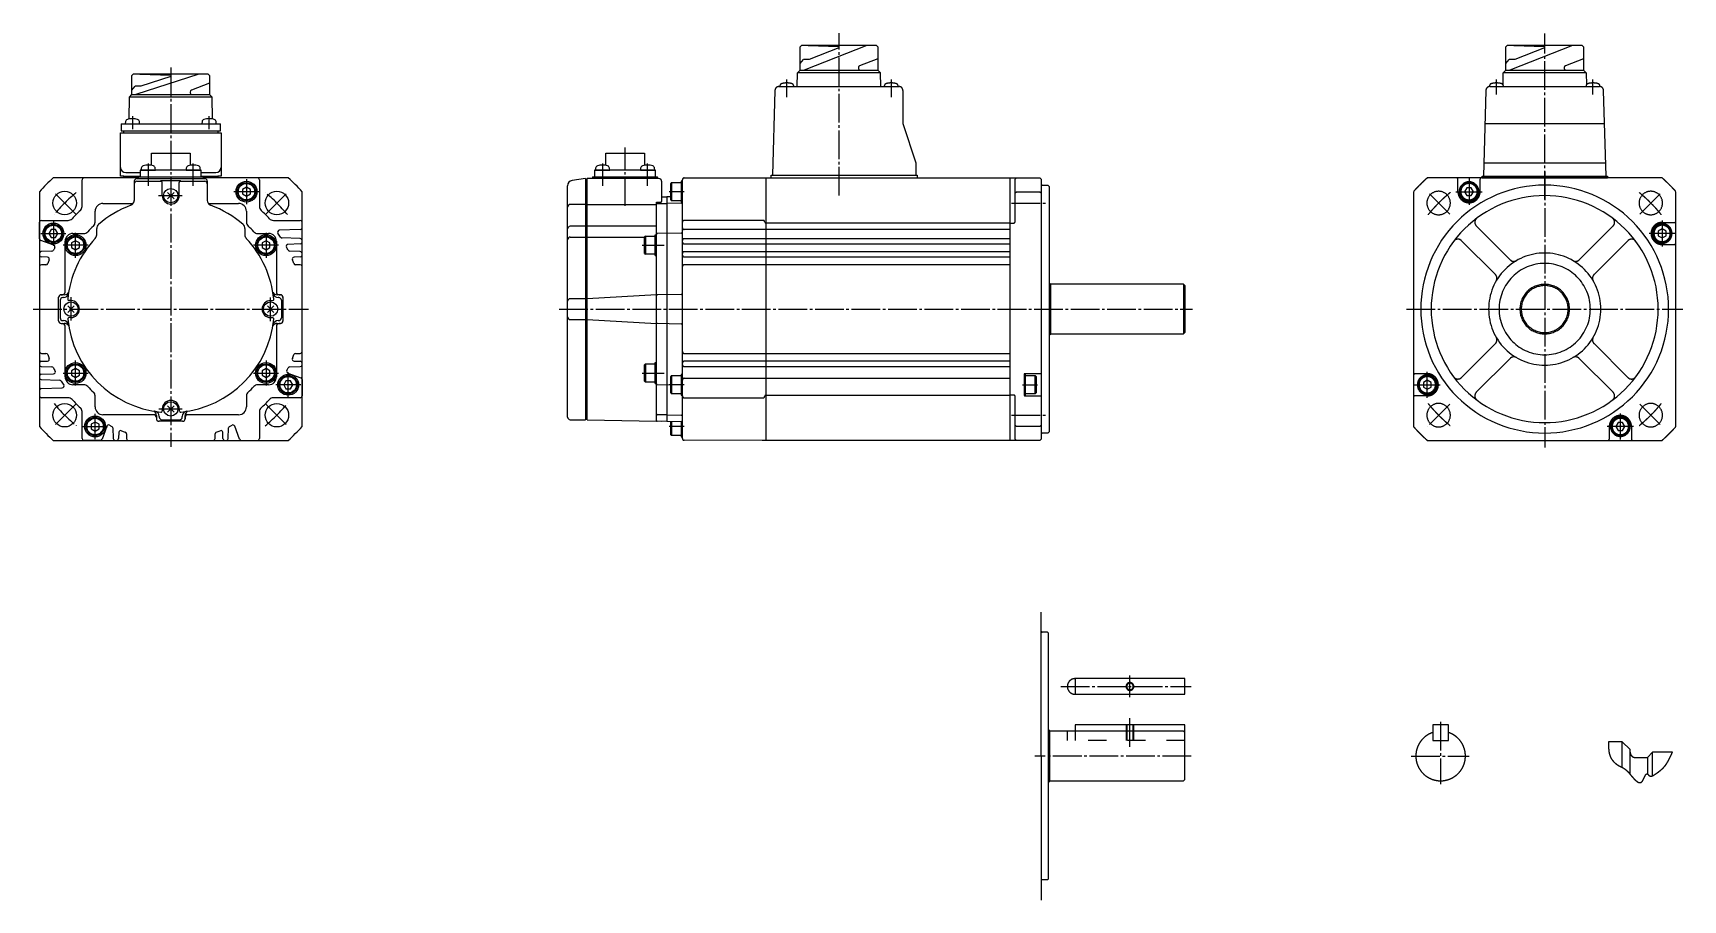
# Model space of a CAD drawing. Extents: x 0 to 632, y 0 to 332.
import ezdxf

# ---------------------------------------------------------------- set-up
doc = ezdxf.new("R2010")
doc.units = 0
doc.linetypes.add('DASH_CENTER', pattern=[14, 11, -1, 1, -1])
doc.linetypes.add('DASHED', pattern=[15, 7, -8])
doc.layers.get('0').update_dxf_attribs({"linetype": 'CONTINUOUS'})

msp = doc.modelspace()

# ---------------------------------------------------------------- linework, layer by layer
at = {"color": 1, "linetype": 'DASH_CENTER'}
for p, q in [((308.89, 269.97), (308.89, 332.31)), ((579.33, 268.47), (579.33, 332.11)), ((52.8, 319.03), (52.8, 173.68)), ((288.89, 307.76), (288.89, 314.53)), ((328.89, 314.53), (328.89, 307.76)), ((560.83, 308.78), (560.83, 314.53)), ((597.83, 308.78), (597.83, 314.53)), ((38.12, 300.48), (38.12, 295.48)), ((67.48, 295.48), (67.48, 300.48)), ((226.89, 266.03), (226.89, 288.43)), ((44.17, 282.28), (44.17, 273.78)), ((61.43, 273.78), (61.43, 282.28)), ((218.26, 282.28), (218.26, 273.78)), ((235.52, 273.78), (235.52, 282.28)), ((579.33, 279.18), (579.33, 173.48)), ((81.8, 276.28), (81.8, 266.68)), ((550.33, 276.48), (550.33, 266.48)), ((16.38, 262.9), (7.9, 271.38)), ((48.05, 269.98), (57.11, 269.98)), ((86.6, 271.48), (77, 271.48)), ((89.22, 262.9), (97.7, 271.38)), ((249.51, 271.48), (243.81, 271.48)), ((374.98, 267.14), (388.07, 267.14)), ((542.92, 262.9), (534.43, 271.38)), ((545.33, 271.48), (555.33, 271.48)), ((615.75, 262.9), (624.23, 271.38)), ((7.8, 260.28), (7.8, 250.68)), ((624.33, 260.48), (624.33, 250.48)), ((3, 255.48), (12.6, 255.48)), ((16.3, 246.18), (16.3, 255.78)), ((89.3, 255.78), (89.3, 246.18)), ((629.33, 255.48), (619.33, 255.48)), ((21.1, 250.98), (11.5, 250.98)), ((94.1, 250.98), (84.5, 250.98)), ((233.39, 250.98), (241.89, 250.98)), ((14.55, 231.1), (14.55, 226.48)), ((91.05, 221.87), (91.05, 230.87)), ((0, 226.48), (105.6, 226.48)), ((14.55, 226.48), (14.55, 222.09)), ((201.69, 226.48), (444.39, 226.48)), ((526.33, 226.48), (632.33, 226.48)), ((16.3, 197.18), (16.3, 206.78)), ((89.3, 206.78), (89.3, 197.18)), ((534.33, 192.48), (534.33, 202.48)), ((11.5, 201.98), (21.1, 201.98)), ((84.5, 201.98), (94.1, 201.98)), ((102.6, 197.48), (93, 197.48)), ((97.8, 192.68), (97.8, 202.28)), ((233.39, 201.98), (241.89, 201.98)), ((249.51, 197.48), (243.81, 197.48)), ((379.27, 197.48), (384.96, 197.48)), ((529.33, 197.48), (539.33, 197.48)), ((16.38, 190.07), (7.9, 181.58)), ((89.22, 190.07), (97.7, 181.58)), ((542.92, 190.07), (534.43, 181.58)), ((615.75, 190.07), (624.23, 181.58)), ((23.8, 176.68), (23.8, 186.28)), ((48.18, 188.23), (57.19, 188.23)), ((374.98, 185.82), (388.07, 185.82)), ((608.33, 176.48), (608.33, 186.48)), ((19, 181.48), (28.6, 181.48)), ((249.51, 181.48), (243.81, 181.48)), ((613.33, 181.48), (603.33, 181.48)), ((399.39, 84.85), (399.39, 78.85)), ((420.39, 77.7), (420.39, 86)), ((393.89, 81.85), (443.89, 81.85)), ((420.39, 58.69), (420.39, 69.69)), ((539.45, 68.24), (539.45, 44.37)), ((443.89, 55.19), (383.89, 55.19)), ((528.18, 55.19), (550.41, 55.19))]:
    msp.add_line(p, q, dxfattribs=at)
at = {"color": 7, "linetype": 'CONTINUOUS'}
for p, q in [((294.01, 326.98), (294.51, 327.48)), ((294.01, 318.04), (294.01, 326.98)), ((323.26, 327.48), (294.51, 327.48)), ((323.26, 327.48), (294.52, 327.48)), ((319.59, 327.48), (295.53, 318.04)), ((297.04, 327.48), (308.83, 327.1)), ((308.83, 326.62), (297.45, 322.14)), ((308.83, 327.1), (308.83, 326.62)), ((323.76, 326.98), (323.26, 327.48)), ((323.76, 326.98), (323.76, 318.04)), ((564.46, 326.98), (564.96, 327.48)), ((564.46, 318.04), (564.46, 326.98)), ((593.71, 327.48), (564.96, 327.48)), ((593.71, 327.48), (564.97, 327.48)), ((590.04, 327.48), (565.98, 318.04)), ((567.48, 327.48), (579.27, 327.1)), ((579.27, 326.62), (567.9, 322.14)), ((579.27, 327.1), (579.27, 326.62)), ((594.21, 326.98), (593.71, 327.48)), ((594.21, 326.98), (594.21, 318.04)), ((37.92, 316.03), (38.42, 316.53)), ((67.17, 316.53), (38.42, 316.53)), ((63.51, 316.53), (39.45, 308.68)), ((40.95, 316.53), (52.8, 316.15)), ((67.67, 316.03), (67.17, 316.53)), ((292.91, 311.78), (292.95, 317.04)), ((292.95, 317.04), (294.01, 318.04)), ((324.82, 317.04), (292.95, 317.04)), ((294.01, 320.64), (295.27, 322.14)), ((294.01, 318.04), (317.07, 318.04)), ((297.45, 322.14), (295.27, 322.14)), ((316.32, 319.03), (316.32, 318.79)), ((323.76, 322.46), (316.8, 319.73)), ((317.07, 318.04), (323.76, 318.04)), ((323.76, 318.04), (324.82, 317.04)), ((323.76, 318.04), (324.82, 317.04)), ((324.86, 311.78), (324.82, 317.04)), ((563.37, 312.44), (563.4, 317.04)), ((563.4, 317.04), (564.46, 318.04)), ((595.27, 317.04), (563.4, 317.04)), ((564.46, 320.64), (565.71, 322.14)), ((564.46, 318.04), (587.52, 318.04)), ((567.9, 322.14), (565.71, 322.14)), ((586.77, 319.03), (586.77, 318.79)), ((594.21, 322.46), (587.25, 319.73)), ((587.52, 318.04), (594.21, 318.04)), ((594.21, 318.04), (595.27, 317.04)), ((594.21, 318.04), (595.27, 317.04)), ((595.27, 317.04), (595.29, 312.44)), ((37.92, 308.68), (37.92, 316.03)), ((37.92, 310.45), (39.18, 311.94)), ((41.36, 311.94), (39.18, 311.94)), ((52.8, 315.67), (41.36, 311.94)), ((52.8, 316.15), (52.8, 315.67)), ((67.67, 313.1), (60.71, 310.37)), ((67.67, 316.03), (67.67, 308.68)), ((284.34, 310.33), (283.4, 277.78)), ((285.84, 311.78), (331.89, 311.78)), ((286.21, 312.01), (286.19, 311.77)), ((291.58, 311.78), (291.56, 312.01)), ((326.21, 312.01), (326.19, 311.78)), ((331.58, 311.77), (331.56, 312.01)), ((333.39, 310.28), (333.39, 297.58)), ((556.79, 310.3), (555.83, 277.48)), ((558.16, 312.01), (558.14, 311.77)), ((558.29, 311.78), (579.33, 311.78)), ((563.53, 311.78), (563.51, 312.01)), ((579.33, 311.78), (600.38, 311.78)), ((595.16, 312.01), (595.14, 311.78)), ((600.53, 311.77), (600.51, 312.01)), ((602.83, 277.48), (601.88, 310.3)), ((36.82, 299.36), (36.92, 307.68)), ((36.92, 307.68), (37.92, 308.68)), ((68.67, 307.68), (36.92, 307.68)), ((37.92, 308.68), (60.99, 308.68)), ((60.24, 309.67), (60.24, 309.43)), ((60.99, 308.68), (67.67, 308.68)), ((67.67, 308.68), (68.67, 307.68)), ((67.67, 308.68), (68.67, 307.68)), ((68.78, 299.36), (68.67, 307.68)), ((33.75, 297.48), (33.75, 294.78)), ((33.75, 297.48), (52.8, 297.48)), ((35.44, 298.33), (35.37, 297.48)), ((40.87, 297.48), (40.8, 298.33)), ((52.8, 297.48), (71.85, 297.48)), ((64.8, 298.33), (64.73, 297.48)), ((70.23, 297.48), (70.16, 298.33)), ((71.85, 294.78), (71.85, 297.48)), ((333.39, 297.58), (338.39, 282.58)), ((556.42, 297.58), (579.33, 297.58)), ((579.33, 297.58), (602.07, 297.58)), ((33.55, 280.78), (33.55, 294.08)), ((33.55, 294.08), (34.8, 294.08)), ((33.75, 294.78), (52.8, 294.78)), ((34.8, 294.08), (34.8, 294.78)), ((34.8, 294.78), (52.8, 294.78)), ((34.8, 294.08), (70.8, 294.08)), ((52.8, 294.78), (71.85, 294.78)), ((52.8, 294.78), (70.8, 294.78)), ((70.8, 294.78), (70.8, 294.08)), ((70.8, 294.08), (72.05, 294.08)), ((72.05, 294.08), (72.05, 280.78)), ((45.4, 281.57), (45.4, 286.23)), ((45.4, 286.23), (60.2, 286.23)), ((60.2, 286.23), (60.2, 281.57)), ((219.49, 281.57), (219.49, 286.23)), ((219.49, 286.23), (234.29, 286.23)), ((234.29, 286.23), (234.29, 281.57)), ((33.55, 277.48), (33.55, 280.78)), ((35.55, 278.78), (41.1, 278.78)), ((64.5, 279.68), (41.1, 279.68)), ((41.1, 279.68), (41.1, 277.18)), ((41.49, 280.53), (41.42, 279.68)), ((41.42, 279.68), (46.92, 279.68)), ((46.92, 279.68), (46.85, 280.53)), ((58.75, 280.53), (58.68, 279.68)), ((58.68, 279.68), (64.18, 279.68)), ((64.18, 279.68), (64.11, 280.53)), ((64.5, 277.18), (64.5, 279.68)), ((64.5, 278.78), (70.05, 278.78)), ((72.05, 280.78), (72.05, 277.48)), ((215.19, 279.68), (215.19, 277.18)), ((238.59, 279.68), (215.19, 279.68)), ((215.58, 280.53), (215.51, 279.68)), ((215.51, 279.68), (221.01, 279.68)), ((221.01, 279.68), (220.93, 280.53)), ((232.84, 280.53), (232.77, 279.68)), ((232.77, 279.68), (238.27, 279.68)), ((238.27, 279.68), (238.19, 280.53)), ((238.59, 277.18), (238.59, 279.68)), ((338.39, 282.58), (338.39, 277.78)), ((555.98, 282.58), (579.33, 282.58)), ((579.33, 282.58), (602.77, 282.58)), ((40.3, 276.78), (7.79, 276.78)), ((18.8, 265.79), (18.8, 276.08)), ((34.8, 277.48), (33.55, 277.48)), ((34.8, 276.78), (34.8, 277.48)), ((34.8, 277.48), (41.1, 277.48)), ((38.8, 275.48), (38.8, 268.17)), ((39.8, 276.48), (65.8, 276.48)), ((39.8, 275.48), (49.05, 275.48)), ((40.3, 277.18), (40.3, 276.48)), ((40.3, 277.18), (65.3, 277.18)), ((49.05, 275.48), (49.05, 275.82)), ((49.05, 275.82), (56.55, 275.82)), ((49.55, 269.98), (49.55, 274.98)), ((56.05, 269.98), (56.05, 274.98)), ((56.55, 275.48), (56.55, 275.82)), ((56.55, 275.48), (65.8, 275.48)), ((64.5, 277.48), (70.8, 277.48)), ((65.3, 276.48), (65.3, 277.18)), ((97.81, 276.78), (65.3, 276.78)), ((66.8, 275.48), (66.8, 268.17)), ((70.8, 277.48), (70.8, 276.78)), ((72.05, 277.48), (70.8, 277.48)), ((81.8, 273.21), (80.3, 272.35)), ((80.3, 272.35), (80.3, 270.62)), ((83.3, 272.35), (81.8, 273.21)), ((83.3, 270.62), (83.3, 272.35)), ((86.8, 276.08), (86.8, 265.79)), ((204.89, 185.08), (204.89, 273.78)), ((211.69, 276.48), (206.6, 275.76)), ((211.69, 276.48), (211.69, 184.08)), ((212.39, 276.28), (211.69, 276.28)), ((212.39, 184.08), (212.39, 276.48)), ((239.89, 276.48), (212.39, 276.48)), ((214.39, 277.18), (239.39, 277.18)), ((214.39, 277.18), (214.39, 276.48)), ((239.39, 276.48), (239.39, 277.18)), ((240.89, 275.48), (240.89, 267.68)), ((244.74, 274.98), (244.39, 274.63)), ((244.39, 268.33), (244.39, 274.63)), ((244.74, 274.98), (244.74, 267.98)), ((244.74, 274.98), (248.39, 274.98)), ((248.39, 275.48), (248.39, 267.48)), ((248.89, 275.48), (248.39, 275.48)), ((248.89, 176.9), (248.89, 276.07)), ((249.57, 276.77), (279.39, 276.82)), ((279.39, 276.82), (280.89, 276.79)), ((280.89, 276.79), (280.89, 176.17)), ((280.89, 276.78), (374.39, 276.78)), ((282.89, 276.78), (282.89, 277.78)), ((282.89, 277.78), (338.89, 277.78)), ((283.89, 276.78), (314.39, 276.78)), ((338.89, 277.78), (338.89, 276.78)), ((374.39, 276.78), (374.39, 176.18)), ((374.39, 276.78), (385.89, 276.78)), ((376.39, 276.28), (376.89, 276.78)), ((376.39, 259.98), (376.39, 276.28)), ((385.89, 276.78), (386.39, 276.28)), ((386.39, 276.28), (386.39, 176.68)), ((386.89, 273.98), (388.89, 273.98)), ((389.39, 273.48), (388.89, 273.98)), ((389.39, 273.48), (389.39, 179.48)), ((624.35, 276.78), (534.32, 276.78)), ((546.08, 271.48), (546.08, 276.28)), ((549.47, 272.98), (548.6, 271.48)), ((551.2, 272.98), (549.47, 272.98)), ((552.06, 271.48), (551.2, 272.98)), ((554.58, 271.48), (554.58, 276.28)), ((555.33, 276.78), (555.33, 277.48)), ((555.33, 277.48), (579.33, 277.48)), ((555.33, 276.78), (603.34, 276.78)), ((579.33, 277.48), (603.34, 277.48)), ((579.33, 276.78), (602.84, 276.78)), ((603.34, 277.48), (603.34, 276.78)), ((2.5, 271.49), (2.5, 181.47)), ((26.8, 266.98), (38.41, 266.98)), ((51.56, 268.74), (54.04, 271.22)), ((54.04, 268.74), (51.56, 271.22)), ((67.19, 266.98), (78.8, 266.98)), ((80.3, 270.62), (81.8, 269.75)), ((81.8, 269.75), (83.3, 270.62)), ((103.1, 181.47), (103.1, 271.49)), ((211.69, 266.61), (205.89, 266.61)), ((212.39, 266.61), (238.89, 266.61)), ((238.89, 183.55), (238.89, 267.48)), ((238.89, 267.48), (240.69, 267.48)), ((239.18, 266.99), (240.89, 267.02)), ((240.89, 269.52), (242.89, 269.48)), ((240.89, 267.02), (242.89, 266.98)), ((244.39, 269.52), (242.89, 269.49)), ((242.89, 269.49), (242.89, 191.98)), ((248.4, 267.09), (242.89, 267)), ((244.39, 268.33), (244.74, 267.98)), ((248.39, 267.98), (244.74, 267.98)), ((248.39, 267.48), (248.89, 267.48)), ((248.89, 182.88), (248.89, 270.09)), ((376.39, 270.99), (376.89, 271.49)), ((376.89, 271.49), (385.89, 271.49)), ((385.89, 271.49), (386.39, 270.99)), ((529.03, 271.49), (529.03, 181.47)), ((548.6, 271.48), (549.47, 269.98)), ((549.47, 269.98), (551.2, 269.98)), ((551.2, 269.98), (552.06, 271.48)), ((629.63, 181.47), (629.63, 271.49)), ((2.5, 253.47), (2.5, 259.78)), ((3.2, 260.48), (13.49, 260.48)), ((23.8, 259.79), (23.8, 263.98)), ((81.8, 263.98), (81.8, 259.79)), ((92.11, 260.48), (102.4, 260.48)), ((103.1, 257.66), (103.1, 259.78)), ((242.89, 260.98), (242.89, 183.47)), ((279.89, 260.48), (249.59, 260.48)), ((374.39, 259.48), (280.89, 259.48)), ((374.39, 259.48), (375.89, 259.48)), ((624.33, 259.73), (629.13, 259.73)), ((6.93, 256.98), (6.07, 255.48)), ((6.07, 255.48), (6.93, 253.98)), ((8.67, 256.98), (6.93, 256.98)), ((6.93, 253.98), (8.67, 253.98)), ((9.53, 255.48), (8.67, 256.98)), ((8.67, 253.98), (9.53, 255.48)), ((15.3, 255.48), (19.49, 255.48)), ((24.4, 254.95), (24.4, 257.39)), ((81.2, 257.39), (81.2, 254.95)), ((86.11, 255.48), (90.3, 255.48)), ((102.42, 256.96), (94.38, 256.68)), ((102.42, 253.51), (95.42, 253.75)), ((211.69, 258.23), (205.89, 258.23)), ((205.89, 254.09), (211.69, 254.09)), ((238.89, 258.23), (212.39, 258.23)), ((212.39, 254.09), (234.39, 254.09)), ((234.74, 254.48), (234.39, 254.13)), ((234.39, 247.83), (234.39, 254.13)), ((234.74, 254.48), (234.74, 247.48)), ((234.74, 254.48), (238.39, 254.48)), ((238.39, 246.98), (238.39, 254.98)), ((238.39, 254.98), (238.89, 254.98)), ((248.4, 255.58), (239.18, 255.42)), ((374.39, 256.98), (249.59, 256.98)), ((374.39, 253.48), (249.59, 253.48)), ((553.12, 258.35), (566.09, 245.38)), ((605.54, 258.35), (592.57, 245.38)), ((624.33, 257.21), (622.83, 256.35)), ((622.83, 256.35), (622.83, 254.62)), ((622.83, 254.62), (624.33, 253.75)), ((625.83, 256.35), (624.33, 257.21)), ((624.33, 253.75), (625.83, 254.62)), ((625.83, 254.62), (625.83, 256.35)), ((2.5, 247.81), (2.5, 247.16)), ((7.96, 250.99), (2.96, 252.81)), ((7.24, 248.65), (3.18, 248.51)), ((12.3, 232.98), (12.3, 252.48)), ((16.3, 252.71), (14.8, 251.85)), ((14.8, 251.85), (14.8, 250.12)), ((14.8, 250.12), (16.3, 249.25)), ((17.8, 251.85), (16.3, 252.71)), ((16.3, 249.25), (17.8, 250.12)), ((17.8, 250.12), (17.8, 251.85)), ((89.3, 252.71), (87.8, 251.85)), ((87.8, 251.85), (87.8, 250.12)), ((87.8, 250.12), (89.3, 249.25)), ((90.8, 251.85), (89.3, 252.71)), ((89.3, 249.25), (90.8, 250.12)), ((90.8, 250.12), (90.8, 251.85)), ((93.3, 252.48), (93.3, 232.98)), ((102.42, 251.46), (97.72, 251.29)), ((102.42, 248.51), (98.36, 248.65)), ((103.1, 252.16), (103.1, 252.81)), ((103.1, 247.16), (103.1, 247.81)), ((234.39, 247.83), (234.74, 247.48)), ((238.39, 247.48), (234.74, 247.48)), ((238.39, 246.98), (238.89, 246.98)), ((249.59, 251.48), (374.39, 251.48)), ((374.39, 248.48), (249.59, 248.48)), ((547.47, 252.69), (560.44, 239.72)), ((611.2, 252.69), (598.23, 239.72)), ((624.33, 251.23), (629.13, 251.23)), ((5.57, 246.37), (3.18, 246.46)), ((4.97, 243.48), (3.2, 243.48)), ((102.42, 246.46), (100.03, 246.37)), ((102.4, 243.48), (100.63, 243.48)), ((249.59, 246.48), (374.39, 246.48)), ((374.39, 243.48), (249.59, 243.48)), ((389.39, 236.38), (389.59, 236.38)), ((389.89, 236.08), (389.59, 236.38)), ((389.89, 236.08), (389.89, 216.88)), ((440.89, 235.98), (389.89, 235.98)), ((440.89, 235.98), (440.89, 216.98)), ((441.39, 235.48), (440.89, 235.98)), ((441.39, 235.48), (441.39, 217.48)), ((9.8, 221.94), (9.8, 231.02)), ((9.8, 221.98), (9.8, 230.98)), ((9.8, 221.98), (9.8, 230.98)), ((10.4, 229.88), (10.4, 223.08)), ((10.8, 231.98), (11.3, 231.98)), ((11.98, 231.98), (10.8, 231.98)), ((11.64, 230.88), (11.4, 230.88)), ((15.79, 225.24), (13.31, 227.72)), ((13.31, 225.24), (15.79, 227.72)), ((14.55, 229.73), (13.83, 229.73)), ((89.81, 225.24), (92.29, 227.72)), ((92.29, 225.24), (89.81, 227.72)), ((91.05, 229.73), (91.77, 229.73)), ((94.8, 231.98), (93.62, 231.98)), ((94.2, 230.88), (93.96, 230.88)), ((94.3, 231.98), (94.8, 231.98)), ((95.2, 229.88), (95.2, 223.08)), ((95.8, 231.14), (95.8, 221.83)), ((95.8, 231.02), (95.8, 221.94)), ((95.8, 230.98), (95.8, 221.98)), ((95.8, 230.98), (95.8, 221.98)), ((211.69, 230.48), (205.89, 230.48)), ((238.89, 231.98), (212.39, 230.48)), ((248.4, 232.08), (239.18, 231.92)), ((11.4, 222.08), (11.64, 222.08)), ((14.55, 223.23), (13.83, 223.23)), ((91.05, 223.23), (91.77, 223.23)), ((93.96, 222.08), (94.2, 222.08)), ((205.89, 222.48), (211.69, 222.48)), ((212.39, 222.48), (238.89, 220.98)), ((10.8, 220.98), (11.3, 220.98)), ((10.8, 220.98), (11.98, 220.98)), ((12.3, 218.98), (12.3, 219.98)), ((12.3, 200.48), (12.3, 218.98)), ((93.3, 219.98), (93.3, 218.98)), ((93.3, 218.98), (93.3, 200.48)), ((93.62, 220.98), (94.8, 220.98)), ((94.8, 220.98), (94.3, 220.98)), ((239.18, 221.05), (248.4, 220.89)), ((389.59, 216.58), (389.39, 216.58)), ((389.59, 216.58), (389.89, 216.88)), ((389.89, 216.98), (440.89, 216.98)), ((440.89, 216.98), (441.39, 217.48)), ((3.2, 209.48), (4.97, 209.48)), ((100.63, 209.48), (102.4, 209.48)), ((249.59, 209.48), (374.39, 209.48)), ((547.47, 200.27), (560.44, 213.24)), ((611.2, 200.27), (598.23, 213.24)), ((2.5, 205.81), (2.5, 205.16)), ((3.18, 206.51), (5.57, 206.59)), ((3.18, 204.46), (7.24, 204.32)), ((16.3, 203.71), (14.8, 202.85)), ((14.8, 202.85), (14.8, 201.12)), ((17.8, 202.85), (16.3, 203.71)), ((17.8, 201.12), (17.8, 202.85)), ((89.3, 203.71), (87.8, 202.85)), ((87.8, 202.85), (87.8, 201.12)), ((90.8, 202.85), (89.3, 203.71)), ((90.8, 201.12), (90.8, 202.85)), ((98.36, 204.32), (102.42, 204.46)), ((100.03, 206.59), (102.42, 206.51)), ((103.1, 205.16), (103.1, 205.81)), ((234.74, 205.48), (234.39, 205.13)), ((234.39, 198.83), (234.39, 205.13)), ((234.74, 205.48), (238.39, 205.48)), ((234.74, 205.48), (234.74, 198.48)), ((238.39, 205.98), (238.89, 205.98)), ((238.39, 197.98), (238.39, 205.98)), ((374.39, 206.48), (249.59, 206.48)), ((249.59, 204.48), (374.39, 204.48)), ((553.12, 194.62), (566.09, 207.59)), ((605.54, 194.62), (592.57, 207.59)), ((2.5, 200.81), (2.5, 200.16)), ((3.18, 201.51), (7.88, 201.67)), ((3.18, 199.46), (10.18, 199.21)), ((3.18, 196.01), (11.22, 196.29)), ((14.8, 201.12), (16.3, 200.25)), ((19.49, 197.48), (15.3, 197.48)), ((16.3, 200.25), (17.8, 201.12)), ((90.3, 197.48), (86.11, 197.48)), ((87.8, 201.12), (89.3, 200.25)), ((89.3, 200.25), (90.8, 201.12)), ((96.93, 198.98), (96.07, 197.48)), ((96.07, 197.48), (96.93, 195.98)), ((98.67, 198.98), (96.93, 198.98)), ((97.64, 201.97), (102.64, 200.15)), ((99.53, 197.48), (98.67, 198.98)), ((98.67, 195.98), (99.53, 197.48)), ((103.1, 199.49), (103.1, 193.18)), ((234.39, 198.83), (234.74, 198.48)), ((238.39, 198.48), (234.74, 198.48)), ((238.39, 197.98), (238.89, 197.98)), ((239.18, 197.55), (244.39, 197.46)), ((244.74, 200.98), (244.39, 200.63)), ((244.39, 194.33), (244.39, 200.63)), ((244.74, 200.98), (248.39, 200.98)), ((244.74, 200.98), (244.74, 193.98)), ((248.89, 201.48), (248.39, 201.48)), ((248.39, 201.48), (248.39, 193.48)), ((249.59, 199.98), (374.39, 199.98)), ((379.89, 201.53), (379.89, 193.43)), ((380.39, 201.48), (379.89, 201.48)), ((386.39, 201.73), (380.09, 201.73)), ((380.39, 193.48), (380.39, 201.48)), ((380.39, 200.98), (384.04, 200.98)), ((384.04, 193.98), (384.04, 200.98)), ((384.39, 200.63), (384.04, 200.98)), ((384.39, 200.63), (384.39, 194.33)), ((534.33, 201.73), (529.53, 201.73)), ((534.33, 199.21), (532.83, 198.35)), ((532.83, 198.35), (532.83, 196.62)), ((532.83, 196.62), (534.33, 195.75)), ((535.83, 198.35), (534.33, 199.21)), ((534.33, 195.75), (535.83, 196.62)), ((535.83, 196.62), (535.83, 198.35)), ((2.5, 195.31), (2.5, 193.18)), ((13.49, 192.48), (3.2, 192.48)), ((23.8, 188.98), (23.8, 193.18)), ((81.8, 193.18), (81.8, 188.98)), ((102.4, 192.48), (92.11, 192.48)), ((96.93, 195.98), (98.67, 195.98)), ((244.39, 194.33), (244.74, 193.98)), ((248.39, 193.98), (244.74, 193.98)), ((248.39, 193.48), (248.89, 193.48)), ((249.59, 192.48), (279.89, 192.48)), ((280.89, 193.48), (374.39, 193.48)), ((375.89, 193.48), (374.39, 193.48)), ((376.39, 176.68), (376.39, 192.98)), ((379.89, 193.48), (380.39, 193.48)), ((380.09, 193.23), (386.39, 193.23)), ((384.04, 193.98), (380.39, 193.98)), ((384.04, 193.98), (384.39, 194.33)), ((534.33, 193.23), (529.53, 193.23)), ((18.8, 176.88), (18.8, 187.18)), ((46.3, 185.98), (26.8, 185.98)), ((46.03, 185.98), (45.3, 185.98)), ((47.3, 185.67), (47.3, 184.48)), ((47.3, 184.98), (47.3, 184.48)), ((57.34, 183.48), (48.26, 183.48)), ((57.3, 183.48), (48.3, 183.48)), ((57.3, 183.48), (48.3, 183.48)), ((48.4, 185.33), (48.4, 185.08)), ((49.4, 184.08), (56.2, 184.08)), ((49.55, 188.23), (49.55, 187.51)), ((51.56, 186.99), (54.04, 189.47)), ((54.04, 186.99), (51.56, 189.47)), ((56.05, 188.23), (56.05, 187.51)), ((57.2, 185.08), (57.2, 185.33)), ((58.3, 184.48), (58.3, 185.67)), ((58.3, 184.98), (58.3, 184.48)), ((78.8, 185.98), (59.3, 185.98)), ((86.8, 187.18), (86.8, 176.88)), ((205.89, 184.08), (211.69, 184.08)), ((211.69, 184.28), (212.39, 184.28)), ((212.39, 184.08), (238.89, 183.55)), ((240.89, 185.96), (239.18, 185.99)), ((240.89, 183.45), (239.18, 183.48)), ((242.89, 186), (240.89, 185.96)), ((242.89, 183.48), (240.89, 183.45)), ((242.89, 185.98), (248.4, 185.88)), ((242.89, 183.47), (248.4, 183.38)), ((244.39, 178.33), (244.39, 183.48)), ((244.74, 183.48), (244.74, 177.98)), ((248.39, 183.48), (248.39, 177.48)), ((23.8, 183.21), (22.3, 182.35)), ((22.3, 182.35), (22.3, 180.62)), ((22.3, 180.62), (23.8, 179.75)), ((25.3, 182.35), (23.8, 183.21)), ((23.8, 179.75), (25.3, 180.62)), ((25.3, 180.62), (25.3, 182.35)), ((28.29, 181.64), (26.47, 176.64)), ((30.63, 180.92), (30.78, 176.86)), ((32.91, 179.26), (32.82, 176.86)), ((35.8, 178.65), (35.8, 176.88)), ((69.8, 176.88), (69.8, 178.65)), ((72.78, 176.86), (72.69, 179.26)), ((74.82, 176.86), (74.97, 180.92)), ((79.13, 176.64), (77.31, 181.64)), ((244.39, 178.33), (244.74, 177.98)), ((248.39, 177.98), (244.74, 177.98)), ((248.39, 177.48), (248.89, 177.48)), ((376.89, 181.47), (376.39, 181.97)), ((385.89, 181.47), (376.89, 181.47)), ((386.39, 181.97), (385.89, 181.47)), ((388.89, 178.98), (386.89, 178.98)), ((388.89, 178.98), (389.39, 179.48)), ((604.08, 181.48), (604.08, 176.68)), ((607.47, 182.98), (606.6, 181.48)), ((606.6, 181.48), (607.47, 179.98)), ((609.2, 182.98), (607.47, 182.98)), ((607.47, 179.98), (609.2, 179.98)), ((610.06, 181.48), (609.2, 182.98)), ((609.2, 179.98), (610.06, 181.48)), ((612.58, 181.48), (612.58, 176.68)), ((7.79, 176.18), (97.81, 176.18)), ((25.81, 176.18), (19.5, 176.18)), ((31.48, 176.18), (32.12, 176.18)), ((73.48, 176.18), (74.12, 176.18)), ((79.79, 176.18), (86.1, 176.18)), ((279.39, 176.15), (249.57, 176.2)), ((280.89, 176.17), (279.39, 176.15)), ((374.39, 176.18), (280.89, 176.18)), ((385.89, 176.18), (374.39, 176.18)), ((376.89, 176.18), (376.39, 176.68)), ((386.39, 176.68), (385.89, 176.18)), ((534.32, 176.18), (624.35, 176.18)), ((386.39, 79.3), (386.39, 110.38)), ((386.39, 55.19), (386.39, 102.54)), ((388.79, 102.69), (386.77, 102.69)), ((389.17, 102.31), (388.79, 102.69)), ((389.17, 64.69), (389.17, 102.31)), ((441.39, 84.85), (399.39, 84.85)), ((441.39, 78.85), (441.39, 84.85)), ((399.39, 78.85), (441.39, 78.85)), ((389.37, 65.09), (389.17, 65.09)), ((389.17, 55.19), (389.17, 64.69)), ((389.37, 65.09), (389.67, 64.79)), ((389.67, 45.59), (389.67, 64.79)), ((396.39, 64.69), (389.67, 64.69)), ((399.39, 64.69), (396.39, 64.69)), ((399.39, 67.19), (399.39, 64.69)), ((418.89, 67.19), (399.39, 67.19)), ((440.89, 64.69), (399.39, 64.69)), ((419.14, 67.19), (418.89, 67.19)), ((441.39, 67.19), (419.14, 67.19)), ((421.89, 67.19), (421.64, 67.19)), ((440.89, 64.69), (441.39, 64.19)), ((441.39, 64.19), (441.39, 67.19)), ((441.39, 46.19), (441.39, 64.19)), ((542.45, 67.19), (536.45, 67.19)), ((536.45, 67.19), (536.45, 64.21)), ((536.45, 64.21), (536.45, 61.19)), ((542.45, 64.21), (542.45, 67.19)), ((542.45, 61.19), (542.45, 64.21)), ((536.45, 61.19), (542.45, 61.19)), ((608.98, 60.68), (603.81, 60.68)), ((608.98, 50.88), (608.98, 60.68)), ((608.98, 60.68), (612.11, 57.68)), ((612.11, 48.14), (612.11, 57.68)), ((386.39, 55.19), (386.39, 0)), ((389.17, 45.69), (389.17, 55.19)), ((614.11, 54.61), (618.75, 54.61)), ((618.75, 54.61), (620.61, 56.65)), ((618.75, 54.61), (618.75, 48.29)), ((620.61, 47.6), (620.61, 56.65)), ((628.28, 56.65), (620.61, 56.65)), ((389.17, 8.08), (389.17, 45.69)), ((389.17, 45.29), (389.37, 45.29)), ((389.37, 45.29), (389.67, 45.59)), ((389.67, 45.69), (440.89, 45.69)), ((440.89, 45.69), (441.39, 46.19)), ((388.79, 7.69), (386.39, 7.69)), ((388.79, 7.69), (389.17, 8.08))]:
    msp.add_line(p, q, dxfattribs=at)
at = {"color": 2, "linetype": 'DASHED'}
for p, q in [((396.39, 61.19), (396.39, 64.69)), ((418.89, 67.19), (418.89, 61.19)), ((421.89, 61.19), (421.89, 67.19)), ((441.39, 61.19), (396.39, 61.19))]:
    msp.add_line(p, q, dxfattribs=at)
at = {"color": 7, "linetype": 'DASHED'}
for p, q in [((399.39, 64.69), (399.39, 61.19)), ((419.14, 67.19), (419.14, 61.19)), ((421.64, 61.19), (421.64, 67.19))]:
    msp.add_line(p, q, dxfattribs=at)
at = {"color": 2, "linetype": 'CONTINUOUS'}
for p, q in [((603.81, 60.36), (603.8, 60.32)), ((603.8, 60.32), (603.8, 60.28)), ((603.8, 60.28), (603.8, 60.24)), ((603.8, 60.24), (603.8, 60.2)), ((603.8, 60.2), (603.8, 60.16)), ((603.8, 60.16), (603.8, 60.12)), ((603.8, 60.12), (603.8, 60.07)), ((603.8, 60.07), (603.8, 60.03)), ((603.8, 60.03), (603.8, 59.99)), ((603.8, 59.99), (603.8, 59.95)), ((603.8, 59.95), (603.8, 59.91)), ((603.8, 59.91), (603.8, 59.87)), ((603.8, 59.87), (603.8, 59.83)), ((603.8, 59.83), (603.8, 59.79)), ((603.8, 59.79), (603.8, 59.75)), ((603.8, 59.75), (603.8, 59.71)), ((603.8, 59.71), (603.8, 59.67)), ((603.8, 59.67), (603.8, 59.63)), ((603.8, 59.63), (603.8, 59.59)), ((603.8, 59.59), (603.8, 59.55)), ((603.8, 59.55), (603.8, 59.51)), ((603.8, 59.51), (603.8, 59.47)), ((603.8, 59.47), (603.8, 59.43)), ((603.8, 59.43), (603.8, 59.39)), ((603.8, 59.39), (603.8, 59.35)), ((603.8, 59.35), (603.8, 59.31)), ((603.8, 59.31), (603.8, 59.26)), ((603.8, 59.26), (603.8, 59.22)), ((603.8, 59.22), (603.8, 59.18)), ((603.8, 59.18), (603.8, 59.14)), ((603.8, 59.14), (603.8, 59.1)), ((603.8, 59.1), (603.8, 59.06)), ((603.8, 59.06), (603.8, 59.02)), ((603.8, 59.02), (603.8, 58.98)), ((603.8, 58.98), (603.8, 58.94)), ((603.8, 58.94), (603.8, 58.9)), ((603.8, 58.9), (603.8, 58.86)), ((603.8, 58.86), (603.8, 58.82)), ((603.8, 58.82), (603.8, 58.78)), ((603.8, 58.78), (603.8, 58.74)), ((603.8, 58.74), (603.8, 58.7)), ((603.8, 58.7), (603.8, 58.66)), ((603.8, 58.66), (603.81, 58.62)), ((603.81, 60.68), (603.81, 60.64)), ((603.81, 60.64), (603.81, 60.6)), ((603.81, 60.6), (603.81, 60.56)), ((603.81, 60.56), (603.81, 60.52)), ((603.81, 60.52), (603.81, 60.48)), ((603.81, 60.48), (603.81, 60.44)), ((603.81, 60.44), (603.81, 60.4)), ((603.81, 60.4), (603.81, 60.36)), ((603.81, 58.62), (603.81, 58.58)), ((603.81, 58.58), (603.81, 58.54)), ((603.81, 58.54), (603.81, 58.5)), ((603.81, 58.5), (603.81, 58.45)), ((603.81, 58.45), (603.81, 58.41)), ((603.81, 58.41), (603.81, 58.37)), ((603.81, 58.37), (603.81, 58.33)), ((603.81, 58.33), (603.82, 58.29)), ((603.82, 58.29), (603.82, 58.25)), ((603.82, 58.25), (603.82, 58.21)), ((603.82, 58.21), (603.82, 58.17)), ((603.82, 58.17), (603.82, 58.13)), ((603.82, 58.13), (603.83, 58.09)), ((603.83, 58.09), (603.83, 58.05)), ((603.83, 58.05), (603.83, 58.01)), ((603.83, 58.01), (603.83, 57.97)), ((603.83, 57.97), (603.84, 57.93)), ((603.84, 57.93), (603.84, 57.89)), ((603.84, 57.89), (603.84, 57.85)), ((603.84, 57.85), (603.84, 57.81)), ((603.84, 57.81), (603.85, 57.77)), ((603.85, 57.77), (603.85, 57.73)), ((603.85, 57.73), (603.85, 57.69)), ((603.85, 57.69), (603.86, 57.65)), ((603.86, 57.65), (603.86, 57.6)), ((603.86, 57.6), (603.86, 57.56)), ((603.86, 57.56), (603.87, 57.52)), ((603.87, 57.52), (603.87, 57.48)), ((603.87, 57.48), (603.88, 57.44)), ((603.88, 57.44), (603.88, 57.4)), ((603.88, 57.4), (603.89, 57.36)), ((603.89, 57.36), (603.89, 57.32)), ((603.89, 57.32), (603.89, 57.28)), ((603.89, 57.28), (603.9, 57.24)), ((603.9, 57.24), (603.9, 57.2)), ((603.9, 57.2), (603.91, 57.16)), ((603.91, 57.16), (603.91, 57.12)), ((603.91, 57.12), (603.92, 57.08)), ((603.92, 57.08), (603.92, 57.04)), ((603.92, 57.04), (603.93, 57)), ((603.93, 57), (603.94, 56.96)), ((603.94, 56.96), (603.94, 56.92)), ((603.94, 56.92), (603.95, 56.88)), ((603.95, 56.88), (603.95, 56.84)), ((603.95, 56.84), (603.96, 56.8)), ((603.96, 56.8), (603.97, 56.76)), ((603.97, 56.76), (603.97, 56.72)), ((603.97, 56.72), (603.98, 56.68)), ((603.98, 56.68), (603.99, 56.64)), ((603.99, 56.64), (603.99, 56.6)), ((603.99, 56.6), (604, 56.56)), ((604, 56.56), (604.01, 56.52)), ((604.01, 56.52), (604.02, 56.48)), ((604.02, 56.48), (604.02, 56.44)), ((604.02, 56.44), (604.03, 56.4)), ((604.03, 56.4), (604.04, 56.36)), ((604.04, 56.36), (604.05, 56.32)), ((604.05, 56.32), (604.06, 56.28)), ((604.06, 56.28), (604.07, 56.24)), ((604.07, 56.24), (604.08, 56.2)), ((604.08, 56.2), (604.09, 56.16)), ((604.09, 56.16), (604.09, 56.12)), ((604.09, 56.12), (604.1, 56.08)), ((604.1, 56.08), (604.11, 56.04)), ((604.11, 56.04), (604.12, 56)), ((604.12, 56), (604.13, 55.96)), ((604.13, 55.96), (604.14, 55.93)), ((604.14, 55.93), (604.16, 55.89)), ((604.16, 55.89), (604.17, 55.85)), ((604.17, 55.85), (604.18, 55.81)), ((604.18, 55.81), (604.19, 55.77)), ((604.19, 55.77), (604.2, 55.73)), ((604.2, 55.73), (604.21, 55.69)), ((604.21, 55.69), (604.22, 55.65)), ((604.22, 55.65), (604.23, 55.61)), ((604.23, 55.61), (604.25, 55.57)), ((604.25, 55.57), (604.26, 55.54)), ((604.26, 55.54), (604.27, 55.5)), ((604.27, 55.5), (604.28, 55.46)), ((604.28, 55.46), (604.3, 55.42)), ((604.3, 55.42), (604.31, 55.38)), ((604.31, 55.38), (604.32, 55.34)), ((604.32, 55.34), (604.34, 55.3)), ((604.34, 55.3), (604.35, 55.27)), ((604.35, 55.27), (604.37, 55.23)), ((604.37, 55.23), (604.38, 55.19)), ((604.38, 55.19), (604.4, 55.15)), ((604.4, 55.15), (604.41, 55.11)), ((604.41, 55.11), (604.43, 55.08)), ((604.43, 55.08), (604.44, 55.04)), ((604.44, 55.04), (604.46, 55)), ((604.46, 55), (604.47, 54.96)), ((604.47, 54.96), (604.49, 54.93)), ((604.49, 54.93), (604.5, 54.89)), ((604.5, 54.89), (604.52, 54.85)), ((604.52, 54.85), (604.54, 54.82)), ((604.54, 54.82), (604.55, 54.78)), ((604.55, 54.78), (604.57, 54.74)), ((604.57, 54.74), (604.59, 54.71)), ((604.59, 54.71), (604.61, 54.67)), ((604.61, 54.67), (604.62, 54.63)), ((604.62, 54.63), (604.64, 54.6)), ((604.64, 54.6), (604.66, 54.56)), ((604.66, 54.56), (604.68, 54.52)), ((604.68, 54.52), (604.7, 54.49)), ((604.7, 54.49), (604.72, 54.45)), ((604.72, 54.45), (604.74, 54.42)), ((604.74, 54.42), (604.76, 54.38)), ((604.76, 54.38), (604.78, 54.35)), ((604.78, 54.35), (604.8, 54.31)), ((604.8, 54.31), (604.82, 54.27)), ((604.82, 54.27), (604.84, 54.24)), ((604.84, 54.24), (604.86, 54.2)), ((604.86, 54.2), (604.88, 54.17)), ((604.88, 54.17), (604.9, 54.14)), ((604.9, 54.14), (604.92, 54.1)), ((604.92, 54.1), (604.94, 54.07)), ((604.94, 54.07), (604.96, 54.03)), ((604.96, 54.03), (604.99, 54)), ((604.99, 54), (605.01, 53.96)), ((605.01, 53.96), (605.03, 53.93)), ((605.03, 53.93), (605.05, 53.9)), ((605.05, 53.9), (605.08, 53.86)), ((605.08, 53.86), (605.1, 53.83)), ((605.1, 53.83), (605.12, 53.8)), ((605.12, 53.8), (605.15, 53.76)), ((605.15, 53.76), (605.17, 53.73)), ((605.17, 53.73), (605.19, 53.7)), ((605.19, 53.7), (605.22, 53.66)), ((605.22, 53.66), (605.24, 53.63)), ((605.24, 53.63), (605.27, 53.6)), ((605.27, 53.6), (605.29, 53.57)), ((605.29, 53.57), (605.32, 53.53)), ((605.32, 53.53), (605.34, 53.5)), ((605.34, 53.5), (605.37, 53.47)), ((605.37, 53.47), (605.39, 53.44)), ((605.39, 53.44), (605.42, 53.41)), ((605.42, 53.41), (605.44, 53.38)), ((605.44, 53.38), (605.47, 53.34)), ((605.47, 53.34), (605.49, 53.31)), ((605.49, 53.31), (605.52, 53.28)), ((605.52, 53.28), (605.55, 53.25)), ((605.55, 53.25), (605.57, 53.22)), ((605.57, 53.22), (605.6, 53.19)), ((605.6, 53.19), (605.63, 53.16)), ((605.63, 53.16), (605.66, 53.13)), ((605.66, 53.13), (605.68, 53.1)), ((605.68, 53.1), (605.71, 53.07)), ((605.71, 53.07), (605.74, 53.04)), ((605.74, 53.04), (605.77, 53.01)), ((605.77, 53.01), (605.79, 52.98)), ((605.79, 52.98), (605.82, 52.95)), ((605.82, 52.95), (605.85, 52.92)), ((605.85, 52.92), (605.88, 52.89)), ((605.88, 52.89), (605.91, 52.86)), ((605.91, 52.86), (605.94, 52.83)), ((605.94, 52.83), (605.97, 52.8)), ((605.97, 52.8), (605.99, 52.78)), ((605.99, 52.78), (606.02, 52.75)), ((606.02, 52.75), (606.05, 52.72)), ((606.05, 52.72), (606.08, 52.69)), ((606.08, 52.69), (606.11, 52.66)), ((606.11, 52.66), (606.14, 52.64)), ((606.14, 52.64), (606.17, 52.61)), ((606.17, 52.61), (606.2, 52.58)), ((606.2, 52.58), (606.23, 52.55)), ((606.23, 52.55), (606.26, 52.53)), ((606.26, 52.53), (606.29, 52.5)), ((606.29, 52.5), (606.32, 52.47)), ((606.32, 52.47), (606.35, 52.45)), ((606.35, 52.45), (606.39, 52.42)), ((606.39, 52.42), (606.42, 52.39)), ((606.42, 52.39), (606.45, 52.37)), ((606.45, 52.37), (606.48, 52.34)), ((606.48, 52.34), (606.51, 52.31)), ((606.51, 52.31), (606.54, 52.29)), ((606.54, 52.29), (606.57, 52.26)), ((606.57, 52.26), (606.61, 52.24)), ((606.61, 52.24), (606.64, 52.21)), ((606.64, 52.21), (606.67, 52.19)), ((606.67, 52.19), (606.7, 52.16)), ((606.7, 52.16), (606.73, 52.14)), ((606.73, 52.14), (606.77, 52.11)), ((606.77, 52.11), (606.8, 52.09)), ((606.8, 52.09), (606.83, 52.07)), ((606.83, 52.07), (606.87, 52.04)), ((606.87, 52.04), (606.9, 52.02)), ((606.9, 52.02), (606.93, 51.99)), ((606.93, 51.99), (606.96, 51.97)), ((606.96, 51.97), (607, 51.95)), ((607, 51.95), (607.03, 51.93)), ((607.03, 51.93), (607.07, 51.9)), ((607.07, 51.9), (607.1, 51.88)), ((607.1, 51.88), (607.13, 51.86)), ((607.13, 51.86), (607.17, 51.83)), ((607.17, 51.83), (607.2, 51.81)), ((607.2, 51.81), (607.23, 51.79)), ((607.23, 51.79), (607.27, 51.77)), ((607.27, 51.77), (607.3, 51.75)), ((607.3, 51.75), (607.34, 51.73)), ((607.34, 51.73), (607.37, 51.7)), ((607.37, 51.7), (607.41, 51.68)), ((607.41, 51.68), (607.44, 51.66)), ((607.44, 51.66), (607.48, 51.64)), ((607.48, 51.64), (607.51, 51.62)), ((607.51, 51.62), (607.55, 51.6)), ((607.55, 51.6), (607.58, 51.58)), ((607.58, 51.58), (607.62, 51.56)), ((607.62, 51.56), (607.65, 51.54)), ((607.65, 51.54), (607.69, 51.52)), ((607.69, 51.52), (607.72, 51.5)), ((607.72, 51.5), (607.76, 51.48)), ((607.76, 51.48), (607.8, 51.46)), ((607.8, 51.46), (607.83, 51.45)), ((607.83, 51.45), (607.87, 51.43)), ((607.87, 51.43), (607.9, 51.41)), ((607.9, 51.41), (607.94, 51.39)), ((607.94, 51.39), (607.98, 51.37)), ((607.98, 51.37), (608.01, 51.35)), ((608.01, 51.35), (608.05, 51.34)), ((608.05, 51.34), (608.08, 51.32)), ((608.08, 51.32), (608.12, 51.3)), ((608.12, 51.3), (608.16, 51.28)), ((608.16, 51.28), (608.19, 51.26)), ((608.19, 51.26), (608.23, 51.25)), ((608.23, 51.25), (608.27, 51.23)), ((608.27, 51.23), (608.3, 51.21)), ((608.3, 51.21), (608.34, 51.19)), ((608.34, 51.19), (608.38, 51.18)), ((608.38, 51.18), (608.41, 51.16)), ((608.41, 51.16), (608.45, 51.14)), ((608.45, 51.14), (608.49, 51.12)), ((608.49, 51.12), (608.52, 51.11)), ((608.52, 51.11), (608.56, 51.09)), ((608.56, 51.09), (608.6, 51.07)), ((608.6, 51.07), (608.63, 51.05)), ((608.63, 51.05), (608.67, 51.04)), ((608.67, 51.04), (608.71, 51.02)), ((608.71, 51.02), (608.74, 51)), ((608.74, 51), (608.78, 50.98)), ((608.78, 50.98), (608.81, 50.97)), ((608.81, 50.97), (608.85, 50.95)), ((608.85, 50.95), (608.89, 50.93)), ((608.89, 50.93), (608.92, 50.91)), ((608.92, 50.91), (608.96, 50.89)), ((608.96, 50.89), (608.99, 50.87)), ((608.99, 50.87), (609.03, 50.85)), ((609.03, 50.85), (609.07, 50.83)), ((609.07, 50.83), (609.1, 50.82)), ((609.1, 50.82), (609.14, 50.8)), ((609.14, 50.8), (609.17, 50.78)), ((609.17, 50.78), (609.21, 50.76)), ((609.21, 50.76), (609.24, 50.73)), ((609.24, 50.73), (609.28, 50.71)), ((609.28, 50.71), (609.31, 50.69)), ((609.31, 50.69), (609.35, 50.67)), ((609.35, 50.67), (609.38, 50.65)), ((609.38, 50.65), (609.42, 50.63)), ((609.42, 50.63), (609.45, 50.61)), ((609.45, 50.61), (609.48, 50.59)), ((609.48, 50.59), (609.52, 50.57)), ((624.69, 50.58), (624.71, 50.61)), ((624.71, 50.61), (624.74, 50.64)), ((624.74, 50.64), (624.77, 50.67)), ((624.77, 50.67), (624.8, 50.7)), ((624.8, 50.7), (624.83, 50.73)), ((624.83, 50.73), (624.86, 50.76)), ((624.86, 50.76), (624.88, 50.78)), ((624.88, 50.78), (624.91, 50.81)), ((624.91, 50.81), (624.94, 50.84)), ((624.94, 50.84), (624.97, 50.87)), ((624.97, 50.87), (624.99, 50.9)), ((624.99, 50.9), (625.02, 50.93)), ((625.02, 50.93), (625.05, 50.96)), ((625.05, 50.96), (625.08, 50.99)), ((625.08, 50.99), (625.1, 51.02)), ((625.1, 51.02), (625.13, 51.05)), ((625.13, 51.05), (625.16, 51.08)), ((625.16, 51.08), (625.18, 51.11)), ((625.18, 51.11), (625.21, 51.14)), ((625.21, 51.14), (625.24, 51.18)), ((625.24, 51.18), (625.26, 51.21)), ((625.26, 51.21), (625.29, 51.24)), ((625.29, 51.24), (625.31, 51.27)), ((625.31, 51.27), (625.34, 51.3)), ((625.34, 51.3), (625.37, 51.33)), ((625.37, 51.33), (625.39, 51.36)), ((625.39, 51.36), (625.42, 51.39)), ((625.42, 51.39), (625.44, 51.42)), ((625.44, 51.42), (625.47, 51.46)), ((625.47, 51.46), (625.49, 51.49)), ((625.49, 51.49), (625.52, 51.52)), ((625.52, 51.52), (625.54, 51.55)), ((625.54, 51.55), (625.57, 51.58)), ((625.57, 51.58), (625.59, 51.62)), ((625.59, 51.62), (625.62, 51.65)), ((625.62, 51.65), (625.64, 51.68)), ((625.64, 51.68), (625.67, 51.71)), ((625.67, 51.71), (625.69, 51.74)), ((625.69, 51.74), (625.72, 51.78)), ((625.72, 51.78), (625.74, 51.81)), ((625.74, 51.81), (625.76, 51.84)), ((625.76, 51.84), (625.79, 51.88)), ((625.79, 51.88), (625.81, 51.91)), ((625.81, 51.91), (625.83, 51.94)), ((625.83, 51.94), (625.86, 51.97)), ((625.86, 51.97), (625.88, 52.01)), ((625.88, 52.01), (625.9, 52.04)), ((625.9, 52.04), (625.93, 52.07)), ((625.93, 52.07), (625.95, 52.11)), ((625.95, 52.11), (625.97, 52.14)), ((625.97, 52.14), (625.99, 52.18)), ((625.99, 52.18), (626.02, 52.21)), ((626.02, 52.21), (626.04, 52.24)), ((626.04, 52.24), (626.06, 52.28)), ((626.06, 52.28), (626.08, 52.31)), ((626.08, 52.31), (626.11, 52.34)), ((626.11, 52.34), (626.13, 52.38)), ((626.13, 52.38), (626.15, 52.41)), ((626.15, 52.41), (626.17, 52.45)), ((626.17, 52.45), (626.19, 52.48)), ((626.19, 52.48), (626.22, 52.52)), ((626.22, 52.52), (626.24, 52.55)), ((626.24, 52.55), (626.26, 52.58)), ((626.26, 52.58), (626.28, 52.62)), ((626.28, 52.62), (626.3, 52.65)), ((626.3, 52.65), (626.32, 52.69)), ((626.32, 52.69), (626.34, 52.72)), ((626.34, 52.72), (626.36, 52.76)), ((626.36, 52.76), (626.39, 52.79)), ((626.39, 52.79), (626.41, 52.83)), ((626.41, 52.83), (626.43, 52.86)), ((626.43, 52.86), (626.45, 52.9)), ((626.45, 52.9), (626.47, 52.93)), ((626.47, 52.93), (626.49, 52.97)), ((626.49, 52.97), (626.51, 53)), ((626.51, 53), (626.53, 53.04)), ((626.53, 53.04), (626.55, 53.07)), ((626.55, 53.07), (626.57, 53.11)), ((626.57, 53.11), (626.59, 53.14)), ((626.59, 53.14), (626.61, 53.18)), ((626.61, 53.18), (626.63, 53.21)), ((626.63, 53.21), (626.65, 53.25)), ((626.65, 53.25), (626.67, 53.28)), ((626.67, 53.28), (626.69, 53.32)), ((626.69, 53.32), (626.71, 53.36)), ((626.71, 53.36), (626.73, 53.39)), ((626.73, 53.39), (626.75, 53.43)), ((626.75, 53.43), (626.77, 53.46)), ((626.77, 53.46), (626.79, 53.5)), ((626.79, 53.5), (626.81, 53.53)), ((626.81, 53.53), (626.83, 53.57)), ((626.83, 53.57), (626.84, 53.61)), ((626.84, 53.61), (626.86, 53.64)), ((626.86, 53.64), (626.88, 53.68)), ((626.88, 53.68), (626.9, 53.71)), ((626.9, 53.71), (626.92, 53.75)), ((626.92, 53.75), (626.94, 53.79)), ((626.94, 53.79), (626.96, 53.82)), ((626.96, 53.82), (626.98, 53.86)), ((626.98, 53.86), (627, 53.89)), ((627, 53.89), (627.01, 53.93)), ((627.01, 53.93), (627.03, 53.97)), ((627.03, 53.97), (627.05, 54)), ((627.05, 54), (627.07, 54.04)), ((627.07, 54.04), (627.09, 54.08)), ((627.09, 54.08), (627.11, 54.11)), ((627.11, 54.11), (627.12, 54.15)), ((627.12, 54.15), (627.14, 54.18)), ((627.14, 54.18), (627.16, 54.22)), ((627.16, 54.22), (627.18, 54.26)), ((627.18, 54.26), (627.2, 54.29)), ((627.2, 54.29), (627.21, 54.33)), ((627.21, 54.33), (627.23, 54.37)), ((627.23, 54.37), (627.25, 54.4)), ((627.25, 54.4), (627.27, 54.44)), ((627.27, 54.44), (627.29, 54.47)), ((627.29, 54.47), (627.3, 54.51)), ((627.3, 54.51), (627.32, 54.55)), ((627.32, 54.55), (627.34, 54.58)), ((627.34, 54.58), (627.36, 54.62)), ((627.36, 54.62), (627.37, 54.66)), ((627.37, 54.66), (627.39, 54.69)), ((627.39, 54.69), (627.41, 54.73)), ((627.41, 54.73), (627.43, 54.77)), ((627.43, 54.77), (627.44, 54.8)), ((627.44, 54.8), (627.46, 54.84)), ((627.46, 54.84), (627.48, 54.88)), ((627.48, 54.88), (627.5, 54.91)), ((627.5, 54.91), (627.51, 54.95)), ((627.51, 54.95), (627.53, 54.99)), ((627.53, 54.99), (627.55, 55.02)), ((627.55, 55.02), (627.57, 55.06)), ((627.57, 55.06), (627.58, 55.1)), ((627.58, 55.1), (627.6, 55.13)), ((627.6, 55.13), (627.62, 55.17)), ((627.62, 55.17), (627.63, 55.21)), ((627.63, 55.21), (627.65, 55.24)), ((627.65, 55.24), (627.67, 55.28)), ((627.67, 55.28), (627.69, 55.32)), ((627.69, 55.32), (627.7, 55.35)), ((627.7, 55.35), (627.72, 55.39)), ((627.72, 55.39), (627.74, 55.43)), ((627.74, 55.43), (627.75, 55.46)), ((627.75, 55.46), (627.77, 55.5)), ((627.77, 55.5), (627.79, 55.54)), ((627.79, 55.54), (627.8, 55.57)), ((627.8, 55.57), (627.82, 55.61)), ((627.82, 55.61), (627.84, 55.65)), ((627.84, 55.65), (627.85, 55.68)), ((627.85, 55.68), (627.87, 55.72)), ((627.87, 55.72), (627.89, 55.76)), ((627.89, 55.76), (627.9, 55.8)), ((627.9, 55.8), (627.92, 55.83)), ((627.92, 55.83), (627.94, 55.87)), ((627.94, 55.87), (627.95, 55.91)), ((627.95, 55.91), (627.97, 55.94)), ((627.97, 55.94), (627.99, 55.98)), ((627.99, 55.98), (628, 56.02)), ((628, 56.02), (628.02, 56.05)), ((628.02, 56.05), (628.04, 56.09)), ((628.04, 56.09), (628.05, 56.13)), ((628.05, 56.13), (628.07, 56.16)), ((628.07, 56.16), (628.09, 56.2)), ((628.09, 56.2), (628.1, 56.24)), ((628.1, 56.24), (628.12, 56.28)), ((628.12, 56.28), (628.14, 56.31)), ((628.14, 56.31), (628.15, 56.35)), ((628.15, 56.35), (628.17, 56.39)), ((628.17, 56.39), (628.19, 56.42)), ((628.19, 56.42), (628.2, 56.46)), ((628.2, 56.46), (628.22, 56.5)), ((628.22, 56.5), (628.24, 56.53)), ((628.24, 56.53), (628.25, 56.57)), ((628.25, 56.57), (628.27, 56.61)), ((628.27, 56.61), (628.28, 56.65)), ((609.52, 50.57), (609.55, 50.54)), ((609.55, 50.54), (609.59, 50.52)), ((609.59, 50.52), (609.62, 50.5)), ((609.62, 50.5), (609.65, 50.48)), ((609.65, 50.48), (609.69, 50.45)), ((609.69, 50.45), (609.72, 50.43)), ((609.72, 50.43), (609.76, 50.41)), ((609.76, 50.41), (609.79, 50.38)), ((609.79, 50.38), (609.82, 50.36)), ((609.82, 50.36), (609.85, 50.34)), ((609.85, 50.34), (609.89, 50.31)), ((609.89, 50.31), (609.92, 50.29)), ((609.92, 50.29), (609.95, 50.27)), ((609.95, 50.27), (609.99, 50.24)), ((609.99, 50.24), (610.02, 50.22)), ((610.02, 50.22), (610.05, 50.19)), ((610.05, 50.19), (610.08, 50.17)), ((610.08, 50.17), (610.11, 50.14)), ((610.11, 50.14), (610.15, 50.12)), ((610.15, 50.12), (610.18, 50.09)), ((610.18, 50.09), (610.21, 50.07)), ((610.21, 50.07), (610.24, 50.04)), ((610.24, 50.04), (610.27, 50.02)), ((610.27, 50.02), (610.31, 49.99)), ((610.31, 49.99), (610.34, 49.96)), ((610.34, 49.96), (610.37, 49.94)), ((610.37, 49.94), (610.4, 49.91)), ((610.4, 49.91), (610.43, 49.89)), ((610.43, 49.89), (610.46, 49.86)), ((610.46, 49.86), (610.49, 49.83)), ((610.49, 49.83), (610.52, 49.81)), ((610.52, 49.81), (610.55, 49.78)), ((610.55, 49.78), (610.58, 49.75)), ((610.58, 49.75), (610.61, 49.72)), ((610.61, 49.72), (610.64, 49.7)), ((610.64, 49.7), (610.67, 49.67)), ((610.67, 49.67), (610.7, 49.64)), ((610.7, 49.64), (610.73, 49.61)), ((610.73, 49.61), (610.76, 49.59)), ((610.76, 49.59), (610.79, 49.56)), ((610.79, 49.56), (610.82, 49.53)), ((610.82, 49.53), (610.85, 49.5)), ((610.85, 49.5), (610.88, 49.47)), ((610.88, 49.47), (610.91, 49.45)), ((610.91, 49.45), (610.94, 49.42)), ((610.94, 49.42), (610.97, 49.39)), ((610.97, 49.39), (610.99, 49.36)), ((610.99, 49.36), (611.02, 49.33)), ((611.02, 49.33), (611.05, 49.3)), ((611.05, 49.3), (611.08, 49.27)), ((611.08, 49.27), (611.11, 49.25)), ((611.11, 49.25), (611.14, 49.22)), ((611.14, 49.22), (611.17, 49.19)), ((611.17, 49.19), (611.19, 49.16)), ((611.19, 49.16), (611.22, 49.13)), ((611.22, 49.13), (611.25, 49.1)), ((611.25, 49.1), (611.28, 49.07)), ((611.28, 49.07), (611.31, 49.04)), ((611.31, 49.04), (611.33, 49.01)), ((611.33, 49.01), (611.36, 48.98)), ((611.36, 48.98), (611.39, 48.95)), ((611.39, 48.95), (611.42, 48.92)), ((611.42, 48.92), (611.44, 48.89)), ((611.44, 48.89), (611.47, 48.86)), ((611.47, 48.86), (611.5, 48.83)), ((611.5, 48.83), (611.52, 48.8)), ((611.52, 48.8), (611.55, 48.77)), ((611.55, 48.77), (611.58, 48.74)), ((611.58, 48.74), (611.61, 48.71)), ((611.61, 48.71), (611.63, 48.68)), ((611.63, 48.68), (611.66, 48.65)), ((611.66, 48.65), (611.69, 48.62)), ((611.69, 48.62), (611.71, 48.59)), ((611.71, 48.59), (611.74, 48.56)), ((611.74, 48.56), (611.77, 48.53)), ((611.77, 48.53), (611.79, 48.5)), ((611.79, 48.5), (611.82, 48.47)), ((611.82, 48.47), (611.85, 48.44)), ((611.85, 48.44), (611.87, 48.41)), ((611.87, 48.41), (611.9, 48.38)), ((611.9, 48.38), (611.93, 48.35)), ((611.93, 48.35), (611.95, 48.32)), ((611.95, 48.32), (611.98, 48.28)), ((611.98, 48.28), (612.01, 48.25)), ((612.01, 48.25), (612.03, 48.22)), ((612.03, 48.22), (612.06, 48.19)), ((612.06, 48.19), (612.08, 48.16)), ((612.08, 48.16), (612.11, 48.13)), ((612.11, 48.13), (612.14, 48.1)), ((612.14, 48.1), (612.16, 48.07)), ((612.16, 48.07), (612.19, 48.04)), ((612.19, 48.04), (612.22, 48.01)), ((612.22, 48.01), (612.24, 47.98)), ((612.24, 47.98), (612.27, 47.95)), ((612.27, 47.95), (612.29, 47.91)), ((612.29, 47.91), (612.32, 47.88)), ((612.32, 47.88), (612.35, 47.85)), ((612.35, 47.85), (612.37, 47.82)), ((612.37, 47.82), (612.4, 47.79)), ((612.4, 47.79), (612.43, 47.76)), ((612.43, 47.76), (612.45, 47.73)), ((612.45, 47.73), (612.48, 47.7)), ((612.48, 47.7), (612.5, 47.67)), ((612.5, 47.67), (612.53, 47.64)), ((612.53, 47.64), (612.56, 47.61)), ((612.56, 47.61), (612.58, 47.57)), ((612.58, 47.57), (612.61, 47.54)), ((612.61, 47.54), (612.64, 47.51)), ((612.64, 47.51), (612.66, 47.48)), ((612.66, 47.48), (612.69, 47.45)), ((612.69, 47.45), (612.71, 47.42)), ((612.71, 47.42), (612.74, 47.39)), ((612.74, 47.39), (612.77, 47.36)), ((612.77, 47.36), (612.79, 47.33)), ((612.79, 47.33), (612.82, 47.3)), ((612.82, 47.3), (612.85, 47.27)), ((612.85, 47.27), (612.87, 47.24)), ((612.87, 47.24), (612.9, 47.21)), ((612.9, 47.21), (612.93, 47.17)), ((612.93, 47.17), (612.95, 47.14)), ((612.95, 47.14), (612.98, 47.11)), ((612.98, 47.11), (613.01, 47.08)), ((613.01, 47.08), (613.03, 47.05)), ((613.03, 47.05), (613.06, 47.02)), ((613.06, 47.02), (613.09, 46.99)), ((613.09, 46.99), (613.11, 46.96)), ((613.11, 46.96), (613.14, 46.93)), ((613.14, 46.93), (613.17, 46.9)), ((613.17, 46.9), (613.19, 46.87)), ((613.19, 46.87), (613.22, 46.84)), ((613.22, 46.84), (613.25, 46.81)), ((613.25, 46.81), (613.27, 46.78)), ((613.27, 46.78), (613.3, 46.75)), ((613.3, 46.75), (613.33, 46.72)), ((613.33, 46.72), (613.36, 46.69)), ((613.36, 46.69), (613.38, 46.66)), ((613.38, 46.66), (613.41, 46.63)), ((613.41, 46.63), (613.44, 46.6)), ((613.44, 46.6), (613.47, 46.57)), ((613.47, 46.57), (613.49, 46.54)), ((613.49, 46.54), (613.52, 46.51)), ((613.52, 46.51), (613.55, 46.48)), ((613.55, 46.48), (613.58, 46.45)), ((613.58, 46.45), (613.6, 46.42)), ((613.6, 46.42), (613.63, 46.39)), ((613.63, 46.39), (613.66, 46.36)), ((613.66, 46.36), (613.69, 46.33)), ((613.69, 46.33), (613.72, 46.3)), ((613.72, 46.3), (613.75, 46.28)), ((613.75, 46.28), (613.77, 46.25)), ((613.77, 46.25), (613.8, 46.22)), ((613.8, 46.22), (613.83, 46.19)), ((613.83, 46.19), (613.86, 46.16)), ((613.86, 46.16), (613.89, 46.13)), ((613.89, 46.13), (613.92, 46.1)), ((613.92, 46.1), (613.95, 46.08)), ((613.95, 46.08), (613.97, 46.05)), ((613.97, 46.05), (614, 46.02)), ((614, 46.02), (614.03, 45.99)), ((614.03, 45.99), (614.06, 45.97)), ((614.06, 45.97), (614.09, 45.94)), ((614.09, 45.94), (614.12, 45.91)), ((614.12, 45.91), (614.15, 45.88)), ((614.15, 45.88), (614.18, 45.86)), ((614.18, 45.86), (614.21, 45.83)), ((614.21, 45.83), (614.24, 45.8)), ((614.24, 45.8), (614.27, 45.78)), ((614.27, 45.78), (614.3, 45.75)), ((614.3, 45.75), (614.33, 45.72)), ((614.33, 45.72), (614.36, 45.7)), ((614.36, 45.7), (614.39, 45.67)), ((614.39, 45.67), (614.42, 45.65)), ((614.42, 45.65), (614.46, 45.62)), ((614.46, 45.62), (614.49, 45.59)), ((614.49, 45.59), (614.52, 45.57)), ((614.52, 45.57), (614.55, 45.54)), ((614.55, 45.54), (614.58, 45.52)), ((614.58, 45.52), (614.62, 45.5)), ((614.62, 45.5), (614.65, 45.47)), ((614.65, 45.47), (614.68, 45.45)), ((614.68, 45.45), (614.72, 45.42)), ((614.72, 45.42), (614.75, 45.4)), ((614.75, 45.4), (614.78, 45.38)), ((614.78, 45.38), (614.82, 45.35)), ((614.82, 45.35), (614.85, 45.33)), ((614.85, 45.33), (614.89, 45.31)), ((614.89, 45.31), (614.92, 45.29)), ((614.92, 45.29), (614.96, 45.26)), ((614.96, 45.26), (614.99, 45.24)), ((614.99, 45.24), (615.03, 45.22)), ((615.03, 45.22), (615.07, 45.2)), ((615.07, 45.2), (615.1, 45.18)), ((615.1, 45.18), (615.14, 45.16)), ((615.14, 45.16), (615.18, 45.14)), ((615.18, 45.14), (615.22, 45.12)), ((615.22, 45.12), (615.25, 45.11)), ((615.25, 45.11), (615.29, 45.09)), ((615.29, 45.09), (615.33, 45.08)), ((615.33, 45.08), (615.37, 45.06)), ((615.37, 45.06), (615.41, 45.05)), ((615.41, 45.05), (615.45, 45.04)), ((615.45, 45.04), (615.49, 45.03)), ((615.49, 45.03), (615.53, 45.02)), ((615.53, 45.02), (615.56, 45.01)), ((615.56, 45.01), (615.6, 45)), ((615.6, 45), (615.64, 45)), ((615.64, 45), (615.68, 44.99)), ((615.68, 44.99), (615.72, 44.99)), ((615.72, 44.99), (615.76, 44.99)), ((615.76, 44.99), (615.8, 44.99)), ((615.8, 44.99), (615.84, 44.99)), ((615.84, 44.99), (615.88, 45)), ((615.88, 45), (615.92, 45)), ((615.92, 45), (615.97, 45.01)), ((615.97, 45.01), (616.01, 45.02)), ((616.01, 45.02), (616.04, 45.03)), ((616.04, 45.03), (616.08, 45.04)), ((616.08, 45.04), (616.12, 45.05)), ((616.12, 45.05), (616.16, 45.07)), ((616.16, 45.07), (616.2, 45.08)), ((616.2, 45.08), (616.24, 45.1)), ((616.24, 45.1), (616.28, 45.12)), ((616.28, 45.12), (616.31, 45.14)), ((616.31, 45.14), (616.35, 45.16)), ((616.35, 45.16), (616.39, 45.18)), ((616.39, 45.18), (616.42, 45.21)), ((616.42, 45.21), (616.45, 45.23)), ((616.45, 45.23), (616.49, 45.25)), ((616.49, 45.25), (616.52, 45.28)), ((616.52, 45.28), (616.55, 45.31)), ((616.55, 45.31), (616.58, 45.33)), ((616.58, 45.33), (616.61, 45.36)), ((616.61, 45.36), (616.64, 45.39)), ((616.64, 45.39), (616.67, 45.42)), ((616.67, 45.42), (616.7, 45.45)), ((616.7, 45.45), (616.72, 45.48)), ((616.72, 45.48), (616.75, 45.51)), ((616.75, 45.51), (616.77, 45.55)), ((616.77, 45.55), (616.8, 45.58)), ((616.8, 45.58), (616.82, 45.61)), ((616.82, 45.61), (616.84, 45.65)), ((616.84, 45.65), (616.86, 45.68)), ((616.86, 45.68), (616.88, 45.72)), ((616.88, 45.72), (616.91, 45.75)), ((616.91, 45.75), (616.93, 45.79)), ((616.93, 45.79), (616.95, 45.82)), ((616.95, 45.82), (616.97, 45.86)), ((616.97, 45.86), (616.99, 45.89)), ((616.99, 45.89), (617, 45.93)), ((617, 45.93), (617.02, 45.97)), ((617.02, 45.97), (617.04, 46)), ((617.04, 46), (617.06, 46.04)), ((617.06, 46.04), (617.08, 46.08)), ((617.08, 46.08), (617.1, 46.11)), ((617.1, 46.11), (617.12, 46.15)), ((617.12, 46.15), (617.13, 46.18)), ((617.13, 46.18), (617.15, 46.22)), ((617.15, 46.22), (617.17, 46.26)), ((617.17, 46.26), (617.19, 46.29)), ((617.19, 46.29), (617.21, 46.33)), ((617.21, 46.33), (617.22, 46.37)), ((617.22, 46.37), (617.24, 46.4)), ((617.24, 46.4), (617.26, 46.44)), ((617.26, 46.44), (617.28, 46.48)), ((617.28, 46.48), (617.29, 46.51)), ((617.29, 46.51), (617.31, 46.55)), ((617.31, 46.55), (617.33, 46.59)), ((617.33, 46.59), (617.35, 46.62)), ((617.35, 46.62), (617.36, 46.66)), ((617.36, 46.66), (617.38, 46.7)), ((617.38, 46.7), (617.4, 46.73)), ((617.4, 46.73), (617.42, 46.77)), ((617.42, 46.77), (617.43, 46.8)), ((617.43, 46.8), (617.45, 46.84)), ((617.45, 46.84), (617.47, 46.88)), ((617.47, 46.88), (617.49, 46.91)), ((617.49, 46.91), (617.5, 46.95)), ((617.5, 46.95), (617.52, 46.98)), ((617.52, 46.98), (617.54, 47.02)), ((617.54, 47.02), (617.56, 47.06)), ((617.56, 47.06), (617.57, 47.09)), ((617.57, 47.09), (617.59, 47.13)), ((617.59, 47.13), (617.61, 47.16)), ((617.61, 47.16), (617.63, 47.2)), ((617.63, 47.2), (617.64, 47.23)), ((617.64, 47.23), (617.66, 47.27)), ((617.66, 47.27), (617.68, 47.31)), ((617.68, 47.31), (617.7, 47.34)), ((617.7, 47.34), (617.72, 47.38)), ((617.72, 47.38), (617.73, 47.42)), ((617.73, 47.42), (617.75, 47.45)), ((617.75, 47.45), (617.77, 47.49)), ((617.77, 47.49), (617.79, 47.53)), ((617.79, 47.53), (617.81, 47.56)), ((617.81, 47.56), (617.82, 47.6)), ((617.82, 47.6), (617.84, 47.64)), ((617.84, 47.64), (617.86, 47.67)), ((617.86, 47.67), (617.88, 47.71)), ((617.88, 47.71), (617.9, 47.75)), ((617.9, 47.75), (617.92, 47.79)), ((617.92, 47.79), (617.94, 47.83)), ((617.94, 47.83), (617.95, 47.86)), ((617.95, 47.86), (617.97, 47.9)), ((617.97, 47.9), (617.99, 47.94)), ((617.99, 47.94), (618.02, 47.97)), ((618.02, 47.97), (618.04, 48.01)), ((618.04, 48.01), (618.06, 48.04)), ((618.06, 48.04), (618.09, 48.08)), ((618.09, 48.08), (618.11, 48.11)), ((618.11, 48.11), (618.14, 48.14)), ((618.14, 48.14), (618.17, 48.17)), ((618.17, 48.17), (618.2, 48.19)), ((618.2, 48.19), (618.23, 48.22)), ((618.23, 48.22), (618.26, 48.24)), ((618.26, 48.24), (618.3, 48.26)), ((618.3, 48.26), (618.34, 48.28)), ((618.34, 48.28), (618.37, 48.29)), ((618.37, 48.29), (618.42, 48.3)), ((618.42, 48.3), (618.46, 48.31)), ((618.46, 48.31), (618.5, 48.32)), ((618.5, 48.32), (618.54, 48.32)), ((618.54, 48.32), (618.58, 48.32)), ((618.58, 48.32), (618.63, 48.32)), ((618.63, 48.32), (618.67, 48.31)), ((618.67, 48.31), (618.71, 48.3)), ((618.71, 48.3), (618.74, 48.29)), ((618.74, 48.29), (618.78, 48.27)), ((618.78, 48.27), (618.81, 48.25)), ((618.81, 48.25), (618.85, 48.23)), ((618.85, 48.23), (618.88, 48.2)), ((618.88, 48.2), (618.91, 48.18)), ((618.91, 48.18), (618.93, 48.15)), ((618.93, 48.15), (618.96, 48.12)), ((618.96, 48.12), (618.99, 48.08)), ((618.99, 48.08), (619.02, 48.05)), ((619.02, 48.05), (619.04, 48.02)), ((619.04, 48.02), (619.07, 47.99)), ((619.07, 47.99), (619.1, 47.95)), ((619.1, 47.95), (619.12, 47.92)), ((619.12, 47.92), (619.15, 47.89)), ((619.15, 47.89), (619.18, 47.86)), ((619.18, 47.86), (619.21, 47.83)), ((619.21, 47.83), (619.23, 47.8)), ((619.23, 47.8), (619.26, 47.77)), ((619.26, 47.77), (619.29, 47.75)), ((619.29, 47.75), (619.32, 47.72)), ((619.32, 47.72), (619.36, 47.7)), ((619.36, 47.7), (619.39, 47.67)), ((619.39, 47.67), (619.42, 47.65)), ((619.42, 47.65), (619.46, 47.63)), ((619.46, 47.63), (619.49, 47.61)), ((619.49, 47.61), (619.53, 47.59)), ((619.53, 47.59), (619.57, 47.58)), ((619.57, 47.58), (619.6, 47.56)), ((619.6, 47.56), (619.64, 47.55)), ((619.64, 47.55), (619.68, 47.54)), ((619.68, 47.54), (619.72, 47.52)), ((619.72, 47.52), (619.76, 47.51)), ((619.76, 47.51), (619.8, 47.51)), ((619.8, 47.51), (619.84, 47.5)), ((619.84, 47.5), (619.89, 47.49)), ((619.89, 47.49), (619.93, 47.49)), ((619.93, 47.49), (619.97, 47.48)), ((619.97, 47.48), (620.01, 47.48)), ((620.01, 47.48), (620.05, 47.48)), ((620.05, 47.48), (620.09, 47.48)), ((620.09, 47.48), (620.13, 47.48)), ((620.13, 47.48), (620.18, 47.49)), ((620.18, 47.49), (620.22, 47.49)), ((620.22, 47.49), (620.26, 47.5)), ((620.26, 47.5), (620.3, 47.5)), ((620.3, 47.5), (620.34, 47.51)), ((620.34, 47.51), (620.38, 47.52)), ((620.38, 47.52), (620.42, 47.53)), ((620.42, 47.53), (620.45, 47.54)), ((620.45, 47.54), (620.49, 47.55)), ((620.49, 47.55), (620.53, 47.57)), ((620.53, 47.57), (620.57, 47.58)), ((620.57, 47.58), (620.61, 47.59)), ((620.61, 47.59), (620.65, 47.61)), ((620.65, 47.61), (620.68, 47.63)), ((620.68, 47.63), (620.72, 47.64)), ((620.72, 47.64), (620.76, 47.66)), ((620.76, 47.66), (620.79, 47.68)), ((620.79, 47.68), (620.83, 47.7)), ((620.83, 47.7), (620.87, 47.71)), ((620.87, 47.71), (620.9, 47.73)), ((620.9, 47.73), (620.94, 47.75)), ((620.94, 47.75), (620.98, 47.77)), ((620.98, 47.77), (621.01, 47.79)), ((621.01, 47.79), (621.05, 47.81)), ((621.05, 47.81), (621.08, 47.83)), ((621.08, 47.83), (621.12, 47.85)), ((621.12, 47.85), (621.15, 47.87)), ((621.15, 47.87), (621.19, 47.89)), ((621.19, 47.89), (621.22, 47.92)), ((621.22, 47.92), (621.26, 47.94)), ((621.26, 47.94), (621.29, 47.96)), ((621.29, 47.96), (621.33, 47.98)), ((621.33, 47.98), (621.36, 48)), ((621.36, 48), (621.4, 48.02)), ((621.4, 48.02), (621.43, 48.04)), ((621.43, 48.04), (621.46, 48.07)), ((621.46, 48.07), (621.5, 48.09)), ((621.5, 48.09), (621.53, 48.11)), ((621.53, 48.11), (621.57, 48.13)), ((621.57, 48.13), (621.6, 48.15)), ((621.6, 48.15), (621.63, 48.18)), ((621.63, 48.18), (621.67, 48.2)), ((621.67, 48.2), (621.7, 48.22)), ((621.7, 48.22), (621.73, 48.24)), ((621.73, 48.24), (621.77, 48.27)), ((621.77, 48.27), (621.8, 48.29)), ((621.8, 48.29), (621.83, 48.31)), ((621.83, 48.31), (621.87, 48.33)), ((621.87, 48.33), (621.9, 48.36)), ((621.9, 48.36), (621.93, 48.38)), ((621.93, 48.38), (621.97, 48.4)), ((621.97, 48.4), (622, 48.43)), ((622, 48.43), (622.03, 48.45)), ((622.03, 48.45), (622.07, 48.47)), ((622.07, 48.47), (622.1, 48.49)), ((622.1, 48.49), (622.13, 48.52)), ((622.13, 48.52), (622.17, 48.54)), ((622.17, 48.54), (622.2, 48.56)), ((622.2, 48.56), (622.23, 48.59)), ((622.23, 48.59), (622.27, 48.61)), ((622.27, 48.61), (622.3, 48.63)), ((622.3, 48.63), (622.33, 48.66)), ((622.33, 48.66), (622.37, 48.68)), ((622.37, 48.68), (622.4, 48.7)), ((622.4, 48.7), (622.43, 48.73)), ((622.43, 48.73), (622.47, 48.75)), ((622.47, 48.75), (622.5, 48.77)), ((622.5, 48.77), (622.53, 48.8)), ((622.53, 48.8), (622.57, 48.82)), ((622.57, 48.82), (622.6, 48.84)), ((622.6, 48.84), (622.63, 48.87)), ((622.63, 48.87), (622.66, 48.89)), ((622.66, 48.89), (622.7, 48.91)), ((622.7, 48.91), (622.73, 48.94)), ((622.73, 48.94), (622.76, 48.96)), ((622.76, 48.96), (622.8, 48.99)), ((622.8, 48.99), (622.83, 49.01)), ((622.83, 49.01), (622.86, 49.03)), ((622.86, 49.03), (622.89, 49.06)), ((622.89, 49.06), (622.93, 49.08)), ((622.93, 49.08), (622.96, 49.11)), ((622.96, 49.11), (622.99, 49.13)), ((622.99, 49.13), (623.02, 49.15)), ((623.02, 49.15), (623.06, 49.18)), ((623.06, 49.18), (623.09, 49.2)), ((623.09, 49.2), (623.12, 49.23)), ((623.12, 49.23), (623.15, 49.25)), ((623.15, 49.25), (623.18, 49.28)), ((623.18, 49.28), (623.22, 49.3)), ((623.22, 49.3), (623.25, 49.33)), ((623.25, 49.33), (623.28, 49.35)), ((623.28, 49.35), (623.31, 49.38)), ((623.31, 49.38), (623.35, 49.4)), ((623.35, 49.4), (623.38, 49.43)), ((623.38, 49.43), (623.41, 49.45)), ((623.41, 49.45), (623.44, 49.48)), ((623.44, 49.48), (623.47, 49.5)), ((623.47, 49.5), (623.5, 49.53)), ((623.5, 49.53), (623.54, 49.55)), ((623.54, 49.55), (623.57, 49.58)), ((623.57, 49.58), (623.6, 49.6)), ((623.6, 49.6), (623.63, 49.63)), ((623.63, 49.63), (623.66, 49.66)), ((623.66, 49.66), (623.69, 49.68)), ((623.69, 49.68), (623.72, 49.71)), ((623.72, 49.71), (623.76, 49.73)), ((623.76, 49.73), (623.79, 49.76)), ((623.79, 49.76), (623.82, 49.78)), ((623.82, 49.78), (623.85, 49.81)), ((623.85, 49.81), (623.88, 49.84)), ((623.88, 49.84), (623.91, 49.86)), ((623.91, 49.86), (623.94, 49.89)), ((623.94, 49.89), (623.97, 49.92)), ((623.97, 49.92), (624, 49.94)), ((624, 49.94), (624.03, 49.97)), ((624.03, 49.97), (624.06, 50)), ((624.06, 50), (624.09, 50.02)), ((624.09, 50.02), (624.12, 50.05)), ((624.12, 50.05), (624.15, 50.08)), ((624.15, 50.08), (624.19, 50.11)), ((624.19, 50.11), (624.22, 50.13)), ((624.22, 50.13), (624.25, 50.16)), ((624.25, 50.16), (624.28, 50.19)), ((624.28, 50.19), (624.31, 50.21)), ((624.31, 50.21), (624.33, 50.24)), ((624.33, 50.24), (624.36, 50.27)), ((624.36, 50.27), (624.39, 50.3)), ((624.39, 50.3), (624.42, 50.33)), ((624.42, 50.33), (624.45, 50.35)), ((624.45, 50.35), (624.48, 50.38)), ((624.48, 50.38), (624.51, 50.41)), ((624.51, 50.41), (624.54, 50.44)), ((624.54, 50.44), (624.57, 50.47)), ((624.57, 50.47), (624.6, 50.5)), ((624.6, 50.5), (624.63, 50.52)), ((624.63, 50.52), (624.66, 50.55)), ((624.66, 50.55), (624.69, 50.58))]:
    msp.add_line(p, q, dxfattribs=at)
at = {"color": 7, "linetype": 'CONTINUOUS'}
for points in [[(316.8, 319.73, 0), (316.79, 319.73, 0), (316.79, 319.72, 0), (316.78, 319.72, 0), (316.77, 319.72, 0), (316.77, 319.71, 0), (316.76, 319.71, 0), (316.75, 319.71, 0), (316.75, 319.71, 0), (316.74, 319.7, 0), (316.74, 319.7, 0), (316.73, 319.7, 0), (316.72, 319.69, 0), (316.72, 319.69, 0), (316.71, 319.69, 0), (316.71, 319.68, 0), (316.7, 319.68, 0), (316.69, 319.68, 0), (316.69, 319.67, 0), (316.68, 319.67, 0), (316.68, 319.67, 0), (316.67, 319.66, 0), (316.66, 319.66, 0), (316.66, 319.65, 0), (316.65, 319.65, 0), (316.65, 319.65, 0), (316.64, 319.64, 0), (316.63, 319.64, 0), (316.63, 319.63, 0), (316.62, 319.63, 0), (316.62, 319.63, 0), (316.61, 319.62, 0), (316.61, 319.62, 0), (316.6, 319.61, 0), (316.6, 319.61, 0), (316.59, 319.6, 0), (316.58, 319.6, 0), (316.58, 319.59, 0), (316.57, 319.59, 0), (316.57, 319.58, 0), (316.56, 319.58, 0), (316.56, 319.58, 0), (316.55, 319.57, 0), (316.55, 319.57, 0), (316.54, 319.56, 0), (316.54, 319.56, 0), (316.53, 319.55, 0), (316.53, 319.55, 0), (316.52, 319.54, 0), (316.52, 319.54, 0), (316.51, 319.53, 0), (316.51, 319.52, 0), (316.51, 319.52, 0), (316.5, 319.51, 0), (316.5, 319.51, 0), (316.49, 319.5, 0), (316.49, 319.5, 0), (316.48, 319.49, 0), (316.48, 319.49, 0), (316.48, 319.48, 0), (316.47, 319.48, 0), (316.47, 319.47, 0), (316.46, 319.46, 0), (316.46, 319.46, 0), (316.45, 319.45, 0), (316.45, 319.45, 0), (316.45, 319.44, 0), (316.44, 319.44, 0), (316.44, 319.43, 0), (316.44, 319.42, 0), (316.43, 319.42, 0), (316.43, 319.41, 0), (316.43, 319.41, 0), (316.42, 319.4, 0), (316.42, 319.39, 0), (316.42, 319.39, 0), (316.41, 319.38, 0), (316.41, 319.38, 0), (316.4, 319.37, 0), (316.4, 319.36, 0), (316.4, 319.36, 0), (316.4, 319.35, 0), (316.39, 319.34, 0), (316.39, 319.34, 0), (316.39, 319.33, 0), (316.38, 319.32, 0), (316.38, 319.32, 0), (316.38, 319.31, 0), (316.38, 319.31, 0), (316.37, 319.3, 0), (316.37, 319.29, 0), (316.37, 319.29, 0), (316.37, 319.28, 0), (316.36, 319.27, 0), (316.36, 319.26, 0), (316.36, 319.26, 0), (316.36, 319.25, 0), (316.36, 319.25, 0), (316.35, 319.24, 0), (316.35, 319.23, 0), (316.35, 319.23, 0), (316.35, 319.22, 0), (316.35, 319.21, 0), (316.35, 319.2, 0), (316.34, 319.2, 0), (316.34, 319.19, 0), (316.34, 319.18, 0), (316.34, 319.18, 0), (316.34, 319.17, 0), (316.34, 319.16, 0), (316.33, 319.16, 0), (316.33, 319.15, 0), (316.33, 319.14, 0), (316.33, 319.13, 0), (316.33, 319.13, 0), (316.33, 319.12, 0), (316.33, 319.11, 0), (316.33, 319.11, 0), (316.33, 319.1, 0), (316.33, 319.09, 0), (316.33, 319.09, 0), (316.33, 319.08, 0), (316.33, 319.07, 0), (316.32, 319.07, 0), (316.32, 319.06, 0), (316.32, 319.05, 0), (316.32, 319.05, 0), (316.32, 319.04, 0), (316.32, 319.03, 0)], [(316.32, 318.79, 0), (316.32, 318.78, 0), (316.32, 318.77, 0), (316.32, 318.76, 0), (316.32, 318.75, 0), (316.33, 318.75, 0), (316.33, 318.74, 0), (316.33, 318.73, 0), (316.33, 318.72, 0), (316.33, 318.71, 0), (316.33, 318.7, 0), (316.33, 318.69, 0), (316.33, 318.68, 0), (316.33, 318.67, 0), (316.33, 318.66, 0), (316.34, 318.65, 0), (316.34, 318.65, 0), (316.34, 318.64, 0), (316.34, 318.63, 0), (316.35, 318.62, 0), (316.35, 318.61, 0), (316.35, 318.6, 0), (316.35, 318.59, 0), (316.35, 318.58, 0), (316.36, 318.57, 0), (316.36, 318.56, 0), (316.36, 318.56, 0), (316.37, 318.55, 0), (316.37, 318.54, 0), (316.37, 318.53, 0), (316.38, 318.52, 0), (316.38, 318.51, 0), (316.38, 318.5, 0), (316.38, 318.5, 0), (316.39, 318.49, 0), (316.39, 318.48, 0), (316.4, 318.47, 0), (316.4, 318.46, 0), (316.4, 318.45, 0), (316.41, 318.45, 0), (316.41, 318.44, 0), (316.42, 318.43, 0), (316.42, 318.42, 0), (316.43, 318.41, 0), (316.43, 318.41, 0), (316.44, 318.4, 0), (316.44, 318.39, 0), (316.45, 318.38, 0), (316.45, 318.38, 0), (316.46, 318.37, 0), (316.46, 318.36, 0), (316.47, 318.35, 0), (316.47, 318.35, 0), (316.48, 318.34, 0), (316.48, 318.33, 0), (316.49, 318.32, 0), (316.5, 318.32, 0), (316.5, 318.31, 0), (316.51, 318.3, 0), (316.51, 318.3, 0), (316.52, 318.29, 0), (316.52, 318.28, 0), (316.53, 318.27, 0), (316.54, 318.27, 0), (316.54, 318.26, 0), (316.55, 318.25, 0), (316.56, 318.25, 0), (316.56, 318.24, 0), (316.57, 318.24, 0), (316.58, 318.23, 0), (316.58, 318.22, 0), (316.59, 318.22, 0), (316.6, 318.21, 0), (316.61, 318.21, 0), (316.61, 318.2, 0), (316.62, 318.19, 0), (316.63, 318.19, 0), (316.63, 318.18, 0), (316.64, 318.18, 0), (316.65, 318.17, 0), (316.66, 318.17, 0), (316.67, 318.16, 0), (316.67, 318.16, 0), (316.68, 318.15, 0), (316.69, 318.15, 0), (316.7, 318.14, 0), (316.7, 318.14, 0), (316.71, 318.13, 0), (316.72, 318.13, 0), (316.73, 318.13, 0), (316.74, 318.12, 0), (316.75, 318.12, 0), (316.75, 318.11, 0), (316.76, 318.11, 0), (316.77, 318.11, 0), (316.78, 318.1, 0), (316.79, 318.1, 0), (316.8, 318.1, 0), (316.8, 318.09, 0), (316.81, 318.09, 0), (316.82, 318.09, 0), (316.83, 318.08, 0), (316.84, 318.08, 0), (316.85, 318.08, 0), (316.86, 318.07, 0), (316.87, 318.07, 0), (316.87, 318.07, 0), (316.88, 318.07, 0), (316.89, 318.06, 0), (316.9, 318.06, 0), (316.91, 318.06, 0), (316.92, 318.06, 0), (316.93, 318.06, 0), (316.94, 318.06, 0), (316.95, 318.05, 0), (316.95, 318.05, 0), (316.96, 318.05, 0), (316.97, 318.05, 0), (316.98, 318.05, 0), (316.99, 318.05, 0), (317, 318.05, 0), (317.01, 318.05, 0), (317.02, 318.04, 0), (317.03, 318.04, 0), (317.04, 318.04, 0), (317.05, 318.04, 0), (317.06, 318.04, 0), (317.06, 318.04, 0), (317.07, 318.04, 0)], [(587.25, 319.73, 0), (587.24, 319.73, 0), (587.23, 319.72, 0), (587.23, 319.72, 0), (587.22, 319.72, 0), (587.21, 319.71, 0), (587.21, 319.71, 0), (587.2, 319.71, 0), (587.2, 319.71, 0), (587.19, 319.7, 0), (587.18, 319.7, 0), (587.18, 319.7, 0), (587.17, 319.69, 0), (587.16, 319.69, 0), (587.16, 319.69, 0), (587.15, 319.68, 0), (587.14, 319.68, 0), (587.14, 319.68, 0), (587.13, 319.67, 0), (587.13, 319.67, 0), (587.12, 319.67, 0), (587.12, 319.66, 0), (587.11, 319.66, 0), (587.1, 319.65, 0), (587.1, 319.65, 0), (587.09, 319.65, 0), (587.09, 319.64, 0), (587.08, 319.64, 0), (587.08, 319.63, 0), (587.07, 319.63, 0), (587.06, 319.63, 0), (587.06, 319.62, 0), (587.05, 319.62, 0), (587.05, 319.61, 0), (587.04, 319.61, 0), (587.04, 319.6, 0), (587.03, 319.6, 0), (587.03, 319.59, 0), (587.02, 319.59, 0), (587.01, 319.58, 0), (587.01, 319.58, 0), (587, 319.58, 0), (587, 319.57, 0), (587, 319.57, 0), (586.99, 319.56, 0), (586.99, 319.56, 0), (586.98, 319.55, 0), (586.98, 319.55, 0), (586.97, 319.54, 0), (586.97, 319.54, 0), (586.96, 319.53, 0), (586.96, 319.52, 0), (586.95, 319.52, 0), (586.95, 319.51, 0), (586.94, 319.51, 0), (586.94, 319.5, 0), (586.93, 319.5, 0), (586.93, 319.49, 0), (586.92, 319.49, 0), (586.92, 319.48, 0), (586.92, 319.48, 0), (586.91, 319.47, 0), (586.91, 319.46, 0), (586.9, 319.46, 0), (586.9, 319.45, 0), (586.9, 319.45, 0), (586.89, 319.44, 0), (586.89, 319.44, 0), (586.88, 319.43, 0), (586.88, 319.42, 0), (586.88, 319.42, 0), (586.87, 319.41, 0), (586.87, 319.41, 0), (586.87, 319.4, 0), (586.86, 319.39, 0), (586.86, 319.39, 0), (586.86, 319.38, 0), (586.85, 319.38, 0), (586.85, 319.37, 0), (586.85, 319.36, 0), (586.84, 319.36, 0), (586.84, 319.35, 0), (586.84, 319.34, 0), (586.84, 319.34, 0), (586.83, 319.33, 0), (586.83, 319.32, 0), (586.83, 319.32, 0), (586.83, 319.31, 0), (586.82, 319.31, 0), (586.82, 319.3, 0), (586.82, 319.29, 0), (586.82, 319.29, 0), (586.81, 319.28, 0), (586.81, 319.27, 0), (586.81, 319.26, 0), (586.81, 319.26, 0), (586.8, 319.25, 0), (586.8, 319.25, 0), (586.8, 319.24, 0), (586.8, 319.23, 0), (586.8, 319.23, 0), (586.79, 319.22, 0), (586.79, 319.21, 0), (586.79, 319.2, 0), (586.79, 319.2, 0), (586.79, 319.19, 0), (586.79, 319.18, 0), (586.78, 319.18, 0), (586.78, 319.17, 0), (586.78, 319.16, 0), (586.78, 319.16, 0), (586.78, 319.15, 0), (586.78, 319.14, 0), (586.78, 319.13, 0), (586.78, 319.13, 0), (586.78, 319.12, 0), (586.77, 319.11, 0), (586.77, 319.11, 0), (586.77, 319.1, 0), (586.77, 319.09, 0), (586.77, 319.09, 0), (586.77, 319.08, 0), (586.77, 319.07, 0), (586.77, 319.07, 0), (586.77, 319.06, 0), (586.77, 319.05, 0), (586.77, 319.05, 0), (586.77, 319.04, 0), (586.77, 319.03, 0)], [(586.77, 318.79, 0), (586.77, 318.78, 0), (586.77, 318.77, 0), (586.77, 318.76, 0), (586.77, 318.75, 0), (586.77, 318.75, 0), (586.77, 318.74, 0), (586.77, 318.73, 0), (586.77, 318.72, 0), (586.77, 318.71, 0), (586.78, 318.7, 0), (586.78, 318.69, 0), (586.78, 318.68, 0), (586.78, 318.67, 0), (586.78, 318.66, 0), (586.78, 318.65, 0), (586.78, 318.65, 0), (586.79, 318.64, 0), (586.79, 318.63, 0), (586.79, 318.62, 0), (586.79, 318.61, 0), (586.79, 318.6, 0), (586.8, 318.59, 0), (586.8, 318.58, 0), (586.8, 318.57, 0), (586.8, 318.56, 0), (586.81, 318.56, 0), (586.81, 318.55, 0), (586.81, 318.54, 0), (586.82, 318.53, 0), (586.82, 318.52, 0), (586.82, 318.51, 0), (586.83, 318.5, 0), (586.83, 318.5, 0), (586.83, 318.49, 0), (586.84, 318.48, 0), (586.84, 318.47, 0), (586.85, 318.46, 0), (586.85, 318.45, 0), (586.85, 318.45, 0), (586.86, 318.44, 0), (586.86, 318.43, 0), (586.87, 318.42, 0), (586.87, 318.41, 0), (586.88, 318.41, 0), (586.88, 318.4, 0), (586.89, 318.39, 0), (586.89, 318.38, 0), (586.9, 318.38, 0), (586.9, 318.37, 0), (586.91, 318.36, 0), (586.91, 318.35, 0), (586.92, 318.35, 0), (586.92, 318.34, 0), (586.93, 318.33, 0), (586.93, 318.32, 0), (586.94, 318.32, 0), (586.95, 318.31, 0), (586.95, 318.3, 0), (586.96, 318.3, 0), (586.96, 318.29, 0), (586.97, 318.28, 0), (586.98, 318.27, 0), (586.98, 318.27, 0), (586.99, 318.26, 0), (587, 318.25, 0), (587, 318.25, 0), (587.01, 318.24, 0), (587.02, 318.24, 0), (587.02, 318.23, 0), (587.03, 318.22, 0), (587.04, 318.22, 0), (587.04, 318.21, 0), (587.05, 318.21, 0), (587.06, 318.2, 0), (587.07, 318.19, 0), (587.07, 318.19, 0), (587.08, 318.18, 0), (587.09, 318.18, 0), (587.1, 318.17, 0), (587.1, 318.17, 0), (587.11, 318.16, 0), (587.12, 318.16, 0), (587.13, 318.15, 0), (587.13, 318.15, 0), (587.14, 318.14, 0), (587.15, 318.14, 0), (587.16, 318.13, 0), (587.17, 318.13, 0), (587.17, 318.13, 0), (587.18, 318.12, 0), (587.19, 318.12, 0), (587.2, 318.11, 0), (587.21, 318.11, 0), (587.22, 318.11, 0), (587.23, 318.1, 0), (587.23, 318.1, 0), (587.24, 318.1, 0), (587.25, 318.09, 0), (587.26, 318.09, 0), (587.27, 318.09, 0), (587.28, 318.08, 0), (587.28, 318.08, 0), (587.29, 318.08, 0), (587.3, 318.07, 0), (587.31, 318.07, 0), (587.32, 318.07, 0), (587.33, 318.07, 0), (587.34, 318.06, 0), (587.35, 318.06, 0), (587.36, 318.06, 0), (587.37, 318.06, 0), (587.37, 318.06, 0), (587.38, 318.06, 0), (587.39, 318.05, 0), (587.4, 318.05, 0), (587.41, 318.05, 0), (587.42, 318.05, 0), (587.43, 318.05, 0), (587.44, 318.05, 0), (587.45, 318.05, 0), (587.46, 318.05, 0), (587.47, 318.04, 0), (587.47, 318.04, 0), (587.48, 318.04, 0), (587.49, 318.04, 0), (587.5, 318.04, 0), (587.51, 318.04, 0), (587.52, 318.04, 0)], [(285.84, 311.78, 0), (285.83, 311.78, 0), (285.81, 311.78, 0), (285.79, 311.78, 0), (285.77, 311.78, 0), (285.75, 311.78, 0), (285.74, 311.78, 0), (285.72, 311.78, 0), (285.7, 311.77, 0), (285.68, 311.77, 0), (285.66, 311.77, 0), (285.65, 311.77, 0), (285.63, 311.77, 0), (285.61, 311.76, 0), (285.59, 311.76, 0), (285.57, 311.76, 0), (285.56, 311.75, 0), (285.54, 311.75, 0), (285.52, 311.75, 0), (285.5, 311.74, 0), (285.49, 311.74, 0), (285.47, 311.73, 0), (285.45, 311.73, 0), (285.43, 311.73, 0), (285.42, 311.72, 0), (285.4, 311.71, 0), (285.38, 311.71, 0), (285.36, 311.7, 0), (285.35, 311.7, 0), (285.33, 311.69, 0), (285.31, 311.69, 0), (285.3, 311.68, 0), (285.28, 311.67, 0), (285.26, 311.67, 0), (285.25, 311.66, 0), (285.23, 311.65, 0), (285.21, 311.64, 0), (285.2, 311.63, 0), (285.18, 311.63, 0), (285.17, 311.62, 0), (285.15, 311.61, 0), (285.13, 311.6, 0), (285.12, 311.59, 0), (285.1, 311.58, 0), (285.09, 311.58, 0), (285.07, 311.57, 0), (285.06, 311.56, 0), (285.04, 311.55, 0), (285.02, 311.54, 0), (285.01, 311.53, 0), (284.99, 311.52, 0), (284.98, 311.51, 0), (284.96, 311.5, 0), (284.95, 311.49, 0), (284.94, 311.48, 0), (284.92, 311.46, 0), (284.91, 311.45, 0), (284.89, 311.44, 0), (284.88, 311.43, 0), (284.87, 311.42, 0), (284.85, 311.41, 0), (284.84, 311.39, 0), (284.82, 311.38, 0), (284.81, 311.37, 0), (284.8, 311.36, 0), (284.79, 311.35, 0), (284.77, 311.33, 0), (284.76, 311.32, 0), (284.75, 311.31, 0), (284.74, 311.29, 0), (284.72, 311.28, 0), (284.71, 311.27, 0), (284.7, 311.25, 0), (284.69, 311.24, 0), (284.68, 311.23, 0), (284.67, 311.21, 0), (284.65, 311.2, 0), (284.64, 311.18, 0), (284.63, 311.17, 0), (284.62, 311.15, 0), (284.61, 311.14, 0), (284.6, 311.12, 0), (284.59, 311.11, 0), (284.58, 311.09, 0), (284.57, 311.08, 0), (284.56, 311.06, 0), (284.55, 311.05, 0), (284.54, 311.03, 0), (284.54, 311.01, 0), (284.53, 311, 0), (284.52, 310.98, 0), (284.51, 310.97, 0), (284.5, 310.95, 0), (284.49, 310.94, 0), (284.49, 310.92, 0), (284.48, 310.9, 0), (284.47, 310.89, 0), (284.46, 310.87, 0), (284.46, 310.85, 0), (284.45, 310.84, 0), (284.44, 310.82, 0), (284.44, 310.8, 0), (284.43, 310.79, 0), (284.43, 310.77, 0), (284.42, 310.75, 0), (284.41, 310.73, 0), (284.41, 310.72, 0), (284.4, 310.7, 0), (284.4, 310.68, 0), (284.39, 310.67, 0), (284.39, 310.65, 0), (284.38, 310.63, 0), (284.38, 310.61, 0), (284.38, 310.59, 0), (284.37, 310.58, 0), (284.37, 310.56, 0), (284.37, 310.54, 0), (284.36, 310.52, 0), (284.36, 310.51, 0), (284.36, 310.49, 0), (284.36, 310.47, 0), (284.35, 310.45, 0), (284.35, 310.43, 0), (284.35, 310.42, 0), (284.35, 310.4, 0), (284.35, 310.38, 0), (284.35, 310.36, 0), (284.35, 310.34, 0), (284.34, 310.33, 0)], [(286.93, 312.88, 0), (286.92, 312.88, 0), (286.91, 312.88, 0), (286.9, 312.87, 0), (286.89, 312.87, 0), (286.88, 312.87, 0), (286.87, 312.87, 0), (286.87, 312.86, 0), (286.86, 312.86, 0), (286.85, 312.86, 0), (286.84, 312.85, 0), (286.83, 312.85, 0), (286.82, 312.85, 0), (286.81, 312.84, 0), (286.8, 312.84, 0), (286.8, 312.83, 0), (286.79, 312.83, 0), (286.78, 312.82, 0), (286.77, 312.82, 0), (286.76, 312.82, 0), (286.75, 312.81, 0), (286.75, 312.81, 0), (286.74, 312.8, 0), (286.73, 312.8, 0), (286.72, 312.8, 0), (286.71, 312.79, 0), (286.7, 312.79, 0), (286.7, 312.78, 0), (286.69, 312.78, 0), (286.68, 312.77, 0), (286.67, 312.77, 0), (286.66, 312.76, 0), (286.66, 312.76, 0), (286.65, 312.75, 0), (286.64, 312.75, 0), (286.63, 312.74, 0), (286.62, 312.74, 0), (286.62, 312.73, 0), (286.61, 312.72, 0), (286.6, 312.72, 0), (286.6, 312.71, 0), (286.59, 312.71, 0), (286.58, 312.7, 0), (286.57, 312.69, 0), (286.57, 312.69, 0), (286.56, 312.68, 0), (286.55, 312.68, 0), (286.55, 312.67, 0), (286.54, 312.67, 0), (286.53, 312.66, 0), (286.52, 312.65, 0), (286.52, 312.65, 0), (286.51, 312.64, 0), (286.5, 312.63, 0), (286.5, 312.63, 0), (286.49, 312.62, 0), (286.48, 312.61, 0), (286.48, 312.61, 0), (286.47, 312.6, 0), (286.46, 312.59, 0), (286.46, 312.58, 0), (286.45, 312.58, 0), (286.45, 312.57, 0), (286.44, 312.56, 0), (286.43, 312.56, 0), (286.43, 312.55, 0), (286.42, 312.54, 0), (286.42, 312.53, 0), (286.41, 312.53, 0), (286.4, 312.52, 0), (286.4, 312.51, 0), (286.39, 312.5, 0), (286.39, 312.5, 0), (286.38, 312.49, 0), (286.38, 312.48, 0), (286.37, 312.47, 0), (286.37, 312.47, 0), (286.36, 312.46, 0), (286.36, 312.45, 0), (286.35, 312.44, 0), (286.35, 312.43, 0), (286.34, 312.43, 0), (286.34, 312.42, 0), (286.33, 312.41, 0), (286.33, 312.4, 0), (286.32, 312.39, 0), (286.32, 312.38, 0), (286.32, 312.38, 0), (286.31, 312.37, 0), (286.31, 312.36, 0), (286.3, 312.35, 0), (286.3, 312.34, 0), (286.3, 312.33, 0), (286.29, 312.32, 0), (286.29, 312.32, 0), (286.29, 312.31, 0), (286.28, 312.3, 0), (286.28, 312.29, 0), (286.27, 312.28, 0), (286.27, 312.27, 0), (286.27, 312.26, 0), (286.26, 312.26, 0), (286.26, 312.25, 0), (286.26, 312.24, 0), (286.26, 312.23, 0), (286.25, 312.22, 0), (286.25, 312.21, 0), (286.25, 312.2, 0), (286.25, 312.19, 0), (286.24, 312.18, 0), (286.24, 312.18, 0), (286.24, 312.17, 0), (286.24, 312.16, 0), (286.23, 312.15, 0), (286.23, 312.14, 0), (286.23, 312.13, 0), (286.23, 312.12, 0), (286.23, 312.11, 0), (286.22, 312.1, 0), (286.22, 312.09, 0), (286.22, 312.08, 0), (286.22, 312.07, 0), (286.22, 312.06, 0), (286.22, 312.06, 0), (286.21, 312.05, 0), (286.21, 312.04, 0), (286.21, 312.03, 0), (286.21, 312.02, 0), (286.21, 312.01, 0)], [(288.89, 313.16, 0), (288.87, 313.16, 0), (288.86, 313.16, 0), (288.84, 313.16, 0), (288.82, 313.16, 0), (288.81, 313.16, 0), (288.79, 313.16, 0), (288.78, 313.16, 0), (288.76, 313.16, 0), (288.75, 313.16, 0), (288.73, 313.16, 0), (288.72, 313.16, 0), (288.7, 313.16, 0), (288.69, 313.16, 0), (288.67, 313.16, 0), (288.65, 313.16, 0), (288.64, 313.16, 0), (288.62, 313.16, 0), (288.61, 313.16, 0), (288.59, 313.16, 0), (288.58, 313.15, 0), (288.56, 313.15, 0), (288.55, 313.15, 0), (288.53, 313.15, 0), (288.51, 313.15, 0), (288.5, 313.15, 0), (288.48, 313.15, 0), (288.47, 313.15, 0), (288.45, 313.15, 0), (288.44, 313.15, 0), (288.42, 313.15, 0), (288.41, 313.14, 0), (288.39, 313.14, 0), (288.38, 313.14, 0), (288.36, 313.14, 0), (288.34, 313.14, 0), (288.33, 313.14, 0), (288.31, 313.14, 0), (288.3, 313.14, 0), (288.28, 313.14, 0), (288.27, 313.13, 0), (288.25, 313.13, 0), (288.24, 313.13, 0), (288.22, 313.13, 0), (288.2, 313.13, 0), (288.19, 313.13, 0), (288.17, 313.13, 0), (288.16, 313.12, 0), (288.14, 313.12, 0), (288.13, 313.12, 0), (288.11, 313.12, 0), (288.1, 313.12, 0), (288.08, 313.12, 0), (288.07, 313.11, 0), (288.05, 313.11, 0), (288.04, 313.11, 0), (288.02, 313.11, 0), (288, 313.11, 0), (287.99, 313.1, 0), (287.97, 313.1, 0), (287.96, 313.1, 0), (287.94, 313.1, 0), (287.93, 313.1, 0), (287.91, 313.09, 0), (287.9, 313.09, 0), (287.88, 313.09, 0), (287.87, 313.09, 0), (287.85, 313.08, 0), (287.84, 313.08, 0), (287.82, 313.08, 0), (287.81, 313.08, 0), (287.79, 313.07, 0), (287.77, 313.07, 0), (287.76, 313.07, 0), (287.74, 313.07, 0), (287.73, 313.06, 0), (287.71, 313.06, 0), (287.7, 313.06, 0), (287.68, 313.06, 0), (287.67, 313.06, 0), (287.65, 313.05, 0), (287.64, 313.05, 0), (287.62, 313.05, 0), (287.61, 313.04, 0), (287.59, 313.04, 0), (287.58, 313.04, 0), (287.56, 313.04, 0), (287.55, 313.03, 0), (287.53, 313.03, 0), (287.51, 313.03, 0), (287.5, 313.02, 0), (287.48, 313.02, 0), (287.47, 313.02, 0), (287.45, 313.01, 0), (287.44, 313.01, 0), (287.42, 313.01, 0), (287.41, 313, 0), (287.39, 313, 0), (287.38, 313, 0), (287.36, 312.99, 0), (287.35, 312.99, 0), (287.33, 312.99, 0), (287.32, 312.98, 0), (287.3, 312.98, 0), (287.29, 312.98, 0), (287.27, 312.97, 0), (287.26, 312.97, 0), (287.24, 312.97, 0), (287.23, 312.96, 0), (287.21, 312.96, 0), (287.2, 312.95, 0), (287.18, 312.95, 0), (287.17, 312.95, 0), (287.15, 312.94, 0), (287.14, 312.94, 0), (287.12, 312.94, 0), (287.11, 312.93, 0), (287.09, 312.93, 0), (287.08, 312.92, 0), (287.06, 312.92, 0), (287.05, 312.92, 0), (287.03, 312.91, 0), (287.02, 312.91, 0), (287, 312.9, 0), (286.99, 312.9, 0), (286.97, 312.89, 0), (286.96, 312.89, 0), (286.94, 312.89, 0), (286.93, 312.88, 0)], [(290.85, 312.88, 0), (290.83, 312.89, 0), (290.82, 312.89, 0), (290.8, 312.89, 0), (290.79, 312.9, 0), (290.77, 312.9, 0), (290.76, 312.91, 0), (290.74, 312.91, 0), (290.73, 312.92, 0), (290.71, 312.92, 0), (290.7, 312.92, 0), (290.68, 312.93, 0), (290.67, 312.93, 0), (290.65, 312.94, 0), (290.64, 312.94, 0), (290.62, 312.94, 0), (290.61, 312.95, 0), (290.59, 312.95, 0), (290.58, 312.95, 0), (290.56, 312.96, 0), (290.55, 312.96, 0), (290.53, 312.97, 0), (290.52, 312.97, 0), (290.5, 312.97, 0), (290.49, 312.98, 0), (290.47, 312.98, 0), (290.46, 312.98, 0), (290.44, 312.99, 0), (290.43, 312.99, 0), (290.41, 312.99, 0), (290.4, 313, 0), (290.38, 313, 0), (290.37, 313, 0), (290.35, 313.01, 0), (290.33, 313.01, 0), (290.32, 313.01, 0), (290.31, 313.02, 0), (290.29, 313.02, 0), (290.27, 313.02, 0), (290.26, 313.03, 0), (290.24, 313.03, 0), (290.23, 313.03, 0), (290.21, 313.04, 0), (290.2, 313.04, 0), (290.18, 313.04, 0), (290.17, 313.04, 0), (290.15, 313.05, 0), (290.14, 313.05, 0), (290.12, 313.05, 0), (290.11, 313.06, 0), (290.09, 313.06, 0), (290.08, 313.06, 0), (290.06, 313.06, 0), (290.05, 313.06, 0), (290.03, 313.07, 0), (290.01, 313.07, 0), (290, 313.07, 0), (289.98, 313.07, 0), (289.97, 313.08, 0), (289.95, 313.08, 0), (289.94, 313.08, 0), (289.92, 313.08, 0), (289.91, 313.09, 0), (289.89, 313.09, 0), (289.88, 313.09, 0), (289.86, 313.09, 0), (289.85, 313.1, 0), (289.83, 313.1, 0), (289.81, 313.1, 0), (289.8, 313.1, 0), (289.78, 313.1, 0), (289.77, 313.11, 0), (289.75, 313.11, 0), (289.74, 313.11, 0), (289.72, 313.11, 0), (289.71, 313.11, 0), (289.69, 313.12, 0), (289.68, 313.12, 0), (289.66, 313.12, 0), (289.65, 313.12, 0), (289.63, 313.12, 0), (289.62, 313.12, 0), (289.6, 313.13, 0), (289.58, 313.13, 0), (289.57, 313.13, 0), (289.55, 313.13, 0), (289.54, 313.13, 0), (289.52, 313.13, 0), (289.51, 313.13, 0), (289.49, 313.14, 0), (289.48, 313.14, 0), (289.46, 313.14, 0), (289.44, 313.14, 0), (289.43, 313.14, 0), (289.41, 313.14, 0), (289.4, 313.14, 0), (289.38, 313.14, 0), (289.37, 313.14, 0), (289.35, 313.15, 0), (289.34, 313.15, 0), (289.32, 313.15, 0), (289.31, 313.15, 0), (289.29, 313.15, 0), (289.27, 313.15, 0), (289.26, 313.15, 0), (289.24, 313.15, 0), (289.23, 313.15, 0), (289.21, 313.15, 0), (289.2, 313.15, 0), (289.18, 313.16, 0), (289.17, 313.16, 0), (289.15, 313.16, 0), (289.13, 313.16, 0), (289.12, 313.16, 0), (289.1, 313.16, 0), (289.09, 313.16, 0), (289.07, 313.16, 0), (289.06, 313.16, 0), (289.04, 313.16, 0), (289.03, 313.16, 0), (289.01, 313.16, 0), (289, 313.16, 0), (288.98, 313.16, 0), (288.96, 313.16, 0), (288.95, 313.16, 0), (288.93, 313.16, 0), (288.92, 313.16, 0), (288.9, 313.16, 0), (288.89, 313.16, 0)], [(291.56, 312.01, 0), (291.56, 312.02, 0), (291.56, 312.03, 0), (291.56, 312.04, 0), (291.56, 312.05, 0), (291.56, 312.06, 0), (291.56, 312.06, 0), (291.56, 312.07, 0), (291.55, 312.08, 0), (291.55, 312.09, 0), (291.55, 312.1, 0), (291.55, 312.11, 0), (291.55, 312.12, 0), (291.55, 312.13, 0), (291.54, 312.14, 0), (291.54, 312.15, 0), (291.54, 312.16, 0), (291.54, 312.17, 0), (291.53, 312.18, 0), (291.53, 312.18, 0), (291.53, 312.19, 0), (291.53, 312.2, 0), (291.52, 312.21, 0), (291.52, 312.22, 0), (291.52, 312.23, 0), (291.51, 312.24, 0), (291.51, 312.25, 0), (291.51, 312.26, 0), (291.51, 312.26, 0), (291.5, 312.27, 0), (291.5, 312.28, 0), (291.5, 312.29, 0), (291.49, 312.3, 0), (291.49, 312.31, 0), (291.49, 312.32, 0), (291.48, 312.32, 0), (291.48, 312.33, 0), (291.47, 312.34, 0), (291.47, 312.35, 0), (291.47, 312.36, 0), (291.46, 312.37, 0), (291.46, 312.38, 0), (291.45, 312.38, 0), (291.45, 312.39, 0), (291.44, 312.4, 0), (291.44, 312.41, 0), (291.44, 312.42, 0), (291.43, 312.43, 0), (291.43, 312.43, 0), (291.42, 312.44, 0), (291.42, 312.45, 0), (291.41, 312.46, 0), (291.41, 312.47, 0), (291.4, 312.47, 0), (291.4, 312.48, 0), (291.39, 312.49, 0), (291.38, 312.5, 0), (291.38, 312.5, 0), (291.37, 312.51, 0), (291.37, 312.52, 0), (291.36, 312.53, 0), (291.36, 312.53, 0), (291.35, 312.54, 0), (291.35, 312.55, 0), (291.34, 312.56, 0), (291.33, 312.56, 0), (291.33, 312.57, 0), (291.32, 312.58, 0), (291.31, 312.58, 0), (291.31, 312.59, 0), (291.3, 312.6, 0), (291.3, 312.61, 0), (291.29, 312.61, 0), (291.28, 312.62, 0), (291.28, 312.63, 0), (291.27, 312.63, 0), (291.26, 312.64, 0), (291.26, 312.65, 0), (291.25, 312.65, 0), (291.24, 312.66, 0), (291.24, 312.67, 0), (291.23, 312.67, 0), (291.22, 312.68, 0), (291.21, 312.68, 0), (291.21, 312.69, 0), (291.2, 312.69, 0), (291.19, 312.7, 0), (291.19, 312.71, 0), (291.18, 312.71, 0), (291.17, 312.72, 0), (291.16, 312.72, 0), (291.16, 312.73, 0), (291.15, 312.74, 0), (291.14, 312.74, 0), (291.13, 312.75, 0), (291.12, 312.75, 0), (291.12, 312.76, 0), (291.11, 312.76, 0), (291.1, 312.77, 0), (291.09, 312.77, 0), (291.09, 312.78, 0), (291.08, 312.78, 0), (291.07, 312.79, 0), (291.06, 312.79, 0), (291.05, 312.8, 0), (291.05, 312.8, 0), (291.04, 312.8, 0), (291.03, 312.81, 0), (291.02, 312.81, 0), (291.01, 312.82, 0), (291, 312.82, 0), (291, 312.82, 0), (290.99, 312.83, 0), (290.98, 312.83, 0), (290.97, 312.84, 0), (290.96, 312.84, 0), (290.95, 312.85, 0), (290.94, 312.85, 0), (290.94, 312.85, 0), (290.93, 312.86, 0), (290.92, 312.86, 0), (290.91, 312.86, 0), (290.9, 312.87, 0), (290.89, 312.87, 0), (290.88, 312.87, 0), (290.87, 312.87, 0), (290.86, 312.88, 0), (290.86, 312.88, 0), (290.85, 312.88, 0)], [(326.93, 312.88, 0), (326.92, 312.88, 0), (326.91, 312.88, 0), (326.9, 312.87, 0), (326.89, 312.87, 0), (326.88, 312.87, 0), (326.87, 312.87, 0), (326.87, 312.86, 0), (326.86, 312.86, 0), (326.85, 312.86, 0), (326.84, 312.85, 0), (326.83, 312.85, 0), (326.82, 312.85, 0), (326.81, 312.84, 0), (326.8, 312.84, 0), (326.8, 312.83, 0), (326.79, 312.83, 0), (326.78, 312.82, 0), (326.77, 312.82, 0), (326.76, 312.82, 0), (326.75, 312.81, 0), (326.75, 312.81, 0), (326.74, 312.8, 0), (326.73, 312.8, 0), (326.72, 312.8, 0), (326.71, 312.79, 0), (326.7, 312.79, 0), (326.7, 312.78, 0), (326.69, 312.78, 0), (326.68, 312.77, 0), (326.67, 312.77, 0), (326.66, 312.76, 0), (326.66, 312.76, 0), (326.65, 312.75, 0), (326.64, 312.75, 0), (326.63, 312.74, 0), (326.62, 312.74, 0), (326.62, 312.73, 0), (326.61, 312.72, 0), (326.6, 312.72, 0), (326.6, 312.71, 0), (326.59, 312.71, 0), (326.58, 312.7, 0), (326.57, 312.69, 0), (326.57, 312.69, 0), (326.56, 312.68, 0), (326.55, 312.68, 0), (326.55, 312.67, 0), (326.54, 312.67, 0), (326.53, 312.66, 0), (326.52, 312.65, 0), (326.52, 312.65, 0), (326.51, 312.64, 0), (326.5, 312.63, 0), (326.5, 312.63, 0), (326.49, 312.62, 0), (326.48, 312.61, 0), (326.48, 312.61, 0), (326.47, 312.6, 0), (326.46, 312.59, 0), (326.46, 312.58, 0), (326.45, 312.58, 0), (326.45, 312.57, 0), (326.44, 312.56, 0), (326.43, 312.56, 0), (326.43, 312.55, 0), (326.42, 312.54, 0), (326.42, 312.53, 0), (326.41, 312.53, 0), (326.4, 312.52, 0), (326.4, 312.51, 0), (326.39, 312.5, 0), (326.39, 312.5, 0), (326.38, 312.49, 0), (326.38, 312.48, 0), (326.37, 312.47, 0), (326.37, 312.47, 0), (326.36, 312.46, 0), (326.36, 312.45, 0), (326.35, 312.44, 0), (326.35, 312.43, 0), (326.34, 312.43, 0), (326.34, 312.42, 0), (326.33, 312.41, 0), (326.33, 312.4, 0), (326.32, 312.39, 0), (326.32, 312.38, 0), (326.32, 312.38, 0), (326.31, 312.37, 0), (326.31, 312.36, 0), (326.3, 312.35, 0), (326.3, 312.34, 0), (326.3, 312.33, 0), (326.29, 312.32, 0), (326.29, 312.32, 0), (326.29, 312.31, 0), (326.28, 312.3, 0), (326.28, 312.29, 0), (326.27, 312.28, 0), (326.27, 312.27, 0), (326.27, 312.26, 0), (326.26, 312.26, 0), (326.26, 312.25, 0), (326.26, 312.24, 0), (326.26, 312.23, 0), (326.25, 312.22, 0), (326.25, 312.21, 0), (326.25, 312.2, 0), (326.25, 312.19, 0), (326.24, 312.18, 0), (326.24, 312.18, 0), (326.24, 312.17, 0), (326.24, 312.16, 0), (326.23, 312.15, 0), (326.23, 312.14, 0), (326.23, 312.13, 0), (326.23, 312.12, 0), (326.23, 312.11, 0), (326.22, 312.1, 0), (326.22, 312.09, 0), (326.22, 312.08, 0), (326.22, 312.07, 0), (326.22, 312.06, 0), (326.22, 312.06, 0), (326.21, 312.05, 0), (326.21, 312.04, 0), (326.21, 312.03, 0), (326.21, 312.02, 0), (326.21, 312.01, 0)], [(328.89, 313.16, 0), (328.87, 313.16, 0), (328.86, 313.16, 0), (328.84, 313.16, 0), (328.82, 313.16, 0), (328.81, 313.16, 0), (328.79, 313.16, 0), (328.78, 313.16, 0), (328.76, 313.16, 0), (328.75, 313.16, 0), (328.73, 313.16, 0), (328.72, 313.16, 0), (328.7, 313.16, 0), (328.69, 313.16, 0), (328.67, 313.16, 0), (328.65, 313.16, 0), (328.64, 313.16, 0), (328.62, 313.16, 0), (328.61, 313.16, 0), (328.59, 313.16, 0), (328.58, 313.15, 0), (328.56, 313.15, 0), (328.55, 313.15, 0), (328.53, 313.15, 0), (328.51, 313.15, 0), (328.5, 313.15, 0), (328.48, 313.15, 0), (328.47, 313.15, 0), (328.45, 313.15, 0), (328.44, 313.15, 0), (328.42, 313.15, 0), (328.41, 313.14, 0), (328.39, 313.14, 0), (328.38, 313.14, 0), (328.36, 313.14, 0), (328.34, 313.14, 0), (328.33, 313.14, 0), (328.31, 313.14, 0), (328.3, 313.14, 0), (328.28, 313.14, 0), (328.27, 313.13, 0), (328.25, 313.13, 0), (328.24, 313.13, 0), (328.22, 313.13, 0), (328.2, 313.13, 0), (328.19, 313.13, 0), (328.17, 313.13, 0), (328.16, 313.12, 0), (328.14, 313.12, 0), (328.13, 313.12, 0), (328.11, 313.12, 0), (328.1, 313.12, 0), (328.08, 313.12, 0), (328.07, 313.11, 0), (328.05, 313.11, 0), (328.04, 313.11, 0), (328.02, 313.11, 0), (328, 313.11, 0), (327.99, 313.1, 0), (327.97, 313.1, 0), (327.96, 313.1, 0), (327.94, 313.1, 0), (327.93, 313.1, 0), (327.91, 313.09, 0), (327.9, 313.09, 0), (327.88, 313.09, 0), (327.87, 313.09, 0), (327.85, 313.08, 0), (327.84, 313.08, 0), (327.82, 313.08, 0), (327.81, 313.08, 0), (327.79, 313.07, 0), (327.77, 313.07, 0), (327.76, 313.07, 0), (327.74, 313.07, 0), (327.73, 313.06, 0), (327.71, 313.06, 0), (327.7, 313.06, 0), (327.68, 313.06, 0), (327.67, 313.06, 0), (327.65, 313.05, 0), (327.64, 313.05, 0), (327.62, 313.05, 0), (327.61, 313.04, 0), (327.59, 313.04, 0), (327.58, 313.04, 0), (327.56, 313.04, 0), (327.55, 313.03, 0), (327.53, 313.03, 0), (327.51, 313.03, 0), (327.5, 313.02, 0), (327.48, 313.02, 0), (327.47, 313.02, 0), (327.45, 313.01, 0), (327.44, 313.01, 0), (327.42, 313.01, 0), (327.41, 313, 0), (327.39, 313, 0), (327.38, 313, 0), (327.36, 312.99, 0), (327.35, 312.99, 0), (327.33, 312.99, 0), (327.32, 312.98, 0), (327.3, 312.98, 0), (327.29, 312.98, 0), (327.27, 312.97, 0), (327.26, 312.97, 0), (327.24, 312.97, 0), (327.23, 312.96, 0), (327.21, 312.96, 0), (327.2, 312.95, 0), (327.18, 312.95, 0), (327.17, 312.95, 0), (327.15, 312.94, 0), (327.14, 312.94, 0), (327.12, 312.94, 0), (327.11, 312.93, 0), (327.09, 312.93, 0), (327.08, 312.92, 0), (327.06, 312.92, 0), (327.05, 312.92, 0), (327.03, 312.91, 0), (327.02, 312.91, 0), (327, 312.9, 0), (326.99, 312.9, 0), (326.97, 312.89, 0), (326.96, 312.89, 0), (326.94, 312.89, 0), (326.93, 312.88, 0)], [(330.85, 312.88, 0), (330.83, 312.89, 0), (330.82, 312.89, 0), (330.8, 312.89, 0), (330.79, 312.9, 0), (330.77, 312.9, 0), (330.76, 312.91, 0), (330.74, 312.91, 0), (330.73, 312.92, 0), (330.71, 312.92, 0), (330.7, 312.92, 0), (330.68, 312.93, 0), (330.67, 312.93, 0), (330.65, 312.94, 0), (330.64, 312.94, 0), (330.62, 312.94, 0), (330.61, 312.95, 0), (330.59, 312.95, 0), (330.58, 312.95, 0), (330.56, 312.96, 0), (330.55, 312.96, 0), (330.53, 312.97, 0), (330.52, 312.97, 0), (330.5, 312.97, 0), (330.49, 312.98, 0), (330.47, 312.98, 0), (330.46, 312.98, 0), (330.44, 312.99, 0), (330.43, 312.99, 0), (330.41, 312.99, 0), (330.4, 313, 0), (330.38, 313, 0), (330.37, 313, 0), (330.35, 313.01, 0), (330.33, 313.01, 0), (330.32, 313.01, 0), (330.31, 313.02, 0), (330.29, 313.02, 0), (330.27, 313.02, 0), (330.26, 313.03, 0), (330.24, 313.03, 0), (330.23, 313.03, 0), (330.21, 313.04, 0), (330.2, 313.04, 0), (330.18, 313.04, 0), (330.17, 313.04, 0), (330.15, 313.05, 0), (330.14, 313.05, 0), (330.12, 313.05, 0), (330.11, 313.06, 0), (330.09, 313.06, 0), (330.08, 313.06, 0), (330.06, 313.06, 0), (330.05, 313.06, 0), (330.03, 313.07, 0), (330.01, 313.07, 0), (330, 313.07, 0), (329.98, 313.07, 0), (329.97, 313.08, 0), (329.95, 313.08, 0), (329.94, 313.08, 0), (329.92, 313.08, 0), (329.91, 313.09, 0), (329.89, 313.09, 0), (329.88, 313.09, 0), (329.86, 313.09, 0), (329.85, 313.1, 0), (329.83, 313.1, 0), (329.81, 313.1, 0), (329.8, 313.1, 0), (329.78, 313.1, 0), (329.77, 313.11, 0), (329.75, 313.11, 0), (329.74, 313.11, 0), (329.72, 313.11, 0), (329.71, 313.11, 0), (329.69, 313.12, 0), (329.68, 313.12, 0), (329.66, 313.12, 0), (329.65, 313.12, 0), (329.63, 313.12, 0), (329.62, 313.12, 0), (329.6, 313.13, 0), (329.58, 313.13, 0), (329.57, 313.13, 0), (329.55, 313.13, 0), (329.54, 313.13, 0), (329.52, 313.13, 0), (329.51, 313.13, 0), (329.49, 313.14, 0), (329.48, 313.14, 0), (329.46, 313.14, 0), (329.44, 313.14, 0), (329.43, 313.14, 0), (329.41, 313.14, 0), (329.4, 313.14, 0), (329.38, 313.14, 0), (329.37, 313.14, 0), (329.35, 313.15, 0), (329.34, 313.15, 0), (329.32, 313.15, 0), (329.31, 313.15, 0), (329.29, 313.15, 0), (329.27, 313.15, 0), (329.26, 313.15, 0), (329.24, 313.15, 0), (329.23, 313.15, 0), (329.21, 313.15, 0), (329.2, 313.15, 0), (329.18, 313.16, 0), (329.17, 313.16, 0), (329.15, 313.16, 0), (329.13, 313.16, 0), (329.12, 313.16, 0), (329.1, 313.16, 0), (329.09, 313.16, 0), (329.07, 313.16, 0), (329.06, 313.16, 0), (329.04, 313.16, 0), (329.03, 313.16, 0), (329.01, 313.16, 0), (329, 313.16, 0), (328.98, 313.16, 0), (328.96, 313.16, 0), (328.95, 313.16, 0), (328.93, 313.16, 0), (328.92, 313.16, 0), (328.9, 313.16, 0), (328.89, 313.16, 0)], [(331.56, 312.01, 0), (331.56, 312.02, 0), (331.56, 312.03, 0), (331.56, 312.04, 0), (331.56, 312.05, 0), (331.56, 312.06, 0), (331.56, 312.06, 0), (331.56, 312.07, 0), (331.55, 312.08, 0), (331.55, 312.09, 0), (331.55, 312.1, 0), (331.55, 312.11, 0), (331.55, 312.12, 0), (331.55, 312.13, 0), (331.54, 312.14, 0), (331.54, 312.15, 0), (331.54, 312.16, 0), (331.54, 312.17, 0), (331.53, 312.18, 0), (331.53, 312.18, 0), (331.53, 312.19, 0), (331.53, 312.2, 0), (331.52, 312.21, 0), (331.52, 312.22, 0), (331.52, 312.23, 0), (331.51, 312.24, 0), (331.51, 312.25, 0), (331.51, 312.26, 0), (331.51, 312.26, 0), (331.5, 312.27, 0), (331.5, 312.28, 0), (331.5, 312.29, 0), (331.49, 312.3, 0), (331.49, 312.31, 0), (331.49, 312.32, 0), (331.48, 312.32, 0), (331.48, 312.33, 0), (331.47, 312.34, 0), (331.47, 312.35, 0), (331.47, 312.36, 0), (331.46, 312.37, 0), (331.46, 312.38, 0), (331.45, 312.38, 0), (331.45, 312.39, 0), (331.44, 312.4, 0), (331.44, 312.41, 0), (331.44, 312.42, 0), (331.43, 312.43, 0), (331.43, 312.43, 0), (331.42, 312.44, 0), (331.42, 312.45, 0), (331.41, 312.46, 0), (331.41, 312.47, 0), (331.4, 312.47, 0), (331.4, 312.48, 0), (331.39, 312.49, 0), (331.38, 312.5, 0), (331.38, 312.5, 0), (331.37, 312.51, 0), (331.37, 312.52, 0), (331.36, 312.53, 0), (331.36, 312.53, 0), (331.35, 312.54, 0), (331.35, 312.55, 0), (331.34, 312.56, 0), (331.33, 312.56, 0), (331.33, 312.57, 0), (331.32, 312.58, 0), (331.31, 312.58, 0), (331.31, 312.59, 0), (331.3, 312.6, 0), (331.3, 312.61, 0), (331.29, 312.61, 0), (331.28, 312.62, 0), (331.28, 312.63, 0), (331.27, 312.63, 0), (331.26, 312.64, 0), (331.26, 312.65, 0), (331.25, 312.65, 0), (331.24, 312.66, 0), (331.24, 312.67, 0), (331.23, 312.67, 0), (331.22, 312.68, 0), (331.21, 312.68, 0), (331.21, 312.69, 0), (331.2, 312.69, 0), (331.19, 312.7, 0), (331.19, 312.71, 0), (331.18, 312.71, 0), (331.17, 312.72, 0), (331.16, 312.72, 0), (331.16, 312.73, 0), (331.15, 312.74, 0), (331.14, 312.74, 0), (331.13, 312.75, 0), (331.12, 312.75, 0), (331.12, 312.76, 0), (331.11, 312.76, 0), (331.1, 312.77, 0), (331.09, 312.77, 0), (331.09, 312.78, 0), (331.08, 312.78, 0), (331.07, 312.79, 0), (331.06, 312.79, 0), (331.05, 312.8, 0), (331.05, 312.8, 0), (331.04, 312.8, 0), (331.03, 312.81, 0), (331.02, 312.81, 0), (331.01, 312.82, 0), (331, 312.82, 0), (331, 312.82, 0), (330.99, 312.83, 0), (330.98, 312.83, 0), (330.97, 312.84, 0), (330.96, 312.84, 0), (330.95, 312.85, 0), (330.94, 312.85, 0), (330.94, 312.85, 0), (330.93, 312.86, 0), (330.92, 312.86, 0), (330.91, 312.86, 0), (330.9, 312.87, 0), (330.89, 312.87, 0), (330.88, 312.87, 0), (330.87, 312.87, 0), (330.86, 312.88, 0), (330.86, 312.88, 0), (330.85, 312.88, 0)], [(333.39, 310.28, 0), (333.39, 310.3, 0), (333.39, 310.32, 0), (333.39, 310.34, 0), (333.38, 310.36, 0), (333.38, 310.37, 0), (333.38, 310.39, 0), (333.38, 310.41, 0), (333.38, 310.43, 0), (333.38, 310.45, 0), (333.38, 310.47, 0), (333.37, 310.48, 0), (333.37, 310.5, 0), (333.37, 310.52, 0), (333.37, 310.54, 0), (333.36, 310.56, 0), (333.36, 310.57, 0), (333.35, 310.59, 0), (333.35, 310.61, 0), (333.35, 310.63, 0), (333.34, 310.65, 0), (333.34, 310.66, 0), (333.33, 310.68, 0), (333.33, 310.7, 0), (333.32, 310.72, 0), (333.32, 310.74, 0), (333.31, 310.75, 0), (333.31, 310.77, 0), (333.3, 310.79, 0), (333.29, 310.81, 0), (333.29, 310.82, 0), (333.28, 310.84, 0), (333.27, 310.86, 0), (333.27, 310.87, 0), (333.26, 310.89, 0), (333.25, 310.91, 0), (333.24, 310.92, 0), (333.24, 310.94, 0), (333.23, 310.96, 0), (333.22, 310.97, 0), (333.21, 310.99, 0), (333.2, 311, 0), (333.19, 311.02, 0), (333.18, 311.04, 0), (333.17, 311.05, 0), (333.16, 311.07, 0), (333.15, 311.08, 0), (333.14, 311.1, 0), (333.13, 311.12, 0), (333.12, 311.13, 0), (333.11, 311.15, 0), (333.1, 311.16, 0), (333.09, 311.18, 0), (333.08, 311.19, 0), (333.07, 311.2, 0), (333.06, 311.22, 0), (333.05, 311.23, 0), (333.04, 311.25, 0), (333.02, 311.26, 0), (333.01, 311.28, 0), (333, 311.29, 0), (332.99, 311.3, 0), (332.97, 311.32, 0), (332.96, 311.33, 0), (332.95, 311.34, 0), (332.93, 311.36, 0), (332.92, 311.37, 0), (332.91, 311.38, 0), (332.89, 311.39, 0), (332.88, 311.41, 0), (332.87, 311.42, 0), (332.85, 311.43, 0), (332.84, 311.44, 0), (332.82, 311.45, 0), (332.81, 311.46, 0), (332.8, 311.48, 0), (332.78, 311.49, 0), (332.77, 311.5, 0), (332.75, 311.51, 0), (332.74, 311.52, 0), (332.72, 311.53, 0), (332.7, 311.54, 0), (332.69, 311.55, 0), (332.67, 311.56, 0), (332.66, 311.57, 0), (332.64, 311.58, 0), (332.63, 311.59, 0), (332.61, 311.6, 0), (332.59, 311.61, 0), (332.58, 311.61, 0), (332.56, 311.62, 0), (332.55, 311.63, 0), (332.53, 311.64, 0), (332.51, 311.65, 0), (332.5, 311.65, 0), (332.48, 311.66, 0), (332.46, 311.67, 0), (332.44, 311.68, 0), (332.43, 311.68, 0), (332.41, 311.69, 0), (332.39, 311.69, 0), (332.38, 311.7, 0), (332.36, 311.71, 0), (332.34, 311.71, 0), (332.32, 311.72, 0), (332.31, 311.72, 0), (332.29, 311.73, 0), (332.27, 311.73, 0), (332.25, 311.74, 0), (332.23, 311.74, 0), (332.22, 311.75, 0), (332.2, 311.75, 0), (332.18, 311.75, 0), (332.16, 311.76, 0), (332.14, 311.76, 0), (332.12, 311.76, 0), (332.11, 311.77, 0), (332.09, 311.77, 0), (332.07, 311.77, 0), (332.05, 311.77, 0), (332.03, 311.77, 0), (332.02, 311.78, 0), (332, 311.78, 0), (331.98, 311.78, 0), (331.96, 311.78, 0), (331.94, 311.78, 0), (331.92, 311.78, 0), (331.9, 311.78, 0), (331.89, 311.78, 0)], [(558.29, 311.78, 0), (558.27, 311.78, 0), (558.25, 311.78, 0), (558.24, 311.78, 0), (558.22, 311.78, 0), (558.2, 311.78, 0), (558.18, 311.78, 0), (558.16, 311.78, 0), (558.14, 311.77, 0), (558.13, 311.77, 0), (558.11, 311.77, 0), (558.09, 311.77, 0), (558.07, 311.77, 0), (558.05, 311.76, 0), (558.04, 311.76, 0), (558.02, 311.76, 0), (558, 311.75, 0), (557.98, 311.75, 0), (557.96, 311.75, 0), (557.95, 311.74, 0), (557.93, 311.74, 0), (557.91, 311.73, 0), (557.89, 311.73, 0), (557.88, 311.72, 0), (557.86, 311.72, 0), (557.84, 311.71, 0), (557.82, 311.71, 0), (557.81, 311.7, 0), (557.79, 311.7, 0), (557.77, 311.69, 0), (557.75, 311.68, 0), (557.74, 311.68, 0), (557.72, 311.67, 0), (557.7, 311.66, 0), (557.69, 311.66, 0), (557.67, 311.65, 0), (557.65, 311.64, 0), (557.64, 311.63, 0), (557.62, 311.62, 0), (557.61, 311.62, 0), (557.59, 311.61, 0), (557.57, 311.6, 0), (557.56, 311.59, 0), (557.54, 311.58, 0), (557.52, 311.57, 0), (557.51, 311.56, 0), (557.49, 311.55, 0), (557.48, 311.54, 0), (557.46, 311.53, 0), (557.45, 311.52, 0), (557.43, 311.51, 0), (557.42, 311.5, 0), (557.4, 311.49, 0), (557.39, 311.48, 0), (557.37, 311.47, 0), (557.36, 311.46, 0), (557.35, 311.45, 0), (557.33, 311.44, 0), (557.32, 311.42, 0), (557.3, 311.41, 0), (557.29, 311.4, 0), (557.28, 311.39, 0), (557.26, 311.38, 0), (557.25, 311.36, 0), (557.24, 311.35, 0), (557.22, 311.34, 0), (557.21, 311.32, 0), (557.2, 311.31, 0), (557.19, 311.3, 0), (557.17, 311.28, 0), (557.16, 311.27, 0), (557.15, 311.26, 0), (557.14, 311.24, 0), (557.13, 311.23, 0), (557.12, 311.21, 0), (557.1, 311.2, 0), (557.09, 311.19, 0), (557.08, 311.17, 0), (557.07, 311.16, 0), (557.06, 311.14, 0), (557.05, 311.13, 0), (557.04, 311.11, 0), (557.03, 311.1, 0), (557.02, 311.08, 0), (557.01, 311.06, 0), (557, 311.05, 0), (556.99, 311.03, 0), (556.98, 311.02, 0), (556.97, 311, 0), (556.97, 310.99, 0), (556.96, 310.97, 0), (556.95, 310.95, 0), (556.94, 310.94, 0), (556.93, 310.92, 0), (556.92, 310.9, 0), (556.92, 310.89, 0), (556.91, 310.87, 0), (556.9, 310.85, 0), (556.9, 310.84, 0), (556.89, 310.82, 0), (556.88, 310.8, 0), (556.88, 310.79, 0), (556.87, 310.77, 0), (556.87, 310.75, 0), (556.86, 310.73, 0), (556.85, 310.72, 0), (556.85, 310.7, 0), (556.84, 310.68, 0), (556.84, 310.66, 0), (556.84, 310.65, 0), (556.83, 310.63, 0), (556.83, 310.61, 0), (556.82, 310.59, 0), (556.82, 310.57, 0), (556.82, 310.56, 0), (556.81, 310.54, 0), (556.81, 310.52, 0), (556.81, 310.5, 0), (556.8, 310.49, 0), (556.8, 310.47, 0), (556.8, 310.45, 0), (556.8, 310.43, 0), (556.8, 310.41, 0), (556.79, 310.39, 0), (556.79, 310.38, 0), (556.79, 310.36, 0), (556.79, 310.34, 0), (556.79, 310.32, 0), (556.79, 310.3, 0)], [(558.87, 312.88, 0), (558.86, 312.88, 0), (558.86, 312.88, 0), (558.85, 312.87, 0), (558.84, 312.87, 0), (558.83, 312.87, 0), (558.82, 312.87, 0), (558.81, 312.86, 0), (558.8, 312.86, 0), (558.79, 312.86, 0), (558.78, 312.85, 0), (558.78, 312.85, 0), (558.77, 312.85, 0), (558.76, 312.84, 0), (558.75, 312.84, 0), (558.74, 312.83, 0), (558.73, 312.83, 0), (558.72, 312.82, 0), (558.72, 312.82, 0), (558.71, 312.82, 0), (558.7, 312.81, 0), (558.69, 312.81, 0), (558.68, 312.8, 0), (558.67, 312.8, 0), (558.67, 312.8, 0), (558.66, 312.79, 0), (558.65, 312.79, 0), (558.64, 312.78, 0), (558.63, 312.78, 0), (558.62, 312.77, 0), (558.62, 312.77, 0), (558.61, 312.76, 0), (558.6, 312.76, 0), (558.59, 312.75, 0), (558.59, 312.75, 0), (558.58, 312.74, 0), (558.57, 312.74, 0), (558.56, 312.73, 0), (558.56, 312.72, 0), (558.55, 312.72, 0), (558.54, 312.71, 0), (558.53, 312.71, 0), (558.53, 312.7, 0), (558.52, 312.69, 0), (558.51, 312.69, 0), (558.5, 312.68, 0), (558.5, 312.68, 0), (558.49, 312.67, 0), (558.48, 312.67, 0), (558.48, 312.66, 0), (558.47, 312.65, 0), (558.46, 312.65, 0), (558.46, 312.64, 0), (558.45, 312.63, 0), (558.44, 312.63, 0), (558.44, 312.62, 0), (558.43, 312.61, 0), (558.42, 312.61, 0), (558.42, 312.6, 0), (558.41, 312.59, 0), (558.4, 312.58, 0), (558.4, 312.58, 0), (558.39, 312.57, 0), (558.39, 312.56, 0), (558.38, 312.56, 0), (558.37, 312.55, 0), (558.37, 312.54, 0), (558.36, 312.53, 0), (558.36, 312.53, 0), (558.35, 312.52, 0), (558.35, 312.51, 0), (558.34, 312.5, 0), (558.34, 312.5, 0), (558.33, 312.49, 0), (558.32, 312.48, 0), (558.32, 312.47, 0), (558.31, 312.47, 0), (558.31, 312.46, 0), (558.3, 312.45, 0), (558.3, 312.44, 0), (558.29, 312.43, 0), (558.29, 312.43, 0), (558.28, 312.42, 0), (558.28, 312.41, 0), (558.27, 312.4, 0), (558.27, 312.39, 0), (558.27, 312.38, 0), (558.26, 312.38, 0), (558.26, 312.37, 0), (558.25, 312.36, 0), (558.25, 312.35, 0), (558.25, 312.34, 0), (558.24, 312.33, 0), (558.24, 312.32, 0), (558.23, 312.32, 0), (558.23, 312.31, 0), (558.23, 312.3, 0), (558.22, 312.29, 0), (558.22, 312.28, 0), (558.22, 312.27, 0), (558.21, 312.26, 0), (558.21, 312.26, 0), (558.21, 312.25, 0), (558.2, 312.24, 0), (558.2, 312.23, 0), (558.2, 312.22, 0), (558.2, 312.21, 0), (558.19, 312.2, 0), (558.19, 312.19, 0), (558.19, 312.18, 0), (558.18, 312.18, 0), (558.18, 312.17, 0), (558.18, 312.16, 0), (558.18, 312.15, 0), (558.18, 312.14, 0), (558.17, 312.13, 0), (558.17, 312.12, 0), (558.17, 312.11, 0), (558.17, 312.1, 0), (558.17, 312.09, 0), (558.17, 312.08, 0), (558.16, 312.07, 0), (558.16, 312.06, 0), (558.16, 312.06, 0), (558.16, 312.05, 0), (558.16, 312.04, 0), (558.16, 312.03, 0), (558.16, 312.02, 0), (558.16, 312.01, 0)], [(560.83, 313.16, 0), (560.82, 313.16, 0), (560.8, 313.16, 0), (560.79, 313.16, 0), (560.77, 313.16, 0), (560.75, 313.16, 0), (560.74, 313.16, 0), (560.72, 313.16, 0), (560.71, 313.16, 0), (560.69, 313.16, 0), (560.68, 313.16, 0), (560.66, 313.16, 0), (560.65, 313.16, 0), (560.63, 313.16, 0), (560.62, 313.16, 0), (560.6, 313.16, 0), (560.58, 313.16, 0), (560.57, 313.16, 0), (560.55, 313.16, 0), (560.54, 313.16, 0), (560.52, 313.15, 0), (560.51, 313.15, 0), (560.49, 313.15, 0), (560.48, 313.15, 0), (560.46, 313.15, 0), (560.45, 313.15, 0), (560.43, 313.15, 0), (560.41, 313.15, 0), (560.4, 313.15, 0), (560.38, 313.15, 0), (560.37, 313.15, 0), (560.35, 313.14, 0), (560.34, 313.14, 0), (560.32, 313.14, 0), (560.31, 313.14, 0), (560.29, 313.14, 0), (560.27, 313.14, 0), (560.26, 313.14, 0), (560.24, 313.14, 0), (560.23, 313.14, 0), (560.21, 313.13, 0), (560.2, 313.13, 0), (560.18, 313.13, 0), (560.17, 313.13, 0), (560.15, 313.13, 0), (560.13, 313.13, 0), (560.12, 313.13, 0), (560.11, 313.12, 0), (560.09, 313.12, 0), (560.07, 313.12, 0), (560.06, 313.12, 0), (560.04, 313.12, 0), (560.03, 313.12, 0), (560.01, 313.11, 0), (560, 313.11, 0), (559.98, 313.11, 0), (559.97, 313.11, 0), (559.95, 313.11, 0), (559.93, 313.1, 0), (559.92, 313.1, 0), (559.9, 313.1, 0), (559.89, 313.1, 0), (559.87, 313.1, 0), (559.86, 313.09, 0), (559.84, 313.09, 0), (559.83, 313.09, 0), (559.81, 313.09, 0), (559.8, 313.08, 0), (559.78, 313.08, 0), (559.77, 313.08, 0), (559.75, 313.08, 0), (559.74, 313.07, 0), (559.72, 313.07, 0), (559.71, 313.07, 0), (559.69, 313.07, 0), (559.67, 313.06, 0), (559.66, 313.06, 0), (559.64, 313.06, 0), (559.63, 313.06, 0), (559.61, 313.06, 0), (559.6, 313.05, 0), (559.58, 313.05, 0), (559.57, 313.05, 0), (559.55, 313.04, 0), (559.54, 313.04, 0), (559.52, 313.04, 0), (559.51, 313.04, 0), (559.49, 313.03, 0), (559.48, 313.03, 0), (559.46, 313.03, 0), (559.45, 313.02, 0), (559.43, 313.02, 0), (559.41, 313.02, 0), (559.4, 313.01, 0), (559.38, 313.01, 0), (559.37, 313.01, 0), (559.35, 313, 0), (559.34, 313, 0), (559.32, 313, 0), (559.31, 312.99, 0), (559.29, 312.99, 0), (559.28, 312.99, 0), (559.26, 312.98, 0), (559.25, 312.98, 0), (559.23, 312.98, 0), (559.22, 312.97, 0), (559.2, 312.97, 0), (559.19, 312.97, 0), (559.17, 312.96, 0), (559.16, 312.96, 0), (559.14, 312.95, 0), (559.13, 312.95, 0), (559.11, 312.95, 0), (559.1, 312.94, 0), (559.08, 312.94, 0), (559.07, 312.94, 0), (559.05, 312.93, 0), (559.04, 312.93, 0), (559.02, 312.92, 0), (559.01, 312.92, 0), (558.99, 312.92, 0), (558.98, 312.91, 0), (558.96, 312.91, 0), (558.95, 312.9, 0), (558.93, 312.9, 0), (558.92, 312.89, 0), (558.9, 312.89, 0), (558.89, 312.89, 0), (558.87, 312.88, 0)], [(562.79, 312.88, 0), (562.78, 312.89, 0), (562.76, 312.89, 0), (562.75, 312.89, 0), (562.73, 312.9, 0), (562.72, 312.9, 0), (562.7, 312.91, 0), (562.69, 312.91, 0), (562.67, 312.92, 0), (562.66, 312.92, 0), (562.64, 312.92, 0), (562.63, 312.93, 0), (562.61, 312.93, 0), (562.6, 312.94, 0), (562.58, 312.94, 0), (562.57, 312.94, 0), (562.55, 312.95, 0), (562.54, 312.95, 0), (562.52, 312.95, 0), (562.51, 312.96, 0), (562.49, 312.96, 0), (562.48, 312.97, 0), (562.46, 312.97, 0), (562.45, 312.97, 0), (562.43, 312.98, 0), (562.42, 312.98, 0), (562.4, 312.98, 0), (562.39, 312.99, 0), (562.37, 312.99, 0), (562.36, 312.99, 0), (562.34, 313, 0), (562.33, 313, 0), (562.31, 313, 0), (562.3, 313.01, 0), (562.28, 313.01, 0), (562.26, 313.01, 0), (562.25, 313.02, 0), (562.24, 313.02, 0), (562.22, 313.02, 0), (562.21, 313.03, 0), (562.19, 313.03, 0), (562.17, 313.03, 0), (562.16, 313.04, 0), (562.14, 313.04, 0), (562.13, 313.04, 0), (562.11, 313.04, 0), (562.1, 313.05, 0), (562.08, 313.05, 0), (562.07, 313.05, 0), (562.05, 313.06, 0), (562.04, 313.06, 0), (562.02, 313.06, 0), (562.01, 313.06, 0), (561.99, 313.06, 0), (561.98, 313.07, 0), (561.96, 313.07, 0), (561.95, 313.07, 0), (561.93, 313.07, 0), (561.91, 313.08, 0), (561.9, 313.08, 0), (561.88, 313.08, 0), (561.87, 313.08, 0), (561.85, 313.09, 0), (561.84, 313.09, 0), (561.82, 313.09, 0), (561.81, 313.09, 0), (561.79, 313.1, 0), (561.78, 313.1, 0), (561.76, 313.1, 0), (561.75, 313.1, 0), (561.73, 313.1, 0), (561.72, 313.11, 0), (561.7, 313.11, 0), (561.68, 313.11, 0), (561.67, 313.11, 0), (561.65, 313.11, 0), (561.64, 313.12, 0), (561.62, 313.12, 0), (561.61, 313.12, 0), (561.59, 313.12, 0), (561.58, 313.12, 0), (561.56, 313.12, 0), (561.54, 313.13, 0), (561.53, 313.13, 0), (561.51, 313.13, 0), (561.5, 313.13, 0), (561.48, 313.13, 0), (561.47, 313.13, 0), (561.45, 313.13, 0), (561.44, 313.14, 0), (561.42, 313.14, 0), (561.41, 313.14, 0), (561.39, 313.14, 0), (561.38, 313.14, 0), (561.36, 313.14, 0), (561.34, 313.14, 0), (561.33, 313.14, 0), (561.31, 313.14, 0), (561.3, 313.15, 0), (561.28, 313.15, 0), (561.27, 313.15, 0), (561.25, 313.15, 0), (561.24, 313.15, 0), (561.22, 313.15, 0), (561.21, 313.15, 0), (561.19, 313.15, 0), (561.17, 313.15, 0), (561.16, 313.15, 0), (561.14, 313.15, 0), (561.13, 313.16, 0), (561.11, 313.16, 0), (561.1, 313.16, 0), (561.08, 313.16, 0), (561.07, 313.16, 0), (561.05, 313.16, 0), (561.03, 313.16, 0), (561.02, 313.16, 0), (561, 313.16, 0), (560.99, 313.16, 0), (560.97, 313.16, 0), (560.96, 313.16, 0), (560.94, 313.16, 0), (560.93, 313.16, 0), (560.91, 313.16, 0), (560.89, 313.16, 0), (560.88, 313.16, 0), (560.86, 313.16, 0), (560.85, 313.16, 0), (560.83, 313.16, 0)], [(563.51, 312.01, 0), (563.51, 312.02, 0), (563.51, 312.03, 0), (563.51, 312.04, 0), (563.5, 312.05, 0), (563.5, 312.06, 0), (563.5, 312.06, 0), (563.5, 312.07, 0), (563.5, 312.08, 0), (563.5, 312.09, 0), (563.5, 312.1, 0), (563.49, 312.11, 0), (563.49, 312.12, 0), (563.49, 312.13, 0), (563.49, 312.14, 0), (563.49, 312.15, 0), (563.48, 312.16, 0), (563.48, 312.17, 0), (563.48, 312.18, 0), (563.48, 312.18, 0), (563.48, 312.19, 0), (563.47, 312.2, 0), (563.47, 312.21, 0), (563.47, 312.22, 0), (563.46, 312.23, 0), (563.46, 312.24, 0), (563.46, 312.25, 0), (563.46, 312.26, 0), (563.45, 312.26, 0), (563.45, 312.27, 0), (563.45, 312.28, 0), (563.44, 312.29, 0), (563.44, 312.3, 0), (563.43, 312.31, 0), (563.43, 312.32, 0), (563.43, 312.32, 0), (563.42, 312.33, 0), (563.42, 312.34, 0), (563.42, 312.35, 0), (563.41, 312.36, 0), (563.41, 312.37, 0), (563.4, 312.38, 0), (563.4, 312.38, 0), (563.39, 312.39, 0), (563.39, 312.4, 0), (563.38, 312.41, 0), (563.38, 312.42, 0), (563.38, 312.43, 0), (563.37, 312.43, 0), (563.37, 312.44, 0), (563.36, 312.45, 0), (563.36, 312.46, 0), (563.35, 312.47, 0), (563.35, 312.47, 0), (563.34, 312.48, 0), (563.34, 312.49, 0), (563.33, 312.5, 0), (563.33, 312.5, 0), (563.32, 312.51, 0), (563.31, 312.52, 0), (563.31, 312.53, 0), (563.3, 312.53, 0), (563.3, 312.54, 0), (563.29, 312.55, 0), (563.28, 312.56, 0), (563.28, 312.56, 0), (563.27, 312.57, 0), (563.27, 312.58, 0), (563.26, 312.58, 0), (563.25, 312.59, 0), (563.25, 312.6, 0), (563.24, 312.61, 0), (563.24, 312.61, 0), (563.23, 312.62, 0), (563.22, 312.63, 0), (563.22, 312.63, 0), (563.21, 312.64, 0), (563.2, 312.65, 0), (563.2, 312.65, 0), (563.19, 312.66, 0), (563.18, 312.67, 0), (563.17, 312.67, 0), (563.17, 312.68, 0), (563.16, 312.68, 0), (563.15, 312.69, 0), (563.15, 312.69, 0), (563.14, 312.7, 0), (563.13, 312.71, 0), (563.12, 312.71, 0), (563.12, 312.72, 0), (563.11, 312.72, 0), (563.1, 312.73, 0), (563.09, 312.74, 0), (563.09, 312.74, 0), (563.08, 312.75, 0), (563.07, 312.75, 0), (563.06, 312.76, 0), (563.06, 312.76, 0), (563.05, 312.77, 0), (563.04, 312.77, 0), (563.03, 312.78, 0), (563.02, 312.78, 0), (563.02, 312.79, 0), (563.01, 312.79, 0), (563, 312.8, 0), (562.99, 312.8, 0), (562.98, 312.8, 0), (562.98, 312.81, 0), (562.97, 312.81, 0), (562.96, 312.82, 0), (562.95, 312.82, 0), (562.94, 312.82, 0), (562.93, 312.83, 0), (562.92, 312.83, 0), (562.91, 312.84, 0), (562.91, 312.84, 0), (562.9, 312.85, 0), (562.89, 312.85, 0), (562.88, 312.85, 0), (562.87, 312.86, 0), (562.86, 312.86, 0), (562.86, 312.86, 0), (562.85, 312.87, 0), (562.84, 312.87, 0), (562.83, 312.87, 0), (562.82, 312.87, 0), (562.81, 312.88, 0), (562.8, 312.88, 0), (562.79, 312.88, 0)], [(595.87, 312.88, 0), (595.86, 312.88, 0), (595.86, 312.88, 0), (595.85, 312.87, 0), (595.84, 312.87, 0), (595.83, 312.87, 0), (595.82, 312.87, 0), (595.81, 312.86, 0), (595.8, 312.86, 0), (595.79, 312.86, 0), (595.78, 312.85, 0), (595.78, 312.85, 0), (595.77, 312.85, 0), (595.76, 312.84, 0), (595.75, 312.84, 0), (595.74, 312.83, 0), (595.73, 312.83, 0), (595.72, 312.82, 0), (595.72, 312.82, 0), (595.71, 312.82, 0), (595.7, 312.81, 0), (595.69, 312.81, 0), (595.68, 312.8, 0), (595.67, 312.8, 0), (595.67, 312.8, 0), (595.66, 312.79, 0), (595.65, 312.79, 0), (595.64, 312.78, 0), (595.63, 312.78, 0), (595.62, 312.77, 0), (595.62, 312.77, 0), (595.61, 312.76, 0), (595.6, 312.76, 0), (595.59, 312.75, 0), (595.59, 312.75, 0), (595.58, 312.74, 0), (595.57, 312.74, 0), (595.56, 312.73, 0), (595.56, 312.72, 0), (595.55, 312.72, 0), (595.54, 312.71, 0), (595.53, 312.71, 0), (595.53, 312.7, 0), (595.52, 312.69, 0), (595.51, 312.69, 0), (595.5, 312.68, 0), (595.5, 312.68, 0), (595.49, 312.67, 0), (595.48, 312.67, 0), (595.48, 312.66, 0), (595.47, 312.65, 0), (595.46, 312.65, 0), (595.46, 312.64, 0), (595.45, 312.63, 0), (595.44, 312.63, 0), (595.44, 312.62, 0), (595.43, 312.61, 0), (595.42, 312.61, 0), (595.42, 312.6, 0), (595.41, 312.59, 0), (595.4, 312.58, 0), (595.4, 312.58, 0), (595.39, 312.57, 0), (595.39, 312.56, 0), (595.38, 312.56, 0), (595.37, 312.55, 0), (595.37, 312.54, 0), (595.36, 312.53, 0), (595.36, 312.53, 0), (595.35, 312.52, 0), (595.35, 312.51, 0), (595.34, 312.5, 0), (595.34, 312.5, 0), (595.33, 312.49, 0), (595.32, 312.48, 0), (595.32, 312.47, 0), (595.31, 312.47, 0), (595.31, 312.46, 0), (595.3, 312.45, 0), (595.3, 312.44, 0), (595.29, 312.43, 0), (595.29, 312.43, 0), (595.28, 312.42, 0), (595.28, 312.41, 0), (595.27, 312.4, 0), (595.27, 312.39, 0), (595.27, 312.38, 0), (595.26, 312.38, 0), (595.26, 312.37, 0), (595.25, 312.36, 0), (595.25, 312.35, 0), (595.25, 312.34, 0), (595.24, 312.33, 0), (595.24, 312.32, 0), (595.23, 312.32, 0), (595.23, 312.31, 0), (595.23, 312.3, 0), (595.22, 312.29, 0), (595.22, 312.28, 0), (595.22, 312.27, 0), (595.21, 312.26, 0), (595.21, 312.26, 0), (595.21, 312.25, 0), (595.2, 312.24, 0), (595.2, 312.23, 0), (595.2, 312.22, 0), (595.2, 312.21, 0), (595.19, 312.2, 0), (595.19, 312.19, 0), (595.19, 312.18, 0), (595.18, 312.18, 0), (595.18, 312.17, 0), (595.18, 312.16, 0), (595.18, 312.15, 0), (595.18, 312.14, 0), (595.17, 312.13, 0), (595.17, 312.12, 0), (595.17, 312.11, 0), (595.17, 312.1, 0), (595.17, 312.09, 0), (595.17, 312.08, 0), (595.16, 312.07, 0), (595.16, 312.06, 0), (595.16, 312.06, 0), (595.16, 312.05, 0), (595.16, 312.04, 0), (595.16, 312.03, 0), (595.16, 312.02, 0), (595.16, 312.01, 0)], [(597.83, 313.16, 0), (597.82, 313.16, 0), (597.8, 313.16, 0), (597.79, 313.16, 0), (597.77, 313.16, 0), (597.75, 313.16, 0), (597.74, 313.16, 0), (597.72, 313.16, 0), (597.71, 313.16, 0), (597.69, 313.16, 0), (597.68, 313.16, 0), (597.66, 313.16, 0), (597.65, 313.16, 0), (597.63, 313.16, 0), (597.62, 313.16, 0), (597.6, 313.16, 0), (597.58, 313.16, 0), (597.57, 313.16, 0), (597.55, 313.16, 0), (597.54, 313.16, 0), (597.52, 313.15, 0), (597.51, 313.15, 0), (597.49, 313.15, 0), (597.48, 313.15, 0), (597.46, 313.15, 0), (597.45, 313.15, 0), (597.43, 313.15, 0), (597.41, 313.15, 0), (597.4, 313.15, 0), (597.38, 313.15, 0), (597.37, 313.15, 0), (597.35, 313.14, 0), (597.34, 313.14, 0), (597.32, 313.14, 0), (597.31, 313.14, 0), (597.29, 313.14, 0), (597.27, 313.14, 0), (597.26, 313.14, 0), (597.24, 313.14, 0), (597.23, 313.14, 0), (597.21, 313.13, 0), (597.2, 313.13, 0), (597.18, 313.13, 0), (597.17, 313.13, 0), (597.15, 313.13, 0), (597.13, 313.13, 0), (597.12, 313.13, 0), (597.11, 313.12, 0), (597.09, 313.12, 0), (597.07, 313.12, 0), (597.06, 313.12, 0), (597.04, 313.12, 0), (597.03, 313.12, 0), (597.01, 313.11, 0), (597, 313.11, 0), (596.98, 313.11, 0), (596.97, 313.11, 0), (596.95, 313.11, 0), (596.93, 313.1, 0), (596.92, 313.1, 0), (596.9, 313.1, 0), (596.89, 313.1, 0), (596.87, 313.1, 0), (596.86, 313.09, 0), (596.84, 313.09, 0), (596.83, 313.09, 0), (596.81, 313.09, 0), (596.8, 313.08, 0), (596.78, 313.08, 0), (596.77, 313.08, 0), (596.75, 313.08, 0), (596.74, 313.07, 0), (596.72, 313.07, 0), (596.71, 313.07, 0), (596.69, 313.07, 0), (596.67, 313.06, 0), (596.66, 313.06, 0), (596.64, 313.06, 0), (596.63, 313.06, 0), (596.61, 313.06, 0), (596.6, 313.05, 0), (596.58, 313.05, 0), (596.57, 313.05, 0), (596.55, 313.04, 0), (596.54, 313.04, 0), (596.52, 313.04, 0), (596.51, 313.04, 0), (596.49, 313.03, 0), (596.48, 313.03, 0), (596.46, 313.03, 0), (596.45, 313.02, 0), (596.43, 313.02, 0), (596.41, 313.02, 0), (596.4, 313.01, 0), (596.38, 313.01, 0), (596.37, 313.01, 0), (596.35, 313, 0), (596.34, 313, 0), (596.32, 313, 0), (596.31, 312.99, 0), (596.29, 312.99, 0), (596.28, 312.99, 0), (596.26, 312.98, 0), (596.25, 312.98, 0), (596.23, 312.98, 0), (596.22, 312.97, 0), (596.2, 312.97, 0), (596.19, 312.97, 0), (596.17, 312.96, 0), (596.16, 312.96, 0), (596.14, 312.95, 0), (596.13, 312.95, 0), (596.11, 312.95, 0), (596.1, 312.94, 0), (596.08, 312.94, 0), (596.07, 312.94, 0), (596.05, 312.93, 0), (596.04, 312.93, 0), (596.02, 312.92, 0), (596.01, 312.92, 0), (595.99, 312.92, 0), (595.98, 312.91, 0), (595.96, 312.91, 0), (595.95, 312.9, 0), (595.93, 312.9, 0), (595.92, 312.89, 0), (595.9, 312.89, 0), (595.89, 312.89, 0), (595.87, 312.88, 0)], [(599.79, 312.88, 0), (599.78, 312.89, 0), (599.76, 312.89, 0), (599.75, 312.89, 0), (599.73, 312.9, 0), (599.72, 312.9, 0), (599.7, 312.91, 0), (599.69, 312.91, 0), (599.67, 312.92, 0), (599.66, 312.92, 0), (599.64, 312.92, 0), (599.63, 312.93, 0), (599.61, 312.93, 0), (599.6, 312.94, 0), (599.58, 312.94, 0), (599.57, 312.94, 0), (599.55, 312.95, 0), (599.54, 312.95, 0), (599.52, 312.95, 0), (599.51, 312.96, 0), (599.49, 312.96, 0), (599.48, 312.97, 0), (599.46, 312.97, 0), (599.45, 312.97, 0), (599.43, 312.98, 0), (599.42, 312.98, 0), (599.4, 312.98, 0), (599.39, 312.99, 0), (599.37, 312.99, 0), (599.36, 312.99, 0), (599.34, 313, 0), (599.33, 313, 0), (599.31, 313, 0), (599.3, 313.01, 0), (599.28, 313.01, 0), (599.26, 313.01, 0), (599.25, 313.02, 0), (599.24, 313.02, 0), (599.22, 313.02, 0), (599.21, 313.03, 0), (599.19, 313.03, 0), (599.17, 313.03, 0), (599.16, 313.04, 0), (599.14, 313.04, 0), (599.13, 313.04, 0), (599.11, 313.04, 0), (599.1, 313.05, 0), (599.08, 313.05, 0), (599.07, 313.05, 0), (599.05, 313.06, 0), (599.04, 313.06, 0), (599.02, 313.06, 0), (599.01, 313.06, 0), (598.99, 313.06, 0), (598.98, 313.07, 0), (598.96, 313.07, 0), (598.95, 313.07, 0), (598.93, 313.07, 0), (598.91, 313.08, 0), (598.9, 313.08, 0), (598.88, 313.08, 0), (598.87, 313.08, 0), (598.85, 313.09, 0), (598.84, 313.09, 0), (598.82, 313.09, 0), (598.81, 313.09, 0), (598.79, 313.1, 0), (598.78, 313.1, 0), (598.76, 313.1, 0), (598.75, 313.1, 0), (598.73, 313.1, 0), (598.72, 313.11, 0), (598.7, 313.11, 0), (598.68, 313.11, 0), (598.67, 313.11, 0), (598.65, 313.11, 0), (598.64, 313.12, 0), (598.62, 313.12, 0), (598.61, 313.12, 0), (598.59, 313.12, 0), (598.58, 313.12, 0), (598.56, 313.12, 0), (598.54, 313.13, 0), (598.53, 313.13, 0), (598.51, 313.13, 0), (598.5, 313.13, 0), (598.48, 313.13, 0), (598.47, 313.13, 0), (598.45, 313.13, 0), (598.44, 313.14, 0), (598.42, 313.14, 0), (598.41, 313.14, 0), (598.39, 313.14, 0), (598.38, 313.14, 0), (598.36, 313.14, 0), (598.34, 313.14, 0), (598.33, 313.14, 0), (598.31, 313.14, 0), (598.3, 313.15, 0), (598.28, 313.15, 0), (598.27, 313.15, 0), (598.25, 313.15, 0), (598.24, 313.15, 0), (598.22, 313.15, 0), (598.21, 313.15, 0), (598.19, 313.15, 0), (598.17, 313.15, 0), (598.16, 313.15, 0), (598.14, 313.15, 0), (598.13, 313.16, 0), (598.11, 313.16, 0), (598.1, 313.16, 0), (598.08, 313.16, 0), (598.07, 313.16, 0), (598.05, 313.16, 0), (598.03, 313.16, 0), (598.02, 313.16, 0), (598, 313.16, 0), (597.99, 313.16, 0), (597.97, 313.16, 0), (597.96, 313.16, 0), (597.94, 313.16, 0), (597.93, 313.16, 0), (597.91, 313.16, 0), (597.89, 313.16, 0), (597.88, 313.16, 0), (597.86, 313.16, 0), (597.85, 313.16, 0), (597.83, 313.16, 0)], [(600.51, 312.01, 0), (600.51, 312.02, 0), (600.51, 312.03, 0), (600.51, 312.04, 0), (600.5, 312.05, 0), (600.5, 312.06, 0), (600.5, 312.06, 0), (600.5, 312.07, 0), (600.5, 312.08, 0), (600.5, 312.09, 0), (600.5, 312.1, 0), (600.49, 312.11, 0), (600.49, 312.12, 0), (600.49, 312.13, 0), (600.49, 312.14, 0), (600.49, 312.15, 0), (600.48, 312.16, 0), (600.48, 312.17, 0), (600.48, 312.18, 0), (600.48, 312.18, 0), (600.48, 312.19, 0), (600.47, 312.2, 0), (600.47, 312.21, 0), (600.47, 312.22, 0), (600.46, 312.23, 0), (600.46, 312.24, 0), (600.46, 312.25, 0), (600.46, 312.26, 0), (600.45, 312.26, 0), (600.45, 312.27, 0), (600.45, 312.28, 0), (600.44, 312.29, 0), (600.44, 312.3, 0), (600.43, 312.31, 0), (600.43, 312.32, 0), (600.43, 312.32, 0), (600.42, 312.33, 0), (600.42, 312.34, 0), (600.42, 312.35, 0), (600.41, 312.36, 0), (600.41, 312.37, 0), (600.4, 312.38, 0), (600.4, 312.38, 0), (600.39, 312.39, 0), (600.39, 312.4, 0), (600.38, 312.41, 0), (600.38, 312.42, 0), (600.38, 312.43, 0), (600.37, 312.43, 0), (600.37, 312.44, 0), (600.36, 312.45, 0), (600.36, 312.46, 0), (600.35, 312.47, 0), (600.35, 312.47, 0), (600.34, 312.48, 0), (600.34, 312.49, 0), (600.33, 312.5, 0), (600.33, 312.5, 0), (600.32, 312.51, 0), (600.31, 312.52, 0), (600.31, 312.53, 0), (600.3, 312.53, 0), (600.3, 312.54, 0), (600.29, 312.55, 0), (600.28, 312.56, 0), (600.28, 312.56, 0), (600.27, 312.57, 0), (600.27, 312.58, 0), (600.26, 312.58, 0), (600.25, 312.59, 0), (600.25, 312.6, 0), (600.24, 312.61, 0), (600.24, 312.61, 0), (600.23, 312.62, 0), (600.22, 312.63, 0), (600.22, 312.63, 0), (600.21, 312.64, 0), (600.2, 312.65, 0), (600.2, 312.65, 0), (600.19, 312.66, 0), (600.18, 312.67, 0), (600.17, 312.67, 0), (600.17, 312.68, 0), (600.16, 312.68, 0), (600.15, 312.69, 0), (600.15, 312.69, 0), (600.14, 312.7, 0), (600.13, 312.71, 0), (600.12, 312.71, 0), (600.12, 312.72, 0), (600.11, 312.72, 0), (600.1, 312.73, 0), (600.09, 312.74, 0), (600.09, 312.74, 0), (600.08, 312.75, 0), (600.07, 312.75, 0), (600.06, 312.76, 0), (600.06, 312.76, 0), (600.05, 312.77, 0), (600.04, 312.77, 0), (600.03, 312.78, 0), (600.02, 312.78, 0), (600.02, 312.79, 0), (600.01, 312.79, 0), (600, 312.8, 0), (599.99, 312.8, 0), (599.98, 312.8, 0), (599.98, 312.81, 0), (599.97, 312.81, 0), (599.96, 312.82, 0), (599.95, 312.82, 0), (599.94, 312.82, 0), (599.93, 312.83, 0), (599.92, 312.83, 0), (599.91, 312.84, 0), (599.91, 312.84, 0), (599.9, 312.85, 0), (599.89, 312.85, 0), (599.88, 312.85, 0), (599.87, 312.86, 0), (599.86, 312.86, 0), (599.86, 312.86, 0), (599.85, 312.87, 0), (599.84, 312.87, 0), (599.83, 312.87, 0), (599.82, 312.87, 0), (599.81, 312.88, 0), (599.8, 312.88, 0), (599.79, 312.88, 0)], [(601.88, 310.3, 0), (601.88, 310.32, 0), (601.88, 310.34, 0), (601.87, 310.36, 0), (601.87, 310.38, 0), (601.87, 310.39, 0), (601.87, 310.41, 0), (601.87, 310.43, 0), (601.87, 310.45, 0), (601.86, 310.47, 0), (601.86, 310.49, 0), (601.86, 310.5, 0), (601.86, 310.52, 0), (601.85, 310.54, 0), (601.85, 310.56, 0), (601.85, 310.57, 0), (601.84, 310.59, 0), (601.84, 310.61, 0), (601.84, 310.63, 0), (601.83, 310.65, 0), (601.83, 310.66, 0), (601.82, 310.68, 0), (601.82, 310.7, 0), (601.81, 310.72, 0), (601.81, 310.73, 0), (601.8, 310.75, 0), (601.79, 310.77, 0), (601.79, 310.79, 0), (601.78, 310.8, 0), (601.78, 310.82, 0), (601.77, 310.84, 0), (601.76, 310.85, 0), (601.75, 310.87, 0), (601.75, 310.89, 0), (601.74, 310.9, 0), (601.73, 310.92, 0), (601.73, 310.94, 0), (601.72, 310.95, 0), (601.71, 310.97, 0), (601.7, 310.99, 0), (601.69, 311, 0), (601.68, 311.02, 0), (601.67, 311.03, 0), (601.66, 311.05, 0), (601.65, 311.06, 0), (601.64, 311.08, 0), (601.64, 311.1, 0), (601.63, 311.11, 0), (601.62, 311.13, 0), (601.61, 311.14, 0), (601.6, 311.16, 0), (601.58, 311.17, 0), (601.57, 311.19, 0), (601.56, 311.2, 0), (601.55, 311.21, 0), (601.54, 311.23, 0), (601.53, 311.24, 0), (601.52, 311.26, 0), (601.5, 311.27, 0), (601.49, 311.28, 0), (601.48, 311.3, 0), (601.47, 311.31, 0), (601.46, 311.32, 0), (601.44, 311.34, 0), (601.43, 311.35, 0), (601.42, 311.36, 0), (601.4, 311.38, 0), (601.39, 311.39, 0), (601.38, 311.4, 0), (601.36, 311.41, 0), (601.35, 311.42, 0), (601.33, 311.44, 0), (601.32, 311.45, 0), (601.31, 311.46, 0), (601.29, 311.47, 0), (601.28, 311.48, 0), (601.26, 311.49, 0), (601.25, 311.5, 0), (601.23, 311.51, 0), (601.22, 311.52, 0), (601.2, 311.53, 0), (601.19, 311.54, 0), (601.17, 311.55, 0), (601.16, 311.56, 0), (601.14, 311.57, 0), (601.12, 311.58, 0), (601.11, 311.59, 0), (601.09, 311.6, 0), (601.08, 311.61, 0), (601.06, 311.62, 0), (601.04, 311.62, 0), (601.03, 311.63, 0), (601.01, 311.64, 0), (601, 311.65, 0), (600.98, 311.66, 0), (600.96, 311.66, 0), (600.95, 311.67, 0), (600.93, 311.68, 0), (600.91, 311.68, 0), (600.89, 311.69, 0), (600.88, 311.7, 0), (600.86, 311.7, 0), (600.84, 311.71, 0), (600.83, 311.71, 0), (600.81, 311.72, 0), (600.79, 311.72, 0), (600.77, 311.73, 0), (600.75, 311.73, 0), (600.74, 311.74, 0), (600.72, 311.74, 0), (600.7, 311.75, 0), (600.68, 311.75, 0), (600.67, 311.75, 0), (600.65, 311.76, 0), (600.63, 311.76, 0), (600.61, 311.76, 0), (600.59, 311.77, 0), (600.58, 311.77, 0), (600.56, 311.77, 0), (600.54, 311.77, 0), (600.52, 311.77, 0), (600.5, 311.78, 0), (600.49, 311.78, 0), (600.47, 311.78, 0), (600.45, 311.78, 0), (600.43, 311.78, 0), (600.41, 311.78, 0), (600.39, 311.78, 0), (600.38, 311.78, 0)], [(249.57, 276.77, 0), (249.57, 276.77, 0), (249.56, 276.77, 0), (249.55, 276.77, 0), (249.54, 276.77, 0), (249.53, 276.77, 0), (249.52, 276.76, 0), (249.51, 276.76, 0), (249.51, 276.76, 0), (249.5, 276.76, 0), (249.49, 276.76, 0), (249.48, 276.76, 0), (249.47, 276.76, 0), (249.47, 276.76, 0), (249.46, 276.76, 0), (249.45, 276.75, 0), (249.44, 276.75, 0), (249.43, 276.75, 0), (249.42, 276.75, 0), (249.41, 276.75, 0), (249.41, 276.74, 0), (249.4, 276.74, 0), (249.39, 276.74, 0), (249.38, 276.74, 0), (249.37, 276.74, 0), (249.37, 276.73, 0), (249.36, 276.73, 0), (249.35, 276.73, 0), (249.34, 276.72, 0), (249.33, 276.72, 0), (249.33, 276.72, 0), (249.32, 276.71, 0), (249.31, 276.71, 0), (249.3, 276.71, 0), (249.29, 276.7, 0), (249.29, 276.7, 0), (249.28, 276.7, 0), (249.27, 276.69, 0), (249.26, 276.69, 0), (249.26, 276.69, 0), (249.25, 276.68, 0), (249.24, 276.68, 0), (249.24, 276.67, 0), (249.23, 276.67, 0), (249.22, 276.66, 0), (249.21, 276.66, 0), (249.21, 276.65, 0), (249.2, 276.65, 0), (249.19, 276.65, 0), (249.19, 276.64, 0), (249.18, 276.64, 0), (249.17, 276.63, 0), (249.16, 276.63, 0), (249.16, 276.62, 0), (249.15, 276.62, 0), (249.14, 276.61, 0), (249.14, 276.61, 0), (249.13, 276.6, 0), (249.12, 276.59, 0), (249.12, 276.59, 0), (249.11, 276.58, 0), (249.11, 276.58, 0), (249.1, 276.57, 0), (249.09, 276.56, 0), (249.09, 276.56, 0), (249.08, 276.55, 0), (249.08, 276.55, 0), (249.07, 276.54, 0), (249.06, 276.53, 0), (249.06, 276.53, 0), (249.05, 276.52, 0), (249.05, 276.51, 0), (249.04, 276.51, 0), (249.04, 276.5, 0), (249.03, 276.49, 0), (249.03, 276.49, 0), (249.02, 276.48, 0), (249.02, 276.47, 0), (249.01, 276.47, 0), (249.01, 276.46, 0), (249, 276.45, 0), (249, 276.45, 0), (248.99, 276.44, 0), (248.99, 276.43, 0), (248.98, 276.42, 0), (248.98, 276.42, 0), (248.98, 276.41, 0), (248.97, 276.4, 0), (248.97, 276.39, 0), (248.96, 276.39, 0), (248.96, 276.38, 0), (248.96, 276.37, 0), (248.95, 276.36, 0), (248.95, 276.36, 0), (248.95, 276.35, 0), (248.94, 276.34, 0), (248.94, 276.33, 0), (248.94, 276.32, 0), (248.93, 276.32, 0), (248.93, 276.31, 0), (248.93, 276.3, 0), (248.92, 276.29, 0), (248.92, 276.29, 0), (248.92, 276.28, 0), (248.92, 276.27, 0), (248.91, 276.26, 0), (248.91, 276.25, 0), (248.91, 276.24, 0), (248.91, 276.24, 0), (248.91, 276.23, 0), (248.9, 276.22, 0), (248.9, 276.21, 0), (248.9, 276.2, 0), (248.9, 276.19, 0), (248.9, 276.19, 0), (248.9, 276.18, 0), (248.89, 276.17, 0), (248.89, 276.16, 0), (248.89, 276.15, 0), (248.89, 276.14, 0), (248.89, 276.14, 0), (248.89, 276.13, 0), (248.89, 276.12, 0), (248.89, 276.11, 0), (248.89, 276.1, 0), (248.89, 276.09, 0), (248.89, 276.08, 0), (248.89, 276.08, 0), (248.89, 276.07, 0)], [(386.39, 274.48, 0), (386.39, 274.48, 0), (386.39, 274.47, 0), (386.39, 274.46, 0), (386.39, 274.46, 0), (386.39, 274.45, 0), (386.39, 274.44, 0), (386.39, 274.44, 0), (386.39, 274.43, 0), (386.39, 274.43, 0), (386.39, 274.42, 0), (386.39, 274.42, 0), (386.39, 274.41, 0), (386.39, 274.4, 0), (386.39, 274.4, 0), (386.39, 274.39, 0), (386.4, 274.38, 0), (386.4, 274.38, 0), (386.4, 274.37, 0), (386.4, 274.37, 0), (386.4, 274.36, 0), (386.4, 274.35, 0), (386.4, 274.35, 0), (386.41, 274.34, 0), (386.41, 274.34, 0), (386.41, 274.33, 0), (386.41, 274.32, 0), (386.41, 274.32, 0), (386.42, 274.31, 0), (386.42, 274.31, 0), (386.42, 274.3, 0), (386.42, 274.3, 0), (386.43, 274.29, 0), (386.43, 274.29, 0), (386.43, 274.28, 0), (386.43, 274.27, 0), (386.44, 274.27, 0), (386.44, 274.26, 0), (386.44, 274.26, 0), (386.44, 274.25, 0), (386.45, 274.25, 0), (386.45, 274.24, 0), (386.45, 274.24, 0), (386.45, 274.23, 0), (386.46, 274.23, 0), (386.46, 274.22, 0), (386.46, 274.21, 0), (386.47, 274.21, 0), (386.47, 274.2, 0), (386.48, 274.2, 0), (386.48, 274.19, 0), (386.48, 274.19, 0), (386.49, 274.18, 0), (386.49, 274.18, 0), (386.49, 274.17, 0), (386.5, 274.17, 0), (386.5, 274.17, 0), (386.5, 274.16, 0), (386.51, 274.15, 0), (386.51, 274.15, 0), (386.52, 274.15, 0), (386.52, 274.14, 0), (386.52, 274.14, 0), (386.53, 274.13, 0), (386.53, 274.13, 0), (386.54, 274.12, 0), (386.54, 274.12, 0), (386.55, 274.12, 0), (386.55, 274.11, 0), (386.56, 274.11, 0), (386.56, 274.1, 0), (386.56, 274.1, 0), (386.57, 274.1, 0), (386.57, 274.09, 0), (386.58, 274.09, 0), (386.58, 274.08, 0), (386.59, 274.08, 0), (386.59, 274.08, 0), (386.6, 274.07, 0), (386.6, 274.07, 0), (386.61, 274.07, 0), (386.61, 274.06, 0), (386.62, 274.06, 0), (386.62, 274.06, 0), (386.63, 274.05, 0), (386.63, 274.05, 0), (386.64, 274.05, 0), (386.65, 274.04, 0), (386.65, 274.04, 0), (386.66, 274.04, 0), (386.66, 274.04, 0), (386.67, 274.03, 0), (386.67, 274.03, 0), (386.68, 274.03, 0), (386.68, 274.02, 0), (386.69, 274.02, 0), (386.7, 274.02, 0), (386.7, 274.02, 0), (386.71, 274.01, 0), (386.71, 274.01, 0), (386.72, 274.01, 0), (386.72, 274.01, 0), (386.73, 274.01, 0), (386.74, 274, 0), (386.74, 274, 0), (386.75, 274, 0), (386.75, 274, 0), (386.76, 274, 0), (386.76, 274, 0), (386.77, 274, 0), (386.78, 273.99, 0), (386.78, 273.99, 0), (386.79, 273.99, 0), (386.8, 273.99, 0), (386.8, 273.99, 0), (386.81, 273.99, 0), (386.81, 273.99, 0), (386.82, 273.99, 0), (386.83, 273.99, 0), (386.83, 273.99, 0), (386.84, 273.98, 0), (386.84, 273.98, 0), (386.85, 273.98, 0), (386.86, 273.98, 0), (386.86, 273.98, 0), (386.87, 273.98, 0), (386.88, 273.98, 0), (386.88, 273.98, 0), (386.89, 273.98, 0)], [(534.32, 276.78, 0), (534.28, 276.74, 0), (534.23, 276.7, 0), (534.19, 276.67, 0), (534.15, 276.63, 0), (534.1, 276.59, 0), (534.06, 276.55, 0), (534.02, 276.51, 0), (533.97, 276.47, 0), (533.93, 276.43, 0), (533.89, 276.39, 0), (533.84, 276.35, 0), (533.8, 276.31, 0), (533.76, 276.27, 0), (533.71, 276.23, 0), (533.67, 276.19, 0), (533.63, 276.15, 0), (533.58, 276.11, 0), (533.54, 276.07, 0), (533.5, 276.04, 0), (533.46, 276, 0), (533.41, 275.95, 0), (533.37, 275.92, 0), (533.33, 275.88, 0), (533.28, 275.84, 0), (533.24, 275.8, 0), (533.2, 275.76, 0), (533.16, 275.72, 0), (533.11, 275.68, 0), (533.07, 275.64, 0), (533.03, 275.6, 0), (532.99, 275.56, 0), (532.94, 275.52, 0), (532.9, 275.48, 0), (532.86, 275.44, 0), (532.82, 275.39, 0), (532.77, 275.36, 0), (532.73, 275.31, 0), (532.69, 275.27, 0), (532.65, 275.23, 0), (532.61, 275.19, 0), (532.56, 275.15, 0), (532.52, 275.11, 0), (532.48, 275.07, 0), (532.44, 275.03, 0), (532.39, 274.99, 0), (532.35, 274.95, 0), (532.31, 274.91, 0), (532.27, 274.87, 0), (532.23, 274.83, 0), (532.18, 274.79, 0), (532.14, 274.75, 0), (532.1, 274.7, 0), (532.06, 274.66, 0), (532.02, 274.62, 0), (531.98, 274.58, 0), (531.93, 274.54, 0), (531.89, 274.5, 0), (531.85, 274.46, 0), (531.81, 274.42, 0), (531.77, 274.38, 0), (531.73, 274.33, 0), (531.69, 274.29, 0), (531.64, 274.25, 0), (531.6, 274.21, 0), (531.56, 274.17, 0), (531.52, 274.13, 0), (531.48, 274.09, 0), (531.44, 274.05, 0), (531.4, 274, 0), (531.36, 273.96, 0), (531.31, 273.92, 0), (531.27, 273.88, 0), (531.23, 273.84, 0), (531.19, 273.8, 0), (531.15, 273.75, 0), (531.11, 273.71, 0), (531.07, 273.67, 0), (531.03, 273.63, 0), (530.99, 273.59, 0), (530.95, 273.55, 0), (530.91, 273.5, 0), (530.87, 273.46, 0), (530.82, 273.42, 0), (530.78, 273.38, 0), (530.74, 273.34, 0), (530.7, 273.29, 0), (530.66, 273.25, 0), (530.62, 273.21, 0), (530.58, 273.17, 0), (530.54, 273.12, 0), (530.5, 273.08, 0), (530.46, 273.04, 0), (530.42, 273, 0), (530.38, 272.96, 0), (530.34, 272.91, 0), (530.3, 272.87, 0), (530.26, 272.83, 0), (530.22, 272.79, 0), (530.18, 272.74, 0), (530.14, 272.7, 0), (530.1, 272.66, 0), (530.06, 272.62, 0), (530.02, 272.57, 0), (529.98, 272.53, 0), (529.94, 272.49, 0), (529.9, 272.44, 0), (529.86, 272.4, 0), (529.82, 272.36, 0), (529.78, 272.32, 0), (529.74, 272.27, 0), (529.7, 272.23, 0), (529.66, 272.19, 0), (529.62, 272.14, 0), (529.58, 272.1, 0), (529.54, 272.06, 0), (529.5, 272.01, 0), (529.46, 271.97, 0), (529.42, 271.93, 0), (529.38, 271.88, 0), (529.35, 271.84, 0), (529.31, 271.8, 0), (529.27, 271.76, 0), (529.23, 271.71, 0), (529.19, 271.67, 0), (529.15, 271.62, 0), (529.11, 271.58, 0), (529.07, 271.54, 0), (529.03, 271.5, 0)], [(626.83, 226.48, 0), (626.77, 228.81, 0), (626.6, 231.14, 0), (626.32, 233.45, 0), (625.92, 235.75, 0), (625.41, 238.02, 0), (624.79, 240.27, 0), (624.06, 242.48, 0), (623.22, 244.66, 0), (622.27, 246.79, 0), (621.22, 248.87, 0), (620.08, 250.9, 0), (618.83, 252.87, 0), (617.49, 254.78, 0), (616.05, 256.62, 0), (614.53, 258.38, 0), (612.92, 260.07, 0), (611.23, 261.68, 0), (609.47, 263.2, 0), (607.63, 264.63, 0), (605.72, 265.98, 0), (603.75, 267.22, 0), (601.72, 268.37, 0), (599.64, 269.42, 0), (597.51, 270.37, 0), (595.34, 271.2, 0), (593.12, 271.94, 0), (590.87, 272.56, 0), (588.6, 273.07, 0), (586.3, 273.47, 0), (583.99, 273.75, 0), (581.66, 273.93, 0), (579.33, 273.98, 0), (577, 273.93, 0), (574.68, 273.75, 0), (572.36, 273.47, 0), (570.07, 273.07, 0), (567.79, 272.56, 0), (565.54, 271.94, 0), (563.33, 271.2, 0), (561.15, 270.37, 0), (559.02, 269.42, 0), (556.94, 268.37, 0), (554.91, 267.22, 0), (552.94, 265.98, 0), (551.04, 264.63, 0), (549.2, 263.2, 0), (547.43, 261.68, 0), (545.75, 260.07, 0), (544.14, 258.38, 0), (542.62, 256.62, 0), (541.18, 254.78, 0), (539.84, 252.87, 0), (538.59, 250.9, 0), (537.44, 248.87, 0), (536.39, 246.79, 0), (535.45, 244.66, 0), (534.61, 242.48, 0), (533.88, 240.27, 0), (533.26, 238.02, 0), (532.75, 235.75, 0), (532.35, 233.45, 0), (532.06, 231.14, 0), (531.89, 228.81, 0), (531.83, 226.48, 0), (531.89, 224.15, 0), (532.06, 221.83, 0), (532.35, 219.51, 0), (532.75, 217.22, 0), (533.26, 214.94, 0), (533.88, 212.69, 0), (534.61, 210.48, 0), (535.45, 208.3, 0), (536.39, 206.17, 0), (537.44, 204.09, 0), (538.59, 202.06, 0), (539.84, 200.09, 0), (541.18, 198.19, 0), (542.62, 196.35, 0), (544.14, 194.58, 0), (545.75, 192.89, 0), (547.43, 191.29, 0), (549.2, 189.76, 0), (551.04, 188.33, 0), (552.94, 186.99, 0), (554.91, 185.74, 0), (556.94, 184.59, 0), (559.02, 183.54, 0), (561.15, 182.6, 0), (563.33, 181.76, 0), (565.54, 181.03, 0), (567.79, 180.41, 0), (570.07, 179.9, 0), (572.36, 179.5, 0), (574.68, 179.21, 0), (577, 179.04, 0), (579.33, 178.98, 0), (581.66, 179.04, 0), (583.99, 179.21, 0), (586.3, 179.5, 0), (588.6, 179.9, 0), (590.87, 180.41, 0), (593.12, 181.03, 0), (595.34, 181.76, 0), (597.51, 182.6, 0), (599.64, 183.54, 0), (601.72, 184.59, 0), (603.75, 185.74, 0), (605.72, 186.99, 0), (607.63, 188.33, 0), (609.47, 189.76, 0), (611.23, 191.29, 0), (612.92, 192.89, 0), (614.53, 194.58, 0), (616.05, 196.35, 0), (617.49, 198.19, 0), (618.83, 200.09, 0), (620.08, 202.06, 0), (621.22, 204.09, 0), (622.27, 206.17, 0), (623.22, 208.3, 0), (624.06, 210.48, 0), (624.79, 212.69, 0), (625.41, 214.94, 0), (625.92, 217.22, 0), (626.32, 219.51, 0), (626.6, 221.83, 0), (626.77, 224.15, 0), (626.83, 226.48, 0)], [(546.08, 276.28, 0), (546.08, 276.29, 0), (546.08, 276.29, 0), (546.08, 276.3, 0), (546.08, 276.31, 0), (546.08, 276.31, 0), (546.08, 276.32, 0), (546.08, 276.32, 0), (546.08, 276.33, 0), (546.08, 276.34, 0), (546.08, 276.34, 0), (546.08, 276.35, 0), (546.08, 276.36, 0), (546.08, 276.36, 0), (546.08, 276.37, 0), (546.07, 276.37, 0), (546.07, 276.38, 0), (546.07, 276.38, 0), (546.07, 276.39, 0), (546.07, 276.4, 0), (546.07, 276.4, 0), (546.07, 276.41, 0), (546.06, 276.42, 0), (546.06, 276.42, 0), (546.06, 276.43, 0), (546.06, 276.43, 0), (546.06, 276.44, 0), (546.05, 276.44, 0), (546.05, 276.45, 0), (546.05, 276.46, 0), (546.05, 276.46, 0), (546.05, 276.47, 0), (546.04, 276.47, 0), (546.04, 276.48, 0), (546.04, 276.49, 0), (546.04, 276.49, 0), (546.03, 276.5, 0), (546.03, 276.5, 0), (546.03, 276.51, 0), (546.03, 276.51, 0), (546.02, 276.52, 0), (546.02, 276.52, 0), (546.02, 276.53, 0), (546.01, 276.53, 0), (546.01, 276.54, 0), (546.01, 276.54, 0), (546, 276.55, 0), (546, 276.56, 0), (546, 276.56, 0), (546, 276.56, 0), (545.99, 276.57, 0), (545.99, 276.57, 0), (545.98, 276.58, 0), (545.98, 276.58, 0), (545.98, 276.59, 0), (545.97, 276.59, 0), (545.97, 276.6, 0), (545.97, 276.6, 0), (545.96, 276.61, 0), (545.96, 276.61, 0), (545.95, 276.62, 0), (545.95, 276.62, 0), (545.95, 276.63, 0), (545.94, 276.63, 0), (545.94, 276.63, 0), (545.93, 276.64, 0), (545.93, 276.64, 0), (545.92, 276.65, 0), (545.92, 276.65, 0), (545.91, 276.66, 0), (545.91, 276.66, 0), (545.9, 276.66, 0), (545.9, 276.67, 0), (545.89, 276.67, 0), (545.89, 276.68, 0), (545.88, 276.68, 0), (545.88, 276.68, 0), (545.88, 276.69, 0), (545.87, 276.69, 0), (545.87, 276.69, 0), (545.86, 276.7, 0), (545.86, 276.7, 0), (545.85, 276.7, 0), (545.85, 276.71, 0), (545.84, 276.71, 0), (545.83, 276.71, 0), (545.83, 276.72, 0), (545.82, 276.72, 0), (545.82, 276.72, 0), (545.81, 276.73, 0), (545.81, 276.73, 0), (545.8, 276.73, 0), (545.8, 276.73, 0), (545.79, 276.74, 0), (545.78, 276.74, 0), (545.78, 276.74, 0), (545.77, 276.74, 0), (545.77, 276.75, 0), (545.76, 276.75, 0), (545.76, 276.75, 0), (545.75, 276.75, 0), (545.75, 276.75, 0), (545.74, 276.76, 0), (545.73, 276.76, 0), (545.73, 276.76, 0), (545.72, 276.76, 0), (545.72, 276.76, 0), (545.71, 276.76, 0), (545.7, 276.77, 0), (545.7, 276.77, 0), (545.69, 276.77, 0), (545.69, 276.77, 0), (545.68, 276.77, 0), (545.67, 276.77, 0), (545.67, 276.77, 0), (545.66, 276.78, 0), (545.66, 276.78, 0), (545.65, 276.78, 0), (545.64, 276.78, 0), (545.64, 276.78, 0), (545.63, 276.78, 0), (545.62, 276.78, 0), (545.62, 276.78, 0), (545.61, 276.78, 0), (545.61, 276.78, 0), (545.6, 276.78, 0), (545.6, 276.78, 0), (545.59, 276.78, 0), (545.58, 276.78, 0)], [(554.13, 271.48, 0), (554.13, 271.67, 0), (554.11, 271.85, 0), (554.09, 272.04, 0), (554.06, 272.22, 0), (554.02, 272.4, 0), (553.97, 272.58, 0), (553.91, 272.76, 0), (553.84, 272.94, 0), (553.77, 273.11, 0), (553.68, 273.27, 0), (553.59, 273.44, 0), (553.49, 273.59, 0), (553.38, 273.75, 0), (553.27, 273.89, 0), (553.15, 274.03, 0), (553.02, 274.17, 0), (552.88, 274.3, 0), (552.74, 274.42, 0), (552.6, 274.53, 0), (552.44, 274.64, 0), (552.29, 274.74, 0), (552.12, 274.83, 0), (551.96, 274.92, 0), (551.79, 274.99, 0), (551.61, 275.06, 0), (551.44, 275.12, 0), (551.26, 275.17, 0), (551.07, 275.21, 0), (550.89, 275.24, 0), (550.71, 275.26, 0), (550.52, 275.28, 0), (550.33, 275.28, 0), (550.15, 275.28, 0), (549.96, 275.26, 0), (549.77, 275.24, 0), (549.59, 275.21, 0), (549.41, 275.17, 0), (549.23, 275.12, 0), (549.05, 275.06, 0), (548.88, 274.99, 0), (548.71, 274.92, 0), (548.54, 274.83, 0), (548.38, 274.74, 0), (548.22, 274.64, 0), (548.07, 274.53, 0), (547.92, 274.42, 0), (547.78, 274.3, 0), (547.65, 274.17, 0), (547.52, 274.03, 0), (547.39, 273.89, 0), (547.28, 273.75, 0), (547.17, 273.59, 0), (547.07, 273.44, 0), (546.98, 273.27, 0), (546.9, 273.11, 0), (546.82, 272.94, 0), (546.75, 272.76, 0), (546.7, 272.58, 0), (546.65, 272.4, 0), (546.61, 272.22, 0), (546.57, 272.04, 0), (546.55, 271.85, 0), (546.54, 271.67, 0), (546.53, 271.48, 0), (546.54, 271.3, 0), (546.55, 271.11, 0), (546.57, 270.92, 0), (546.61, 270.74, 0), (546.65, 270.56, 0), (546.7, 270.38, 0), (546.75, 270.2, 0), (546.82, 270.03, 0), (546.9, 269.86, 0), (546.98, 269.69, 0), (547.07, 269.53, 0), (547.17, 269.37, 0), (547.28, 269.22, 0), (547.39, 269.07, 0), (547.52, 268.93, 0), (547.65, 268.8, 0), (547.78, 268.67, 0), (547.92, 268.54, 0), (548.07, 268.43, 0), (548.22, 268.32, 0), (548.38, 268.22, 0), (548.54, 268.13, 0), (548.71, 268.05, 0), (548.88, 267.97, 0), (549.05, 267.9, 0), (549.23, 267.85, 0), (549.41, 267.8, 0), (549.59, 267.75, 0), (549.77, 267.72, 0), (549.96, 267.7, 0), (550.15, 267.69, 0), (550.33, 267.68, 0), (550.52, 267.69, 0), (550.71, 267.7, 0), (550.89, 267.72, 0), (551.07, 267.75, 0), (551.26, 267.8, 0), (551.44, 267.85, 0), (551.61, 267.9, 0), (551.79, 267.97, 0), (551.96, 268.05, 0), (552.12, 268.13, 0), (552.29, 268.22, 0), (552.44, 268.32, 0), (552.6, 268.43, 0), (552.74, 268.54, 0), (552.88, 268.67, 0), (553.02, 268.8, 0), (553.15, 268.93, 0), (553.27, 269.07, 0), (553.38, 269.22, 0), (553.49, 269.37, 0), (553.59, 269.53, 0), (553.68, 269.69, 0), (553.77, 269.86, 0), (553.84, 270.03, 0), (553.91, 270.2, 0), (553.97, 270.38, 0), (554.02, 270.56, 0), (554.06, 270.74, 0), (554.09, 270.92, 0), (554.11, 271.11, 0), (554.13, 271.3, 0), (554.13, 271.48, 0)], [(553.83, 271.48, 0), (553.83, 271.65, 0), (553.82, 271.82, 0), (553.79, 272, 0), (553.76, 272.17, 0), (553.73, 272.33, 0), (553.68, 272.5, 0), (553.63, 272.66, 0), (553.57, 272.82, 0), (553.5, 272.98, 0), (553.42, 273.13, 0), (553.34, 273.28, 0), (553.24, 273.43, 0), (553.14, 273.57, 0), (553.04, 273.7, 0), (552.93, 273.83, 0), (552.81, 273.96, 0), (552.68, 274.07, 0), (552.55, 274.19, 0), (552.42, 274.29, 0), (552.28, 274.39, 0), (552.13, 274.48, 0), (551.98, 274.57, 0), (551.83, 274.65, 0), (551.67, 274.71, 0), (551.51, 274.78, 0), (551.35, 274.83, 0), (551.18, 274.88, 0), (551.01, 274.92, 0), (550.85, 274.94, 0), (550.68, 274.96, 0), (550.5, 274.98, 0), (550.33, 274.98, 0), (550.16, 274.98, 0), (549.99, 274.96, 0), (549.82, 274.94, 0), (549.65, 274.92, 0), (549.48, 274.88, 0), (549.32, 274.83, 0), (549.15, 274.78, 0), (548.99, 274.71, 0), (548.84, 274.65, 0), (548.68, 274.57, 0), (548.53, 274.48, 0), (548.39, 274.39, 0), (548.25, 274.29, 0), (548.11, 274.19, 0), (547.98, 274.07, 0), (547.86, 273.96, 0), (547.74, 273.83, 0), (547.63, 273.7, 0), (547.52, 273.57, 0), (547.42, 273.43, 0), (547.33, 273.28, 0), (547.25, 273.13, 0), (547.17, 272.98, 0), (547.1, 272.82, 0), (547.04, 272.66, 0), (546.98, 272.5, 0), (546.94, 272.33, 0), (546.9, 272.17, 0), (546.87, 272, 0), (546.85, 271.82, 0), (546.84, 271.65, 0), (546.83, 271.48, 0), (546.84, 271.31, 0), (546.85, 271.14, 0), (546.87, 270.97, 0), (546.9, 270.8, 0), (546.94, 270.63, 0), (546.98, 270.47, 0), (547.04, 270.3, 0), (547.1, 270.14, 0), (547.17, 269.99, 0), (547.25, 269.83, 0), (547.33, 269.68, 0), (547.42, 269.54, 0), (547.52, 269.4, 0), (547.63, 269.26, 0), (547.74, 269.13, 0), (547.86, 269.01, 0), (547.98, 268.89, 0), (548.11, 268.78, 0), (548.25, 268.67, 0), (548.39, 268.57, 0), (548.53, 268.48, 0), (548.68, 268.39, 0), (548.84, 268.32, 0), (548.99, 268.25, 0), (549.15, 268.19, 0), (549.32, 268.13, 0), (549.48, 268.09, 0), (549.65, 268.05, 0), (549.82, 268.02, 0), (549.99, 268, 0), (550.16, 267.99, 0), (550.33, 267.98, 0), (550.5, 267.99, 0), (550.68, 268, 0), (550.85, 268.02, 0), (551.01, 268.05, 0), (551.18, 268.09, 0), (551.35, 268.13, 0), (551.51, 268.19, 0), (551.67, 268.25, 0), (551.83, 268.32, 0), (551.98, 268.39, 0), (552.13, 268.48, 0), (552.28, 268.57, 0), (552.42, 268.67, 0), (552.55, 268.78, 0), (552.68, 268.89, 0), (552.81, 269.01, 0), (552.93, 269.13, 0), (553.04, 269.26, 0), (553.14, 269.4, 0), (553.24, 269.54, 0), (553.34, 269.68, 0), (553.42, 269.83, 0), (553.5, 269.99, 0), (553.57, 270.14, 0), (553.63, 270.3, 0), (553.68, 270.47, 0), (553.73, 270.63, 0), (553.76, 270.8, 0), (553.79, 270.97, 0), (553.82, 271.14, 0), (553.83, 271.31, 0), (553.83, 271.48, 0)], [(553.48, 271.48, 0), (553.48, 271.64, 0), (553.47, 271.79, 0), (553.45, 271.94, 0), (553.42, 272.1, 0), (553.39, 272.25, 0), (553.35, 272.4, 0), (553.3, 272.54, 0), (553.24, 272.69, 0), (553.18, 272.83, 0), (553.11, 272.97, 0), (553.03, 273.1, 0), (552.95, 273.23, 0), (552.86, 273.36, 0), (552.77, 273.48, 0), (552.67, 273.6, 0), (552.56, 273.71, 0), (552.45, 273.82, 0), (552.33, 273.92, 0), (552.21, 274.01, 0), (552.08, 274.1, 0), (551.95, 274.18, 0), (551.82, 274.26, 0), (551.68, 274.33, 0), (551.54, 274.39, 0), (551.39, 274.45, 0), (551.25, 274.5, 0), (551.1, 274.54, 0), (550.95, 274.57, 0), (550.79, 274.6, 0), (550.64, 274.62, 0), (550.49, 274.63, 0), (550.33, 274.63, 0), (550.18, 274.63, 0), (550.02, 274.62, 0), (549.87, 274.6, 0), (549.72, 274.57, 0), (549.57, 274.54, 0), (549.42, 274.5, 0), (549.27, 274.45, 0), (549.13, 274.39, 0), (548.99, 274.33, 0), (548.85, 274.26, 0), (548.71, 274.18, 0), (548.58, 274.1, 0), (548.46, 274.01, 0), (548.33, 273.92, 0), (548.22, 273.82, 0), (548.11, 273.71, 0), (548, 273.6, 0), (547.9, 273.48, 0), (547.8, 273.36, 0), (547.71, 273.23, 0), (547.63, 273.1, 0), (547.55, 272.97, 0), (547.49, 272.83, 0), (547.42, 272.69, 0), (547.37, 272.54, 0), (547.32, 272.4, 0), (547.28, 272.25, 0), (547.24, 272.1, 0), (547.22, 271.94, 0), (547.2, 271.79, 0), (547.19, 271.64, 0), (547.18, 271.48, 0), (547.19, 271.33, 0), (547.2, 271.17, 0), (547.22, 271.02, 0), (547.24, 270.87, 0), (547.28, 270.72, 0), (547.32, 270.57, 0), (547.37, 270.42, 0), (547.42, 270.28, 0), (547.49, 270.13, 0), (547.55, 270, 0), (547.63, 269.86, 0), (547.71, 269.73, 0), (547.8, 269.61, 0), (547.9, 269.48, 0), (548, 269.37, 0), (548.11, 269.25, 0), (548.22, 269.15, 0), (548.33, 269.05, 0), (548.46, 268.95, 0), (548.58, 268.86, 0), (548.71, 268.78, 0), (548.85, 268.7, 0), (548.99, 268.63, 0), (549.13, 268.57, 0), (549.27, 268.52, 0), (549.42, 268.47, 0), (549.57, 268.43, 0), (549.72, 268.39, 0), (549.87, 268.37, 0), (550.02, 268.35, 0), (550.18, 268.34, 0), (550.33, 268.33, 0), (550.49, 268.34, 0), (550.64, 268.35, 0), (550.79, 268.37, 0), (550.95, 268.39, 0), (551.1, 268.43, 0), (551.25, 268.47, 0), (551.39, 268.52, 0), (551.54, 268.57, 0), (551.68, 268.63, 0), (551.82, 268.7, 0), (551.95, 268.78, 0), (552.08, 268.86, 0), (552.21, 268.95, 0), (552.33, 269.05, 0), (552.45, 269.15, 0), (552.56, 269.25, 0), (552.67, 269.37, 0), (552.77, 269.48, 0), (552.86, 269.61, 0), (552.95, 269.73, 0), (553.03, 269.86, 0), (553.11, 270, 0), (553.18, 270.13, 0), (553.24, 270.28, 0), (553.3, 270.42, 0), (553.35, 270.57, 0), (553.39, 270.72, 0), (553.42, 270.87, 0), (553.45, 271.02, 0), (553.47, 271.17, 0), (553.48, 271.33, 0), (553.48, 271.48, 0)], [(555.08, 276.78, 0), (555.08, 276.78, 0), (555.07, 276.78, 0), (555.06, 276.78, 0), (555.06, 276.78, 0), (555.05, 276.78, 0), (555.05, 276.78, 0), (555.04, 276.78, 0), (555.03, 276.78, 0), (555.03, 276.78, 0), (555.02, 276.78, 0), (555.01, 276.78, 0), (555.01, 276.78, 0), (555, 276.78, 0), (555, 276.77, 0), (554.99, 276.77, 0), (554.99, 276.77, 0), (554.98, 276.77, 0), (554.97, 276.77, 0), (554.97, 276.77, 0), (554.96, 276.77, 0), (554.96, 276.76, 0), (554.95, 276.76, 0), (554.94, 276.76, 0), (554.94, 276.76, 0), (554.93, 276.76, 0), (554.93, 276.76, 0), (554.92, 276.75, 0), (554.91, 276.75, 0), (554.91, 276.75, 0), (554.9, 276.75, 0), (554.9, 276.75, 0), (554.89, 276.74, 0), (554.89, 276.74, 0), (554.88, 276.74, 0), (554.87, 276.74, 0), (554.87, 276.73, 0), (554.86, 276.73, 0), (554.86, 276.73, 0), (554.85, 276.73, 0), (554.85, 276.72, 0), (554.84, 276.72, 0), (554.84, 276.72, 0), (554.83, 276.71, 0), (554.83, 276.71, 0), (554.82, 276.71, 0), (554.82, 276.7, 0), (554.81, 276.7, 0), (554.8, 276.7, 0), (554.8, 276.69, 0), (554.79, 276.69, 0), (554.79, 276.69, 0), (554.78, 276.68, 0), (554.78, 276.68, 0), (554.77, 276.68, 0), (554.77, 276.67, 0), (554.76, 276.67, 0), (554.76, 276.66, 0), (554.76, 276.66, 0), (554.75, 276.66, 0), (554.75, 276.65, 0), (554.74, 276.65, 0), (554.74, 276.64, 0), (554.73, 276.64, 0), (554.73, 276.63, 0), (554.73, 276.63, 0), (554.72, 276.63, 0), (554.72, 276.62, 0), (554.71, 276.62, 0), (554.71, 276.61, 0), (554.7, 276.61, 0), (554.7, 276.6, 0), (554.7, 276.6, 0), (554.69, 276.59, 0), (554.69, 276.59, 0), (554.68, 276.58, 0), (554.68, 276.58, 0), (554.68, 276.57, 0), (554.67, 276.57, 0), (554.67, 276.56, 0), (554.67, 276.56, 0), (554.66, 276.56, 0), (554.66, 276.55, 0), (554.66, 276.54, 0), (554.65, 276.54, 0), (554.65, 276.53, 0), (554.65, 276.53, 0), (554.64, 276.52, 0), (554.64, 276.52, 0), (554.64, 276.51, 0), (554.64, 276.51, 0), (554.63, 276.5, 0), (554.63, 276.5, 0), (554.63, 276.49, 0), (554.62, 276.49, 0), (554.62, 276.48, 0), (554.62, 276.47, 0), (554.62, 276.47, 0), (554.62, 276.46, 0), (554.61, 276.46, 0), (554.61, 276.45, 0), (554.61, 276.44, 0), (554.61, 276.44, 0), (554.61, 276.43, 0), (554.6, 276.43, 0), (554.6, 276.42, 0), (554.6, 276.42, 0), (554.6, 276.41, 0), (554.6, 276.4, 0), (554.6, 276.4, 0), (554.6, 276.39, 0), (554.59, 276.38, 0), (554.59, 276.38, 0), (554.59, 276.37, 0), (554.59, 276.37, 0), (554.59, 276.36, 0), (554.59, 276.36, 0), (554.59, 276.35, 0), (554.59, 276.34, 0), (554.59, 276.34, 0), (554.59, 276.33, 0), (554.58, 276.32, 0), (554.58, 276.32, 0), (554.58, 276.31, 0), (554.58, 276.31, 0), (554.58, 276.3, 0), (554.58, 276.29, 0), (554.58, 276.29, 0), (554.58, 276.28, 0)], [(629.63, 271.5, 0), (629.59, 271.54, 0), (629.55, 271.58, 0), (629.51, 271.62, 0), (629.48, 271.67, 0), (629.44, 271.71, 0), (629.4, 271.76, 0), (629.36, 271.8, 0), (629.32, 271.84, 0), (629.28, 271.88, 0), (629.24, 271.93, 0), (629.2, 271.97, 0), (629.16, 272.01, 0), (629.12, 272.06, 0), (629.08, 272.1, 0), (629.04, 272.14, 0), (629, 272.19, 0), (628.97, 272.23, 0), (628.92, 272.27, 0), (628.88, 272.32, 0), (628.85, 272.36, 0), (628.81, 272.4, 0), (628.77, 272.44, 0), (628.73, 272.49, 0), (628.69, 272.53, 0), (628.65, 272.57, 0), (628.61, 272.62, 0), (628.57, 272.66, 0), (628.53, 272.7, 0), (628.49, 272.74, 0), (628.45, 272.79, 0), (628.41, 272.83, 0), (628.37, 272.87, 0), (628.33, 272.91, 0), (628.29, 272.96, 0), (628.25, 273, 0), (628.21, 273.04, 0), (628.16, 273.08, 0), (628.12, 273.12, 0), (628.08, 273.17, 0), (628.04, 273.21, 0), (628, 273.25, 0), (627.96, 273.29, 0), (627.92, 273.34, 0), (627.88, 273.38, 0), (627.84, 273.42, 0), (627.8, 273.46, 0), (627.76, 273.5, 0), (627.72, 273.55, 0), (627.68, 273.59, 0), (627.64, 273.63, 0), (627.6, 273.67, 0), (627.56, 273.71, 0), (627.51, 273.75, 0), (627.47, 273.8, 0), (627.43, 273.84, 0), (627.39, 273.88, 0), (627.35, 273.92, 0), (627.31, 273.96, 0), (627.27, 274, 0), (627.23, 274.05, 0), (627.19, 274.09, 0), (627.14, 274.13, 0), (627.1, 274.17, 0), (627.06, 274.21, 0), (627.02, 274.25, 0), (626.98, 274.29, 0), (626.94, 274.33, 0), (626.9, 274.38, 0), (626.86, 274.42, 0), (626.81, 274.46, 0), (626.77, 274.5, 0), (626.73, 274.54, 0), (626.69, 274.58, 0), (626.65, 274.62, 0), (626.61, 274.66, 0), (626.56, 274.7, 0), (626.52, 274.75, 0), (626.48, 274.79, 0), (626.44, 274.83, 0), (626.4, 274.87, 0), (626.36, 274.91, 0), (626.31, 274.95, 0), (626.27, 274.99, 0), (626.23, 275.03, 0), (626.19, 275.07, 0), (626.14, 275.11, 0), (626.1, 275.15, 0), (626.06, 275.19, 0), (626.02, 275.23, 0), (625.98, 275.27, 0), (625.93, 275.31, 0), (625.89, 275.36, 0), (625.85, 275.39, 0), (625.81, 275.44, 0), (625.76, 275.48, 0), (625.72, 275.52, 0), (625.68, 275.56, 0), (625.64, 275.6, 0), (625.59, 275.64, 0), (625.55, 275.68, 0), (625.51, 275.72, 0), (625.47, 275.76, 0), (625.42, 275.8, 0), (625.38, 275.84, 0), (625.34, 275.88, 0), (625.29, 275.92, 0), (625.25, 275.95, 0), (625.21, 276, 0), (625.17, 276.04, 0), (625.12, 276.07, 0), (625.08, 276.11, 0), (625.04, 276.15, 0), (625, 276.19, 0), (624.95, 276.23, 0), (624.91, 276.27, 0), (624.87, 276.31, 0), (624.82, 276.35, 0), (624.78, 276.39, 0), (624.74, 276.43, 0), (624.69, 276.47, 0), (624.65, 276.51, 0), (624.61, 276.55, 0), (624.56, 276.59, 0), (624.52, 276.63, 0), (624.48, 276.67, 0), (624.43, 276.7, 0), (624.39, 276.74, 0), (624.35, 276.78, 0)], [(543.17, 267.14, 0), (543.17, 267.36, 0), (543.15, 267.58, 0), (543.12, 267.8, 0), (543.09, 268.02, 0), (543.04, 268.23, 0), (542.98, 268.45, 0), (542.91, 268.66, 0), (542.83, 268.86, 0), (542.74, 269.06, 0), (542.64, 269.26, 0), (542.53, 269.45, 0), (542.42, 269.64, 0), (542.29, 269.82, 0), (542.15, 270, 0), (542.01, 270.16, 0), (541.86, 270.32, 0), (541.7, 270.48, 0), (541.53, 270.62, 0), (541.36, 270.75, 0), (541.17, 270.88, 0), (540.99, 271, 0), (540.79, 271.11, 0), (540.6, 271.21, 0), (540.4, 271.3, 0), (540.19, 271.38, 0), (539.98, 271.45, 0), (539.77, 271.51, 0), (539.55, 271.55, 0), (539.33, 271.59, 0), (539.12, 271.62, 0), (538.89, 271.63, 0), (538.67, 271.64, 0), (538.45, 271.63, 0), (538.23, 271.62, 0), (538.01, 271.59, 0), (537.8, 271.55, 0), (537.58, 271.51, 0), (537.37, 271.45, 0), (537.16, 271.38, 0), (536.95, 271.3, 0), (536.75, 271.21, 0), (536.55, 271.11, 0), (536.36, 271, 0), (536.17, 270.88, 0), (535.99, 270.75, 0), (535.82, 270.62, 0), (535.65, 270.48, 0), (535.49, 270.32, 0), (535.34, 270.16, 0), (535.2, 270, 0), (535.06, 269.82, 0), (534.93, 269.64, 0), (534.81, 269.45, 0), (534.71, 269.26, 0), (534.61, 269.06, 0), (534.52, 268.86, 0), (534.44, 268.66, 0), (534.37, 268.45, 0), (534.31, 268.23, 0), (534.26, 268.02, 0), (534.22, 267.8, 0), (534.2, 267.58, 0), (534.18, 267.36, 0), (534.17, 267.14, 0), (534.18, 266.92, 0), (534.2, 266.7, 0), (534.22, 266.48, 0), (534.26, 266.26, 0), (534.31, 266.05, 0), (534.37, 265.83, 0), (534.44, 265.62, 0), (534.52, 265.42, 0), (534.61, 265.22, 0), (534.71, 265.02, 0), (534.81, 264.83, 0), (534.93, 264.64, 0), (535.06, 264.46, 0), (535.2, 264.29, 0), (535.34, 264.12, 0), (535.49, 263.96, 0), (535.65, 263.81, 0), (535.82, 263.66, 0), (535.99, 263.53, 0), (536.17, 263.4, 0), (536.36, 263.28, 0), (536.55, 263.17, 0), (536.75, 263.07, 0), (536.95, 262.98, 0), (537.16, 262.9, 0), (537.37, 262.83, 0), (537.58, 262.77, 0), (537.8, 262.73, 0), (538.01, 262.69, 0), (538.23, 262.66, 0), (538.45, 262.65, 0), (538.67, 262.64, 0), (538.89, 262.65, 0), (539.12, 262.66, 0), (539.33, 262.69, 0), (539.55, 262.73, 0), (539.77, 262.77, 0), (539.98, 262.83, 0), (540.19, 262.9, 0), (540.4, 262.98, 0), (540.6, 263.07, 0), (540.79, 263.17, 0), (540.99, 263.28, 0), (541.17, 263.4, 0), (541.36, 263.53, 0), (541.53, 263.66, 0), (541.7, 263.81, 0), (541.86, 263.96, 0), (542.01, 264.12, 0), (542.15, 264.29, 0), (542.29, 264.46, 0), (542.42, 264.64, 0), (542.53, 264.83, 0), (542.64, 265.02, 0), (542.74, 265.22, 0), (542.83, 265.42, 0), (542.91, 265.62, 0), (542.98, 265.83, 0), (543.04, 266.05, 0), (543.09, 266.26, 0), (543.12, 266.48, 0), (543.15, 266.7, 0), (543.17, 266.92, 0), (543.17, 267.14, 0)], [(622.83, 226.48, 0), (622.78, 228.62, 0), (622.62, 230.75, 0), (622.36, 232.87, 0), (622, 234.97, 0), (621.53, 237.05, 0), (620.96, 239.11, 0), (620.29, 241.14, 0), (619.52, 243.13, 0), (618.66, 245.08, 0), (617.7, 246.99, 0), (616.64, 248.84, 0), (615.5, 250.65, 0), (614.27, 252.4, 0), (612.96, 254.08, 0), (611.56, 255.69, 0), (610.09, 257.24, 0), (608.54, 258.71, 0), (606.93, 260.11, 0), (605.25, 261.42, 0), (603.5, 262.65, 0), (601.7, 263.79, 0), (599.84, 264.85, 0), (597.93, 265.81, 0), (595.98, 266.67, 0), (593.99, 267.44, 0), (591.96, 268.11, 0), (589.9, 268.68, 0), (587.82, 269.15, 0), (585.72, 269.51, 0), (583.6, 269.77, 0), (581.47, 269.93, 0), (579.33, 269.98, 0), (577.2, 269.93, 0), (575.07, 269.77, 0), (572.95, 269.51, 0), (570.85, 269.15, 0), (568.76, 268.68, 0), (566.71, 268.11, 0), (564.68, 267.44, 0), (562.69, 266.67, 0), (560.73, 265.81, 0), (558.83, 264.85, 0), (556.97, 263.79, 0), (555.16, 262.65, 0), (553.42, 261.42, 0), (551.74, 260.11, 0), (550.12, 258.71, 0), (548.57, 257.24, 0), (547.1, 255.69, 0), (545.71, 254.08, 0), (544.39, 252.4, 0), (543.16, 250.65, 0), (542.02, 248.84, 0), (540.97, 246.99, 0), (540.01, 245.08, 0), (539.14, 243.13, 0), (538.38, 241.14, 0), (537.71, 239.11, 0), (537.14, 237.05, 0), (536.67, 234.97, 0), (536.3, 232.87, 0), (536.04, 230.75, 0), (535.88, 228.62, 0), (535.83, 226.48, 0), (535.88, 224.35, 0), (536.04, 222.22, 0), (536.3, 220.1, 0), (536.67, 218, 0), (537.14, 215.91, 0), (537.71, 213.85, 0), (538.38, 211.83, 0), (539.14, 209.84, 0), (540.01, 207.88, 0), (540.97, 205.98, 0), (542.02, 204.12, 0), (543.16, 202.31, 0), (544.39, 200.57, 0), (545.71, 198.89, 0), (547.1, 197.27, 0), (548.57, 195.72, 0), (550.12, 194.25, 0), (551.74, 192.86, 0), (553.42, 191.54, 0), (555.16, 190.31, 0), (556.97, 189.17, 0), (558.83, 188.12, 0), (560.73, 187.16, 0), (562.69, 186.29, 0), (564.68, 185.53, 0), (566.71, 184.85, 0), (568.76, 184.29, 0), (570.85, 183.82, 0), (572.95, 183.45, 0), (575.07, 183.19, 0), (577.2, 183.03, 0), (579.33, 182.98, 0), (581.47, 183.03, 0), (583.6, 183.19, 0), (585.72, 183.45, 0), (587.82, 183.82, 0), (589.9, 184.29, 0), (591.96, 184.85, 0), (593.99, 185.53, 0), (595.98, 186.29, 0), (597.93, 187.16, 0), (599.84, 188.12, 0), (601.7, 189.17, 0), (603.5, 190.31, 0), (605.25, 191.54, 0), (606.93, 192.86, 0), (608.54, 194.25, 0), (610.09, 195.72, 0), (611.56, 197.27, 0), (612.96, 198.89, 0), (614.27, 200.57, 0), (615.5, 202.31, 0), (616.64, 204.12, 0), (617.7, 205.98, 0), (618.66, 207.88, 0), (619.52, 209.84, 0), (620.29, 211.83, 0), (620.96, 213.85, 0), (621.53, 215.91, 0), (622, 218, 0), (622.36, 220.1, 0), (622.62, 222.22, 0), (622.78, 224.35, 0), (622.83, 226.48, 0)], [(546.08, 271.48, 0), (546.08, 271.38, 0), (546.09, 271.27, 0), (546.09, 271.17, 0), (546.1, 271.06, 0), (546.12, 270.96, 0), (546.13, 270.86, 0), (546.14, 270.75, 0), (546.16, 270.65, 0), (546.19, 270.55, 0), (546.21, 270.45, 0), (546.24, 270.35, 0), (546.27, 270.25, 0), (546.3, 270.15, 0), (546.33, 270.05, 0), (546.37, 269.95, 0), (546.41, 269.86, 0), (546.45, 269.76, 0), (546.49, 269.67, 0), (546.54, 269.57, 0), (546.58, 269.48, 0), (546.63, 269.39, 0), (546.69, 269.3, 0), (546.74, 269.21, 0), (546.8, 269.12, 0), (546.86, 269.04, 0), (546.92, 268.95, 0), (546.98, 268.87, 0), (547.05, 268.79, 0), (547.11, 268.71, 0), (547.18, 268.63, 0), (547.25, 268.55, 0), (547.33, 268.48, 0), (547.4, 268.4, 0), (547.48, 268.33, 0), (547.56, 268.26, 0), (547.64, 268.2, 0), (547.72, 268.13, 0), (547.8, 268.07, 0), (547.88, 268.01, 0), (547.97, 267.95, 0), (548.06, 267.89, 0), (548.15, 267.84, 0), (548.24, 267.78, 0), (548.33, 267.73, 0), (548.42, 267.69, 0), (548.51, 267.64, 0), (548.61, 267.6, 0), (548.71, 267.56, 0), (548.8, 267.52, 0), (548.9, 267.48, 0), (549, 267.45, 0), (549.1, 267.42, 0), (549.2, 267.39, 0), (549.3, 267.36, 0), (549.4, 267.33, 0), (549.5, 267.31, 0), (549.61, 267.29, 0), (549.71, 267.28, 0), (549.81, 267.26, 0), (549.92, 267.25, 0), (550.02, 267.24, 0), (550.12, 267.24, 0), (550.23, 267.23, 0), (550.33, 267.23, 0), (550.44, 267.23, 0), (550.54, 267.24, 0), (550.64, 267.24, 0), (550.75, 267.25, 0), (550.85, 267.26, 0), (550.96, 267.28, 0), (551.06, 267.29, 0), (551.16, 267.31, 0), (551.26, 267.33, 0), (551.37, 267.36, 0), (551.47, 267.39, 0), (551.57, 267.42, 0), (551.67, 267.45, 0), (551.76, 267.48, 0), (551.86, 267.52, 0), (551.96, 267.56, 0), (552.05, 267.6, 0), (552.15, 267.64, 0), (552.24, 267.69, 0), (552.34, 267.73, 0), (552.43, 267.78, 0), (552.52, 267.84, 0), (552.61, 267.89, 0), (552.69, 267.95, 0), (552.78, 268.01, 0), (552.86, 268.07, 0), (552.95, 268.13, 0), (553.03, 268.2, 0), (553.11, 268.26, 0), (553.19, 268.33, 0), (553.26, 268.4, 0), (553.34, 268.48, 0), (553.41, 268.55, 0), (553.48, 268.63, 0), (553.55, 268.71, 0), (553.62, 268.79, 0), (553.68, 268.87, 0), (553.75, 268.95, 0), (553.81, 269.04, 0), (553.87, 269.12, 0), (553.92, 269.21, 0), (553.98, 269.3, 0), (554.03, 269.39, 0), (554.08, 269.48, 0), (554.13, 269.57, 0), (554.17, 269.67, 0), (554.22, 269.76, 0), (554.26, 269.86, 0), (554.3, 269.95, 0), (554.33, 270.05, 0), (554.37, 270.15, 0), (554.4, 270.25, 0), (554.43, 270.35, 0), (554.46, 270.45, 0), (554.48, 270.55, 0), (554.5, 270.65, 0), (554.52, 270.75, 0), (554.54, 270.86, 0), (554.55, 270.96, 0), (554.56, 271.06, 0), (554.57, 271.17, 0), (554.58, 271.27, 0), (554.58, 271.38, 0), (554.58, 271.48, 0)], [(624.49, 267.14, 0), (624.49, 267.36, 0), (624.47, 267.58, 0), (624.44, 267.8, 0), (624.4, 268.02, 0), (624.36, 268.23, 0), (624.3, 268.45, 0), (624.23, 268.66, 0), (624.15, 268.86, 0), (624.06, 269.06, 0), (623.96, 269.26, 0), (623.85, 269.45, 0), (623.73, 269.64, 0), (623.61, 269.82, 0), (623.47, 270, 0), (623.33, 270.16, 0), (623.17, 270.32, 0), (623.01, 270.48, 0), (622.85, 270.62, 0), (622.67, 270.75, 0), (622.49, 270.88, 0), (622.3, 271, 0), (622.11, 271.11, 0), (621.91, 271.21, 0), (621.71, 271.3, 0), (621.51, 271.38, 0), (621.3, 271.45, 0), (621.09, 271.51, 0), (620.87, 271.55, 0), (620.65, 271.59, 0), (620.43, 271.62, 0), (620.21, 271.63, 0), (619.99, 271.64, 0), (619.77, 271.63, 0), (619.55, 271.62, 0), (619.33, 271.59, 0), (619.11, 271.55, 0), (618.9, 271.51, 0), (618.68, 271.45, 0), (618.48, 271.38, 0), (618.27, 271.3, 0), (618.07, 271.21, 0), (617.87, 271.11, 0), (617.68, 271, 0), (617.49, 270.88, 0), (617.31, 270.75, 0), (617.14, 270.62, 0), (616.97, 270.48, 0), (616.81, 270.32, 0), (616.66, 270.16, 0), (616.51, 270, 0), (616.38, 269.82, 0), (616.25, 269.64, 0), (616.13, 269.45, 0), (616.02, 269.26, 0), (615.92, 269.06, 0), (615.83, 268.86, 0), (615.75, 268.66, 0), (615.68, 268.45, 0), (615.63, 268.23, 0), (615.58, 268.02, 0), (615.54, 267.8, 0), (615.51, 267.58, 0), (615.5, 267.36, 0), (615.49, 267.14, 0), (615.5, 266.92, 0), (615.51, 266.7, 0), (615.54, 266.48, 0), (615.58, 266.26, 0), (615.63, 266.05, 0), (615.68, 265.83, 0), (615.75, 265.62, 0), (615.83, 265.42, 0), (615.92, 265.22, 0), (616.02, 265.02, 0), (616.13, 264.83, 0), (616.25, 264.64, 0), (616.38, 264.46, 0), (616.51, 264.29, 0), (616.66, 264.12, 0), (616.81, 263.96, 0), (616.97, 263.81, 0), (617.14, 263.66, 0), (617.31, 263.53, 0), (617.49, 263.4, 0), (617.68, 263.28, 0), (617.87, 263.17, 0), (618.07, 263.07, 0), (618.27, 262.98, 0), (618.48, 262.9, 0), (618.68, 262.83, 0), (618.9, 262.77, 0), (619.11, 262.73, 0), (619.33, 262.69, 0), (619.55, 262.66, 0), (619.77, 262.65, 0), (619.99, 262.64, 0), (620.21, 262.65, 0), (620.43, 262.66, 0), (620.65, 262.69, 0), (620.87, 262.73, 0), (621.09, 262.77, 0), (621.3, 262.83, 0), (621.51, 262.9, 0), (621.71, 262.98, 0), (621.91, 263.07, 0), (622.11, 263.17, 0), (622.3, 263.28, 0), (622.49, 263.4, 0), (622.67, 263.53, 0), (622.85, 263.66, 0), (623.01, 263.81, 0), (623.17, 263.96, 0), (623.33, 264.12, 0), (623.47, 264.29, 0), (623.61, 264.46, 0), (623.73, 264.64, 0), (623.85, 264.83, 0), (623.96, 265.02, 0), (624.06, 265.22, 0), (624.15, 265.42, 0), (624.23, 265.62, 0), (624.3, 265.83, 0), (624.36, 266.05, 0), (624.4, 266.26, 0), (624.44, 266.48, 0), (624.47, 266.7, 0), (624.49, 266.92, 0), (624.49, 267.14, 0)], [(249.59, 260.48, 0), (249.58, 260.48, 0), (249.57, 260.48, 0), (249.56, 260.48, 0), (249.55, 260.48, 0), (249.54, 260.48, 0), (249.53, 260.48, 0), (249.53, 260.48, 0), (249.52, 260.48, 0), (249.51, 260.48, 0), (249.5, 260.48, 0), (249.49, 260.48, 0), (249.48, 260.47, 0), (249.48, 260.47, 0), (249.47, 260.47, 0), (249.46, 260.47, 0), (249.45, 260.47, 0), (249.44, 260.47, 0), (249.43, 260.46, 0), (249.43, 260.46, 0), (249.42, 260.46, 0), (249.41, 260.46, 0), (249.4, 260.46, 0), (249.39, 260.45, 0), (249.38, 260.45, 0), (249.38, 260.45, 0), (249.37, 260.45, 0), (249.36, 260.44, 0), (249.35, 260.44, 0), (249.34, 260.44, 0), (249.34, 260.44, 0), (249.33, 260.43, 0), (249.32, 260.43, 0), (249.31, 260.43, 0), (249.3, 260.42, 0), (249.29, 260.42, 0), (249.29, 260.42, 0), (249.28, 260.41, 0), (249.27, 260.41, 0), (249.26, 260.4, 0), (249.26, 260.4, 0), (249.25, 260.39, 0), (249.24, 260.39, 0), (249.23, 260.39, 0), (249.23, 260.38, 0), (249.22, 260.38, 0), (249.21, 260.37, 0), (249.21, 260.37, 0), (249.2, 260.36, 0), (249.19, 260.36, 0), (249.18, 260.35, 0), (249.18, 260.35, 0), (249.17, 260.34, 0), (249.16, 260.34, 0), (249.16, 260.33, 0), (249.15, 260.33, 0), (249.14, 260.32, 0), (249.14, 260.32, 0), (249.13, 260.31, 0), (249.12, 260.31, 0), (249.12, 260.3, 0), (249.11, 260.3, 0), (249.1, 260.29, 0), (249.1, 260.28, 0), (249.09, 260.28, 0), (249.09, 260.27, 0), (249.08, 260.26, 0), (249.07, 260.26, 0), (249.07, 260.25, 0), (249.06, 260.25, 0), (249.06, 260.24, 0), (249.05, 260.23, 0), (249.05, 260.23, 0), (249.04, 260.22, 0), (249.03, 260.21, 0), (249.03, 260.21, 0), (249.03, 260.2, 0), (249.02, 260.19, 0), (249.01, 260.19, 0), (249.01, 260.18, 0), (249, 260.17, 0), (249, 260.16, 0), (249, 260.16, 0), (248.99, 260.15, 0), (248.99, 260.14, 0), (248.98, 260.13, 0), (248.98, 260.13, 0), (248.97, 260.12, 0), (248.97, 260.11, 0), (248.97, 260.1, 0), (248.96, 260.1, 0), (248.96, 260.09, 0), (248.95, 260.08, 0), (248.95, 260.07, 0), (248.95, 260.07, 0), (248.94, 260.06, 0), (248.94, 260.05, 0), (248.94, 260.04, 0), (248.93, 260.03, 0), (248.93, 260.03, 0), (248.93, 260.02, 0), (248.93, 260.01, 0), (248.92, 260, 0), (248.92, 259.99, 0), (248.92, 259.99, 0), (248.91, 259.98, 0), (248.91, 259.97, 0), (248.91, 259.96, 0), (248.91, 259.95, 0), (248.91, 259.94, 0), (248.9, 259.94, 0), (248.9, 259.93, 0), (248.9, 259.92, 0), (248.9, 259.91, 0), (248.9, 259.9, 0), (248.9, 259.89, 0), (248.89, 259.88, 0), (248.89, 259.88, 0), (248.89, 259.87, 0), (248.89, 259.86, 0), (248.89, 259.85, 0), (248.89, 259.84, 0), (248.89, 259.83, 0), (248.89, 259.82, 0), (248.89, 259.82, 0), (248.89, 259.81, 0), (248.89, 259.8, 0), (248.89, 259.79, 0), (248.89, 259.78, 0)], [(280.39, 259.98, 0), (280.39, 259.99, 0), (280.39, 259.99, 0), (280.39, 260, 0), (280.39, 260.01, 0), (280.39, 260.01, 0), (280.39, 260.02, 0), (280.38, 260.02, 0), (280.38, 260.03, 0), (280.38, 260.04, 0), (280.38, 260.04, 0), (280.38, 260.05, 0), (280.38, 260.06, 0), (280.38, 260.06, 0), (280.38, 260.07, 0), (280.38, 260.07, 0), (280.38, 260.08, 0), (280.38, 260.08, 0), (280.38, 260.09, 0), (280.37, 260.1, 0), (280.37, 260.1, 0), (280.37, 260.11, 0), (280.37, 260.12, 0), (280.37, 260.12, 0), (280.37, 260.13, 0), (280.36, 260.13, 0), (280.36, 260.14, 0), (280.36, 260.14, 0), (280.36, 260.15, 0), (280.36, 260.16, 0), (280.35, 260.16, 0), (280.35, 260.17, 0), (280.35, 260.17, 0), (280.35, 260.18, 0), (280.34, 260.19, 0), (280.34, 260.19, 0), (280.34, 260.2, 0), (280.34, 260.2, 0), (280.33, 260.21, 0), (280.33, 260.21, 0), (280.33, 260.22, 0), (280.32, 260.22, 0), (280.32, 260.23, 0), (280.32, 260.23, 0), (280.32, 260.24, 0), (280.31, 260.24, 0), (280.31, 260.25, 0), (280.31, 260.25, 0), (280.3, 260.26, 0), (280.3, 260.26, 0), (280.3, 260.27, 0), (280.29, 260.27, 0), (280.29, 260.28, 0), (280.29, 260.29, 0), (280.28, 260.29, 0), (280.28, 260.29, 0), (280.27, 260.3, 0), (280.27, 260.3, 0), (280.27, 260.31, 0), (280.26, 260.31, 0), (280.26, 260.32, 0), (280.25, 260.32, 0), (280.25, 260.33, 0), (280.25, 260.33, 0), (280.24, 260.33, 0), (280.24, 260.34, 0), (280.23, 260.34, 0), (280.23, 260.35, 0), (280.22, 260.35, 0), (280.22, 260.36, 0), (280.21, 260.36, 0), (280.21, 260.36, 0), (280.2, 260.37, 0), (280.2, 260.37, 0), (280.19, 260.38, 0), (280.19, 260.38, 0), (280.19, 260.38, 0), (280.18, 260.39, 0), (280.18, 260.39, 0), (280.17, 260.39, 0), (280.17, 260.4, 0), (280.16, 260.4, 0), (280.15, 260.4, 0), (280.15, 260.41, 0), (280.14, 260.41, 0), (280.14, 260.41, 0), (280.13, 260.42, 0), (280.13, 260.42, 0), (280.12, 260.42, 0), (280.12, 260.43, 0), (280.11, 260.43, 0), (280.11, 260.43, 0), (280.1, 260.43, 0), (280.1, 260.44, 0), (280.09, 260.44, 0), (280.08, 260.44, 0), (280.08, 260.44, 0), (280.07, 260.45, 0), (280.07, 260.45, 0), (280.06, 260.45, 0), (280.06, 260.45, 0), (280.05, 260.45, 0), (280.04, 260.46, 0), (280.04, 260.46, 0), (280.03, 260.46, 0), (280.03, 260.46, 0), (280.02, 260.46, 0), (280.01, 260.46, 0), (280.01, 260.47, 0), (280, 260.47, 0), (280, 260.47, 0), (279.99, 260.47, 0), (279.98, 260.47, 0), (279.98, 260.47, 0), (279.97, 260.48, 0), (279.97, 260.48, 0), (279.96, 260.48, 0), (279.95, 260.48, 0), (279.95, 260.48, 0), (279.94, 260.48, 0), (279.94, 260.48, 0), (279.93, 260.48, 0), (279.92, 260.48, 0), (279.92, 260.48, 0), (279.91, 260.48, 0), (279.9, 260.48, 0), (279.9, 260.48, 0), (279.89, 260.48, 0), (279.89, 260.48, 0)], [(280.39, 259.98, 0), (280.39, 259.98, 0), (280.39, 259.97, 0), (280.39, 259.96, 0), (280.39, 259.96, 0), (280.39, 259.95, 0), (280.39, 259.94, 0), (280.39, 259.94, 0), (280.39, 259.93, 0), (280.39, 259.93, 0), (280.39, 259.92, 0), (280.39, 259.92, 0), (280.39, 259.91, 0), (280.39, 259.9, 0), (280.39, 259.9, 0), (280.39, 259.89, 0), (280.4, 259.88, 0), (280.4, 259.88, 0), (280.4, 259.87, 0), (280.4, 259.87, 0), (280.4, 259.86, 0), (280.4, 259.85, 0), (280.4, 259.85, 0), (280.41, 259.84, 0), (280.41, 259.84, 0), (280.41, 259.83, 0), (280.41, 259.82, 0), (280.41, 259.82, 0), (280.42, 259.81, 0), (280.42, 259.81, 0), (280.42, 259.8, 0), (280.42, 259.8, 0), (280.43, 259.79, 0), (280.43, 259.79, 0), (280.43, 259.78, 0), (280.43, 259.77, 0), (280.44, 259.77, 0), (280.44, 259.76, 0), (280.44, 259.76, 0), (280.44, 259.75, 0), (280.45, 259.75, 0), (280.45, 259.74, 0), (280.45, 259.74, 0), (280.45, 259.73, 0), (280.46, 259.73, 0), (280.46, 259.72, 0), (280.46, 259.71, 0), (280.47, 259.71, 0), (280.47, 259.7, 0), (280.48, 259.7, 0), (280.48, 259.69, 0), (280.48, 259.69, 0), (280.49, 259.68, 0), (280.49, 259.68, 0), (280.49, 259.67, 0), (280.5, 259.67, 0), (280.5, 259.67, 0), (280.5, 259.66, 0), (280.51, 259.65, 0), (280.51, 259.65, 0), (280.52, 259.65, 0), (280.52, 259.64, 0), (280.52, 259.64, 0), (280.53, 259.63, 0), (280.53, 259.63, 0), (280.54, 259.62, 0), (280.54, 259.62, 0), (280.55, 259.62, 0), (280.55, 259.61, 0), (280.56, 259.61, 0), (280.56, 259.6, 0), (280.56, 259.6, 0), (280.57, 259.6, 0), (280.57, 259.59, 0), (280.58, 259.59, 0), (280.58, 259.58, 0), (280.59, 259.58, 0), (280.59, 259.58, 0), (280.6, 259.57, 0), (280.6, 259.57, 0), (280.61, 259.57, 0), (280.61, 259.56, 0), (280.62, 259.56, 0), (280.62, 259.56, 0), (280.63, 259.55, 0), (280.63, 259.55, 0), (280.64, 259.55, 0), (280.65, 259.54, 0), (280.65, 259.54, 0), (280.66, 259.54, 0), (280.66, 259.54, 0), (280.67, 259.53, 0), (280.67, 259.53, 0), (280.68, 259.53, 0), (280.68, 259.52, 0), (280.69, 259.52, 0), (280.7, 259.52, 0), (280.7, 259.52, 0), (280.71, 259.51, 0), (280.71, 259.51, 0), (280.72, 259.51, 0), (280.72, 259.51, 0), (280.73, 259.51, 0), (280.74, 259.5, 0), (280.74, 259.5, 0), (280.75, 259.5, 0), (280.75, 259.5, 0), (280.76, 259.5, 0), (280.76, 259.5, 0), (280.77, 259.5, 0), (280.78, 259.49, 0), (280.78, 259.49, 0), (280.79, 259.49, 0), (280.8, 259.49, 0), (280.8, 259.49, 0), (280.81, 259.49, 0), (280.81, 259.49, 0), (280.82, 259.49, 0), (280.83, 259.49, 0), (280.83, 259.49, 0), (280.84, 259.48, 0), (280.84, 259.48, 0), (280.85, 259.48, 0), (280.86, 259.48, 0), (280.86, 259.48, 0), (280.87, 259.48, 0), (280.88, 259.48, 0), (280.88, 259.48, 0), (280.89, 259.48, 0)], [(375.89, 259.48, 0), (375.89, 259.48, 0), (375.9, 259.48, 0), (375.9, 259.48, 0), (375.91, 259.48, 0), (375.92, 259.48, 0), (375.92, 259.48, 0), (375.93, 259.48, 0), (375.94, 259.48, 0), (375.94, 259.49, 0), (375.95, 259.49, 0), (375.95, 259.49, 0), (375.96, 259.49, 0), (375.97, 259.49, 0), (375.97, 259.49, 0), (375.98, 259.49, 0), (375.98, 259.49, 0), (375.99, 259.49, 0), (376, 259.49, 0), (376, 259.5, 0), (376.01, 259.5, 0), (376.01, 259.5, 0), (376.02, 259.5, 0), (376.03, 259.5, 0), (376.03, 259.5, 0), (376.04, 259.5, 0), (376.04, 259.51, 0), (376.05, 259.51, 0), (376.06, 259.51, 0), (376.06, 259.51, 0), (376.07, 259.51, 0), (376.07, 259.52, 0), (376.08, 259.52, 0), (376.08, 259.52, 0), (376.09, 259.52, 0), (376.1, 259.53, 0), (376.1, 259.53, 0), (376.11, 259.53, 0), (376.11, 259.54, 0), (376.12, 259.54, 0), (376.12, 259.54, 0), (376.13, 259.54, 0), (376.13, 259.55, 0), (376.14, 259.55, 0), (376.14, 259.55, 0), (376.15, 259.56, 0), (376.15, 259.56, 0), (376.16, 259.56, 0), (376.17, 259.57, 0), (376.17, 259.57, 0), (376.18, 259.57, 0), (376.18, 259.58, 0), (376.19, 259.58, 0), (376.19, 259.58, 0), (376.19, 259.59, 0), (376.2, 259.59, 0), (376.2, 259.6, 0), (376.21, 259.6, 0), (376.21, 259.6, 0), (376.22, 259.61, 0), (376.22, 259.61, 0), (376.23, 259.62, 0), (376.23, 259.62, 0), (376.24, 259.62, 0), (376.24, 259.63, 0), (376.25, 259.63, 0), (376.25, 259.64, 0), (376.25, 259.64, 0), (376.26, 259.65, 0), (376.26, 259.65, 0), (376.27, 259.65, 0), (376.27, 259.66, 0), (376.27, 259.67, 0), (376.28, 259.67, 0), (376.28, 259.67, 0), (376.29, 259.68, 0), (376.29, 259.68, 0), (376.29, 259.69, 0), (376.3, 259.69, 0), (376.3, 259.7, 0), (376.3, 259.7, 0), (376.31, 259.71, 0), (376.31, 259.71, 0), (376.31, 259.72, 0), (376.32, 259.73, 0), (376.32, 259.73, 0), (376.32, 259.74, 0), (376.32, 259.74, 0), (376.33, 259.75, 0), (376.33, 259.75, 0), (376.33, 259.76, 0), (376.34, 259.76, 0), (376.34, 259.77, 0), (376.34, 259.77, 0), (376.34, 259.78, 0), (376.35, 259.79, 0), (376.35, 259.79, 0), (376.35, 259.8, 0), (376.35, 259.8, 0), (376.36, 259.81, 0), (376.36, 259.81, 0), (376.36, 259.82, 0), (376.36, 259.82, 0), (376.36, 259.83, 0), (376.37, 259.84, 0), (376.37, 259.84, 0), (376.37, 259.85, 0), (376.37, 259.85, 0), (376.37, 259.86, 0), (376.37, 259.87, 0), (376.38, 259.87, 0), (376.38, 259.88, 0), (376.38, 259.88, 0), (376.38, 259.89, 0), (376.38, 259.9, 0), (376.38, 259.9, 0), (376.38, 259.91, 0), (376.38, 259.92, 0), (376.38, 259.92, 0), (376.38, 259.93, 0), (376.38, 259.93, 0), (376.38, 259.94, 0), (376.39, 259.94, 0), (376.39, 259.95, 0), (376.39, 259.96, 0), (376.39, 259.96, 0), (376.39, 259.97, 0), (376.39, 259.98, 0), (376.39, 259.98, 0)], [(553.34, 261.37, 0), (553.32, 261.35, 0), (553.3, 261.33, 0), (553.28, 261.32, 0), (553.26, 261.3, 0), (553.24, 261.28, 0), (553.22, 261.26, 0), (553.2, 261.25, 0), (553.18, 261.23, 0), (553.16, 261.21, 0), (553.14, 261.19, 0), (553.12, 261.17, 0), (553.1, 261.15, 0), (553.08, 261.13, 0), (553.07, 261.11, 0), (553.05, 261.09, 0), (553.03, 261.07, 0), (553.01, 261.05, 0), (553, 261.03, 0), (552.98, 261.01, 0), (552.96, 260.99, 0), (552.95, 260.97, 0), (552.93, 260.95, 0), (552.91, 260.93, 0), (552.9, 260.9, 0), (552.88, 260.88, 0), (552.87, 260.86, 0), (552.85, 260.84, 0), (552.84, 260.81, 0), (552.83, 260.79, 0), (552.81, 260.77, 0), (552.8, 260.75, 0), (552.78, 260.72, 0), (552.77, 260.7, 0), (552.76, 260.68, 0), (552.75, 260.65, 0), (552.74, 260.63, 0), (552.72, 260.6, 0), (552.71, 260.58, 0), (552.7, 260.55, 0), (552.69, 260.53, 0), (552.68, 260.5, 0), (552.67, 260.48, 0), (552.66, 260.45, 0), (552.65, 260.43, 0), (552.64, 260.4, 0), (552.64, 260.38, 0), (552.63, 260.35, 0), (552.62, 260.33, 0), (552.61, 260.3, 0), (552.61, 260.28, 0), (552.6, 260.25, 0), (552.59, 260.22, 0), (552.59, 260.2, 0), (552.58, 260.17, 0), (552.58, 260.14, 0), (552.57, 260.12, 0), (552.57, 260.09, 0), (552.56, 260.07, 0), (552.56, 260.04, 0), (552.55, 260.01, 0), (552.55, 259.99, 0), (552.55, 259.96, 0), (552.55, 259.93, 0), (552.54, 259.91, 0), (552.54, 259.88, 0), (552.54, 259.85, 0), (552.54, 259.83, 0), (552.54, 259.8, 0), (552.54, 259.77, 0), (552.54, 259.75, 0), (552.54, 259.72, 0), (552.54, 259.69, 0), (552.54, 259.67, 0), (552.54, 259.64, 0), (552.54, 259.61, 0), (552.55, 259.58, 0), (552.55, 259.56, 0), (552.55, 259.53, 0), (552.55, 259.5, 0), (552.56, 259.48, 0), (552.56, 259.45, 0), (552.57, 259.43, 0), (552.57, 259.4, 0), (552.58, 259.37, 0), (552.58, 259.35, 0), (552.59, 259.32, 0), (552.59, 259.29, 0), (552.6, 259.27, 0), (552.61, 259.24, 0), (552.61, 259.22, 0), (552.62, 259.19, 0), (552.63, 259.17, 0), (552.64, 259.14, 0), (552.65, 259.11, 0), (552.65, 259.09, 0), (552.66, 259.06, 0), (552.67, 259.04, 0), (552.68, 259.01, 0), (552.69, 258.99, 0), (552.7, 258.96, 0), (552.72, 258.94, 0), (552.73, 258.92, 0), (552.74, 258.89, 0), (552.75, 258.87, 0), (552.76, 258.84, 0), (552.77, 258.82, 0), (552.79, 258.8, 0), (552.8, 258.77, 0), (552.81, 258.75, 0), (552.83, 258.73, 0), (552.84, 258.7, 0), (552.86, 258.68, 0), (552.87, 258.66, 0), (552.88, 258.64, 0), (552.9, 258.61, 0), (552.92, 258.59, 0), (552.93, 258.57, 0), (552.95, 258.55, 0), (552.96, 258.53, 0), (552.98, 258.51, 0), (553, 258.49, 0), (553.01, 258.46, 0), (553.03, 258.44, 0), (553.05, 258.43, 0), (553.07, 258.4, 0), (553.09, 258.38, 0), (553.11, 258.37, 0), (553.12, 258.35, 0)], [(605.54, 258.35, 0), (605.56, 258.37, 0), (605.58, 258.38, 0), (605.6, 258.4, 0), (605.62, 258.43, 0), (605.63, 258.44, 0), (605.65, 258.46, 0), (605.67, 258.49, 0), (605.68, 258.51, 0), (605.7, 258.53, 0), (605.72, 258.55, 0), (605.73, 258.57, 0), (605.75, 258.59, 0), (605.76, 258.61, 0), (605.78, 258.64, 0), (605.79, 258.66, 0), (605.81, 258.68, 0), (605.82, 258.7, 0), (605.84, 258.73, 0), (605.85, 258.75, 0), (605.87, 258.77, 0), (605.88, 258.8, 0), (605.89, 258.82, 0), (605.9, 258.84, 0), (605.91, 258.87, 0), (605.93, 258.89, 0), (605.94, 258.92, 0), (605.95, 258.94, 0), (605.96, 258.96, 0), (605.97, 258.99, 0), (605.98, 259.01, 0), (605.99, 259.04, 0), (606, 259.06, 0), (606.01, 259.09, 0), (606.02, 259.11, 0), (606.03, 259.14, 0), (606.04, 259.17, 0), (606.04, 259.19, 0), (606.05, 259.22, 0), (606.06, 259.24, 0), (606.07, 259.27, 0), (606.07, 259.29, 0), (606.08, 259.32, 0), (606.08, 259.35, 0), (606.09, 259.37, 0), (606.09, 259.4, 0), (606.1, 259.43, 0), (606.1, 259.45, 0), (606.11, 259.48, 0), (606.11, 259.5, 0), (606.11, 259.53, 0), (606.12, 259.56, 0), (606.12, 259.58, 0), (606.12, 259.61, 0), (606.12, 259.64, 0), (606.12, 259.67, 0), (606.12, 259.69, 0), (606.13, 259.72, 0), (606.13, 259.75, 0), (606.13, 259.77, 0), (606.13, 259.8, 0), (606.13, 259.83, 0), (606.12, 259.85, 0), (606.12, 259.88, 0), (606.12, 259.91, 0), (606.12, 259.93, 0), (606.12, 259.96, 0), (606.11, 259.99, 0), (606.11, 260.01, 0), (606.11, 260.04, 0), (606.1, 260.07, 0), (606.1, 260.09, 0), (606.09, 260.12, 0), (606.09, 260.14, 0), (606.08, 260.17, 0), (606.08, 260.2, 0), (606.07, 260.22, 0), (606.07, 260.25, 0), (606.06, 260.28, 0), (606.05, 260.3, 0), (606.04, 260.33, 0), (606.04, 260.35, 0), (606.03, 260.38, 0), (606.02, 260.4, 0), (606.01, 260.43, 0), (606, 260.45, 0), (605.99, 260.48, 0), (605.98, 260.5, 0), (605.97, 260.53, 0), (605.96, 260.55, 0), (605.95, 260.58, 0), (605.94, 260.6, 0), (605.93, 260.63, 0), (605.92, 260.65, 0), (605.9, 260.68, 0), (605.89, 260.7, 0), (605.88, 260.72, 0), (605.87, 260.75, 0), (605.85, 260.77, 0), (605.84, 260.79, 0), (605.83, 260.81, 0), (605.81, 260.84, 0), (605.8, 260.86, 0), (605.78, 260.88, 0), (605.77, 260.9, 0), (605.75, 260.93, 0), (605.74, 260.95, 0), (605.72, 260.97, 0), (605.7, 260.99, 0), (605.69, 261.01, 0), (605.67, 261.03, 0), (605.65, 261.05, 0), (605.63, 261.07, 0), (605.62, 261.09, 0), (605.6, 261.11, 0), (605.58, 261.13, 0), (605.56, 261.15, 0), (605.54, 261.17, 0), (605.52, 261.19, 0), (605.51, 261.21, 0), (605.49, 261.23, 0), (605.47, 261.25, 0), (605.45, 261.26, 0), (605.43, 261.28, 0), (605.41, 261.3, 0), (605.38, 261.32, 0), (605.36, 261.33, 0), (605.34, 261.35, 0), (605.32, 261.37, 0)], [(624.33, 259.73, 0), (624.23, 259.73, 0), (624.12, 259.73, 0), (624.02, 259.72, 0), (623.92, 259.71, 0), (623.81, 259.7, 0), (623.71, 259.69, 0), (623.61, 259.67, 0), (623.5, 259.65, 0), (623.4, 259.63, 0), (623.3, 259.61, 0), (623.2, 259.58, 0), (623.1, 259.55, 0), (623, 259.52, 0), (622.9, 259.48, 0), (622.8, 259.45, 0), (622.71, 259.41, 0), (622.61, 259.37, 0), (622.51, 259.32, 0), (622.42, 259.28, 0), (622.33, 259.23, 0), (622.24, 259.18, 0), (622.15, 259.13, 0), (622.06, 259.07, 0), (621.97, 259.02, 0), (621.88, 258.96, 0), (621.8, 258.9, 0), (621.72, 258.83, 0), (621.64, 258.77, 0), (621.56, 258.7, 0), (621.48, 258.63, 0), (621.4, 258.56, 0), (621.33, 258.49, 0), (621.25, 258.41, 0), (621.18, 258.34, 0), (621.11, 258.26, 0), (621.05, 258.18, 0), (620.98, 258.1, 0), (620.92, 258.01, 0), (620.86, 257.93, 0), (620.8, 257.84, 0), (620.74, 257.76, 0), (620.69, 257.67, 0), (620.63, 257.58, 0), (620.58, 257.49, 0), (620.54, 257.39, 0), (620.49, 257.3, 0), (620.45, 257.2, 0), (620.41, 257.11, 0), (620.37, 257.01, 0), (620.33, 256.91, 0), (620.3, 256.81, 0), (620.27, 256.72, 0), (620.24, 256.62, 0), (620.21, 256.51, 0), (620.19, 256.41, 0), (620.16, 256.31, 0), (620.14, 256.21, 0), (620.13, 256.11, 0), (620.12, 256, 0), (620.1, 255.9, 0), (620.09, 255.79, 0), (620.09, 255.69, 0), (620.08, 255.59, 0), (620.08, 255.48, 0), (620.08, 255.38, 0), (620.09, 255.27, 0), (620.09, 255.17, 0), (620.1, 255.06, 0), (620.12, 254.96, 0), (620.13, 254.86, 0), (620.14, 254.75, 0), (620.16, 254.65, 0), (620.19, 254.55, 0), (620.21, 254.45, 0), (620.24, 254.35, 0), (620.27, 254.25, 0), (620.3, 254.15, 0), (620.33, 254.05, 0), (620.37, 253.95, 0), (620.41, 253.86, 0), (620.45, 253.76, 0), (620.49, 253.66, 0), (620.54, 253.57, 0), (620.58, 253.48, 0), (620.63, 253.39, 0), (620.69, 253.3, 0), (620.74, 253.21, 0), (620.8, 253.12, 0), (620.86, 253.03, 0), (620.92, 252.95, 0), (620.98, 252.87, 0), (621.05, 252.79, 0), (621.11, 252.71, 0), (621.18, 252.63, 0), (621.25, 252.55, 0), (621.33, 252.48, 0), (621.4, 252.4, 0), (621.48, 252.33, 0), (621.56, 252.26, 0), (621.64, 252.2, 0), (621.72, 252.13, 0), (621.8, 252.07, 0), (621.88, 252.01, 0), (621.97, 251.95, 0), (622.06, 251.89, 0), (622.15, 251.84, 0), (622.24, 251.78, 0), (622.33, 251.73, 0), (622.42, 251.69, 0), (622.51, 251.64, 0), (622.61, 251.6, 0), (622.71, 251.56, 0), (622.8, 251.52, 0), (622.9, 251.48, 0), (623, 251.45, 0), (623.1, 251.41, 0), (623.2, 251.39, 0), (623.3, 251.36, 0), (623.4, 251.34, 0), (623.5, 251.31, 0), (623.61, 251.29, 0), (623.71, 251.28, 0), (623.81, 251.26, 0), (623.92, 251.25, 0), (624.02, 251.24, 0), (624.12, 251.24, 0), (624.23, 251.23, 0), (624.33, 251.23, 0)], [(628.13, 255.48, 0), (628.13, 255.67, 0), (628.11, 255.85, 0), (628.09, 256.04, 0), (628.06, 256.22, 0), (628.02, 256.4, 0), (627.97, 256.58, 0), (627.91, 256.76, 0), (627.84, 256.94, 0), (627.77, 257.11, 0), (627.68, 257.27, 0), (627.59, 257.44, 0), (627.49, 257.59, 0), (627.38, 257.75, 0), (627.27, 257.89, 0), (627.15, 258.03, 0), (627.02, 258.17, 0), (626.88, 258.3, 0), (626.74, 258.42, 0), (626.6, 258.53, 0), (626.44, 258.64, 0), (626.29, 258.74, 0), (626.12, 258.83, 0), (625.96, 258.92, 0), (625.79, 258.99, 0), (625.61, 259.06, 0), (625.44, 259.12, 0), (625.26, 259.17, 0), (625.07, 259.21, 0), (624.89, 259.24, 0), (624.71, 259.26, 0), (624.52, 259.28, 0), (624.33, 259.28, 0), (624.15, 259.28, 0), (623.96, 259.26, 0), (623.77, 259.24, 0), (623.59, 259.21, 0), (623.41, 259.17, 0), (623.23, 259.12, 0), (623.05, 259.06, 0), (622.88, 258.99, 0), (622.71, 258.92, 0), (622.54, 258.83, 0), (622.38, 258.74, 0), (622.22, 258.64, 0), (622.07, 258.53, 0), (621.92, 258.42, 0), (621.78, 258.3, 0), (621.65, 258.17, 0), (621.52, 258.03, 0), (621.39, 257.89, 0), (621.28, 257.75, 0), (621.17, 257.59, 0), (621.07, 257.44, 0), (620.98, 257.27, 0), (620.9, 257.11, 0), (620.82, 256.94, 0), (620.75, 256.76, 0), (620.7, 256.58, 0), (620.65, 256.4, 0), (620.61, 256.22, 0), (620.57, 256.04, 0), (620.55, 255.85, 0), (620.54, 255.67, 0), (620.53, 255.48, 0), (620.54, 255.29, 0), (620.55, 255.11, 0), (620.57, 254.92, 0), (620.61, 254.74, 0), (620.65, 254.56, 0), (620.7, 254.38, 0), (620.75, 254.2, 0), (620.82, 254.03, 0), (620.9, 253.86, 0), (620.98, 253.69, 0), (621.07, 253.53, 0), (621.17, 253.37, 0), (621.28, 253.22, 0), (621.39, 253.07, 0), (621.52, 252.93, 0), (621.65, 252.79, 0), (621.78, 252.67, 0), (621.92, 252.54, 0), (622.07, 252.43, 0), (622.22, 252.32, 0), (622.38, 252.22, 0), (622.54, 252.13, 0), (622.71, 252.05, 0), (622.88, 251.97, 0), (623.05, 251.9, 0), (623.23, 251.85, 0), (623.41, 251.8, 0), (623.59, 251.75, 0), (623.77, 251.72, 0), (623.96, 251.7, 0), (624.15, 251.69, 0), (624.33, 251.68, 0), (624.52, 251.69, 0), (624.71, 251.7, 0), (624.89, 251.72, 0), (625.07, 251.75, 0), (625.26, 251.8, 0), (625.44, 251.85, 0), (625.61, 251.9, 0), (625.79, 251.97, 0), (625.96, 252.05, 0), (626.12, 252.13, 0), (626.29, 252.22, 0), (626.44, 252.32, 0), (626.6, 252.43, 0), (626.74, 252.54, 0), (626.88, 252.67, 0), (627.02, 252.79, 0), (627.15, 252.93, 0), (627.27, 253.07, 0), (627.38, 253.22, 0), (627.49, 253.37, 0), (627.59, 253.53, 0), (627.68, 253.69, 0), (627.77, 253.86, 0), (627.84, 254.03, 0), (627.91, 254.2, 0), (627.97, 254.38, 0), (628.02, 254.56, 0), (628.06, 254.74, 0), (628.09, 254.92, 0), (628.11, 255.11, 0), (628.13, 255.29, 0), (628.13, 255.48, 0)], [(629.13, 259.73, 0), (629.14, 259.73, 0), (629.14, 259.73, 0), (629.15, 259.73, 0), (629.16, 259.73, 0), (629.16, 259.73, 0), (629.17, 259.73, 0), (629.17, 259.73, 0), (629.18, 259.73, 0), (629.19, 259.74, 0), (629.19, 259.74, 0), (629.2, 259.74, 0), (629.21, 259.74, 0), (629.21, 259.74, 0), (629.22, 259.74, 0), (629.22, 259.74, 0), (629.23, 259.74, 0), (629.24, 259.74, 0), (629.24, 259.74, 0), (629.25, 259.75, 0), (629.25, 259.75, 0), (629.26, 259.75, 0), (629.27, 259.75, 0), (629.27, 259.75, 0), (629.28, 259.75, 0), (629.28, 259.75, 0), (629.29, 259.76, 0), (629.29, 259.76, 0), (629.3, 259.76, 0), (629.31, 259.76, 0), (629.31, 259.76, 0), (629.32, 259.77, 0), (629.32, 259.77, 0), (629.33, 259.77, 0), (629.34, 259.77, 0), (629.34, 259.78, 0), (629.35, 259.78, 0), (629.35, 259.78, 0), (629.36, 259.79, 0), (629.36, 259.79, 0), (629.37, 259.79, 0), (629.37, 259.79, 0), (629.38, 259.8, 0), (629.38, 259.8, 0), (629.39, 259.8, 0), (629.39, 259.81, 0), (629.4, 259.81, 0), (629.4, 259.81, 0), (629.41, 259.82, 0), (629.41, 259.82, 0), (629.42, 259.82, 0), (629.42, 259.83, 0), (629.43, 259.83, 0), (629.43, 259.83, 0), (629.44, 259.84, 0), (629.45, 259.84, 0), (629.45, 259.85, 0), (629.46, 259.85, 0), (629.46, 259.85, 0), (629.46, 259.86, 0), (629.47, 259.86, 0), (629.47, 259.87, 0), (629.48, 259.87, 0), (629.48, 259.87, 0), (629.49, 259.88, 0), (629.49, 259.88, 0), (629.5, 259.89, 0), (629.5, 259.89, 0), (629.5, 259.9, 0), (629.51, 259.9, 0), (629.51, 259.9, 0), (629.51, 259.91, 0), (629.52, 259.92, 0), (629.52, 259.92, 0), (629.53, 259.92, 0), (629.53, 259.93, 0), (629.53, 259.93, 0), (629.54, 259.94, 0), (629.54, 259.94, 0), (629.54, 259.95, 0), (629.55, 259.95, 0), (629.55, 259.96, 0), (629.55, 259.96, 0), (629.56, 259.97, 0), (629.56, 259.98, 0), (629.57, 259.98, 0), (629.57, 259.99, 0), (629.57, 259.99, 0), (629.57, 260, 0), (629.58, 260, 0), (629.58, 260.01, 0), (629.58, 260.01, 0), (629.59, 260.02, 0), (629.59, 260.02, 0), (629.59, 260.03, 0), (629.59, 260.04, 0), (629.6, 260.04, 0), (629.6, 260.05, 0), (629.6, 260.05, 0), (629.6, 260.06, 0), (629.6, 260.06, 0), (629.61, 260.07, 0), (629.61, 260.07, 0), (629.61, 260.08, 0), (629.61, 260.09, 0), (629.61, 260.09, 0), (629.61, 260.1, 0), (629.62, 260.1, 0), (629.62, 260.11, 0), (629.62, 260.12, 0), (629.62, 260.12, 0), (629.62, 260.13, 0), (629.62, 260.13, 0), (629.62, 260.14, 0), (629.62, 260.15, 0), (629.63, 260.15, 0), (629.63, 260.16, 0), (629.63, 260.17, 0), (629.63, 260.17, 0), (629.63, 260.18, 0), (629.63, 260.18, 0), (629.63, 260.19, 0), (629.63, 260.19, 0), (629.63, 260.2, 0), (629.63, 260.21, 0), (629.63, 260.21, 0), (629.63, 260.22, 0), (629.63, 260.23, 0), (629.63, 260.23, 0)], [(248.89, 257.68, 0), (248.89, 257.67, 0), (248.89, 257.67, 0), (248.89, 257.66, 0), (248.89, 257.65, 0), (248.89, 257.64, 0), (248.89, 257.63, 0), (248.89, 257.62, 0), (248.89, 257.61, 0), (248.89, 257.61, 0), (248.89, 257.6, 0), (248.89, 257.59, 0), (248.89, 257.58, 0), (248.9, 257.57, 0), (248.9, 257.56, 0), (248.9, 257.55, 0), (248.9, 257.55, 0), (248.9, 257.54, 0), (248.9, 257.53, 0), (248.91, 257.52, 0), (248.91, 257.51, 0), (248.91, 257.5, 0), (248.91, 257.5, 0), (248.91, 257.49, 0), (248.92, 257.48, 0), (248.92, 257.47, 0), (248.92, 257.46, 0), (248.93, 257.45, 0), (248.93, 257.45, 0), (248.93, 257.44, 0), (248.93, 257.43, 0), (248.94, 257.42, 0), (248.94, 257.41, 0), (248.94, 257.41, 0), (248.95, 257.4, 0), (248.95, 257.39, 0), (248.95, 257.38, 0), (248.96, 257.38, 0), (248.96, 257.37, 0), (248.97, 257.36, 0), (248.97, 257.35, 0), (248.97, 257.34, 0), (248.98, 257.34, 0), (248.98, 257.33, 0), (248.99, 257.32, 0), (248.99, 257.31, 0), (249, 257.31, 0), (249, 257.3, 0), (249, 257.29, 0), (249.01, 257.29, 0), (249.01, 257.28, 0), (249.02, 257.27, 0), (249.03, 257.26, 0), (249.03, 257.26, 0), (249.03, 257.25, 0), (249.04, 257.25, 0), (249.05, 257.24, 0), (249.05, 257.23, 0), (249.06, 257.23, 0), (249.06, 257.22, 0), (249.07, 257.21, 0), (249.07, 257.2, 0), (249.08, 257.2, 0), (249.09, 257.19, 0), (249.09, 257.19, 0), (249.1, 257.18, 0), (249.1, 257.18, 0), (249.11, 257.17, 0), (249.12, 257.16, 0), (249.12, 257.16, 0), (249.13, 257.15, 0), (249.14, 257.15, 0), (249.14, 257.14, 0), (249.15, 257.13, 0), (249.16, 257.13, 0), (249.16, 257.12, 0), (249.17, 257.12, 0), (249.18, 257.12, 0), (249.18, 257.11, 0), (249.19, 257.11, 0), (249.2, 257.1, 0), (249.21, 257.1, 0), (249.21, 257.09, 0), (249.22, 257.09, 0), (249.23, 257.08, 0), (249.23, 257.08, 0), (249.24, 257.07, 0), (249.25, 257.07, 0), (249.26, 257.06, 0), (249.26, 257.06, 0), (249.27, 257.06, 0), (249.28, 257.05, 0), (249.29, 257.05, 0), (249.29, 257.05, 0), (249.3, 257.04, 0), (249.31, 257.04, 0), (249.32, 257.04, 0), (249.33, 257.03, 0), (249.34, 257.03, 0), (249.34, 257.03, 0), (249.35, 257.02, 0), (249.36, 257.02, 0), (249.37, 257.02, 0), (249.38, 257.01, 0), (249.38, 257.01, 0), (249.39, 257.01, 0), (249.4, 257.01, 0), (249.41, 257, 0), (249.42, 257, 0), (249.43, 257, 0), (249.43, 257, 0), (249.44, 257, 0), (249.45, 257, 0), (249.46, 256.99, 0), (249.47, 256.99, 0), (249.48, 256.99, 0), (249.48, 256.99, 0), (249.49, 256.99, 0), (249.5, 256.99, 0), (249.51, 256.99, 0), (249.52, 256.99, 0), (249.53, 256.98, 0), (249.53, 256.98, 0), (249.54, 256.98, 0), (249.55, 256.98, 0), (249.56, 256.98, 0), (249.57, 256.98, 0), (249.58, 256.98, 0), (249.59, 256.98, 0)], [(249.59, 253.48, 0), (249.58, 253.48, 0), (249.57, 253.48, 0), (249.56, 253.48, 0), (249.55, 253.48, 0), (249.54, 253.48, 0), (249.53, 253.48, 0), (249.53, 253.48, 0), (249.52, 253.48, 0), (249.51, 253.48, 0), (249.5, 253.48, 0), (249.49, 253.48, 0), (249.48, 253.47, 0), (249.48, 253.47, 0), (249.47, 253.47, 0), (249.46, 253.47, 0), (249.45, 253.47, 0), (249.44, 253.47, 0), (249.43, 253.47, 0), (249.43, 253.46, 0), (249.42, 253.46, 0), (249.41, 253.46, 0), (249.4, 253.46, 0), (249.39, 253.45, 0), (249.38, 253.45, 0), (249.38, 253.45, 0), (249.37, 253.45, 0), (249.36, 253.44, 0), (249.35, 253.44, 0), (249.34, 253.44, 0), (249.34, 253.44, 0), (249.33, 253.43, 0), (249.32, 253.43, 0), (249.31, 253.43, 0), (249.3, 253.42, 0), (249.29, 253.42, 0), (249.29, 253.41, 0), (249.28, 253.41, 0), (249.27, 253.41, 0), (249.26, 253.4, 0), (249.26, 253.4, 0), (249.25, 253.4, 0), (249.24, 253.39, 0), (249.23, 253.39, 0), (249.23, 253.38, 0), (249.22, 253.38, 0), (249.21, 253.37, 0), (249.21, 253.37, 0), (249.2, 253.36, 0), (249.19, 253.36, 0), (249.18, 253.35, 0), (249.18, 253.35, 0), (249.17, 253.34, 0), (249.16, 253.34, 0), (249.16, 253.33, 0), (249.15, 253.33, 0), (249.14, 253.32, 0), (249.14, 253.32, 0), (249.13, 253.31, 0), (249.12, 253.31, 0), (249.12, 253.3, 0), (249.11, 253.29, 0), (249.1, 253.29, 0), (249.1, 253.28, 0), (249.09, 253.28, 0), (249.09, 253.27, 0), (249.08, 253.26, 0), (249.07, 253.26, 0), (249.07, 253.25, 0), (249.06, 253.25, 0), (249.06, 253.24, 0), (249.05, 253.23, 0), (249.05, 253.23, 0), (249.04, 253.22, 0), (249.03, 253.21, 0), (249.03, 253.21, 0), (249.03, 253.2, 0), (249.02, 253.19, 0), (249.01, 253.19, 0), (249.01, 253.18, 0), (249, 253.17, 0), (249, 253.16, 0), (249, 253.16, 0), (248.99, 253.15, 0), (248.99, 253.14, 0), (248.98, 253.13, 0), (248.98, 253.13, 0), (248.97, 253.12, 0), (248.97, 253.11, 0), (248.97, 253.1, 0), (248.96, 253.1, 0), (248.96, 253.09, 0), (248.95, 253.08, 0), (248.95, 253.07, 0), (248.95, 253.07, 0), (248.94, 253.06, 0), (248.94, 253.05, 0), (248.94, 253.04, 0), (248.93, 253.03, 0), (248.93, 253.03, 0), (248.93, 253.02, 0), (248.93, 253.01, 0), (248.92, 253, 0), (248.92, 252.99, 0), (248.92, 252.99, 0), (248.91, 252.98, 0), (248.91, 252.97, 0), (248.91, 252.96, 0), (248.91, 252.95, 0), (248.91, 252.94, 0), (248.9, 252.94, 0), (248.9, 252.93, 0), (248.9, 252.92, 0), (248.9, 252.91, 0), (248.9, 252.9, 0), (248.9, 252.89, 0), (248.89, 252.88, 0), (248.89, 252.88, 0), (248.89, 252.87, 0), (248.89, 252.86, 0), (248.89, 252.85, 0), (248.89, 252.84, 0), (248.89, 252.83, 0), (248.89, 252.82, 0), (248.89, 252.82, 0), (248.89, 252.81, 0), (248.89, 252.8, 0), (248.89, 252.79, 0), (248.89, 252.78, 0)], [(547.47, 252.69, 0), (547.45, 252.71, 0), (547.43, 252.73, 0), (547.41, 252.75, 0), (547.39, 252.76, 0), (547.37, 252.78, 0), (547.35, 252.8, 0), (547.33, 252.82, 0), (547.31, 252.83, 0), (547.29, 252.85, 0), (547.27, 252.87, 0), (547.24, 252.88, 0), (547.22, 252.9, 0), (547.2, 252.91, 0), (547.18, 252.93, 0), (547.16, 252.94, 0), (547.13, 252.96, 0), (547.11, 252.97, 0), (547.09, 252.99, 0), (547.07, 253, 0), (547.04, 253.01, 0), (547.02, 253.03, 0), (547, 253.04, 0), (546.97, 253.05, 0), (546.95, 253.06, 0), (546.92, 253.08, 0), (546.9, 253.09, 0), (546.88, 253.1, 0), (546.85, 253.11, 0), (546.83, 253.12, 0), (546.8, 253.13, 0), (546.78, 253.14, 0), (546.75, 253.15, 0), (546.73, 253.16, 0), (546.7, 253.17, 0), (546.67, 253.18, 0), (546.65, 253.19, 0), (546.62, 253.19, 0), (546.6, 253.2, 0), (546.57, 253.21, 0), (546.55, 253.21, 0), (546.52, 253.22, 0), (546.49, 253.23, 0), (546.47, 253.23, 0), (546.44, 253.24, 0), (546.42, 253.24, 0), (546.39, 253.25, 0), (546.36, 253.25, 0), (546.34, 253.26, 0), (546.31, 253.26, 0), (546.28, 253.26, 0), (546.26, 253.27, 0), (546.23, 253.27, 0), (546.2, 253.27, 0), (546.18, 253.27, 0), (546.15, 253.27, 0), (546.12, 253.28, 0), (546.1, 253.28, 0), (546.07, 253.28, 0), (546.04, 253.28, 0), (546.01, 253.28, 0), (545.99, 253.28, 0), (545.96, 253.27, 0), (545.93, 253.27, 0), (545.91, 253.27, 0), (545.88, 253.27, 0), (545.86, 253.27, 0), (545.83, 253.26, 0), (545.8, 253.26, 0), (545.77, 253.26, 0), (545.75, 253.25, 0), (545.72, 253.25, 0), (545.7, 253.24, 0), (545.67, 253.24, 0), (545.64, 253.23, 0), (545.62, 253.23, 0), (545.59, 253.22, 0), (545.57, 253.22, 0), (545.54, 253.21, 0), (545.51, 253.2, 0), (545.49, 253.19, 0), (545.46, 253.19, 0), (545.44, 253.18, 0), (545.41, 253.17, 0), (545.38, 253.16, 0), (545.36, 253.15, 0), (545.34, 253.14, 0), (545.31, 253.13, 0), (545.28, 253.12, 0), (545.26, 253.11, 0), (545.24, 253.1, 0), (545.21, 253.09, 0), (545.19, 253.08, 0), (545.16, 253.07, 0), (545.14, 253.06, 0), (545.12, 253.04, 0), (545.09, 253.03, 0), (545.07, 253.02, 0), (545.04, 253, 0), (545.02, 252.99, 0), (545, 252.98, 0), (544.98, 252.96, 0), (544.95, 252.95, 0), (544.93, 252.93, 0), (544.91, 252.92, 0), (544.89, 252.9, 0), (544.87, 252.88, 0), (544.85, 252.87, 0), (544.82, 252.85, 0), (544.8, 252.84, 0), (544.78, 252.82, 0), (544.76, 252.8, 0), (544.74, 252.78, 0), (544.72, 252.77, 0), (544.7, 252.75, 0), (544.68, 252.73, 0), (544.66, 252.71, 0), (544.64, 252.69, 0), (544.62, 252.67, 0), (544.61, 252.66, 0), (544.59, 252.64, 0), (544.57, 252.62, 0), (544.55, 252.6, 0), (544.53, 252.58, 0), (544.52, 252.56, 0), (544.5, 252.53, 0), (544.48, 252.51, 0), (544.47, 252.49, 0), (544.45, 252.47, 0)], [(614.22, 252.47, 0), (614.2, 252.49, 0), (614.18, 252.51, 0), (614.17, 252.53, 0), (614.15, 252.56, 0), (614.13, 252.58, 0), (614.11, 252.6, 0), (614.1, 252.62, 0), (614.08, 252.64, 0), (614.06, 252.66, 0), (614.04, 252.67, 0), (614.02, 252.69, 0), (614, 252.71, 0), (613.98, 252.73, 0), (613.97, 252.75, 0), (613.95, 252.77, 0), (613.92, 252.78, 0), (613.9, 252.8, 0), (613.88, 252.82, 0), (613.86, 252.84, 0), (613.84, 252.85, 0), (613.82, 252.87, 0), (613.8, 252.88, 0), (613.78, 252.9, 0), (613.76, 252.92, 0), (613.73, 252.93, 0), (613.71, 252.95, 0), (613.69, 252.96, 0), (613.67, 252.98, 0), (613.64, 252.99, 0), (613.62, 253, 0), (613.6, 253.02, 0), (613.57, 253.03, 0), (613.55, 253.04, 0), (613.53, 253.06, 0), (613.5, 253.07, 0), (613.48, 253.08, 0), (613.45, 253.09, 0), (613.43, 253.1, 0), (613.4, 253.11, 0), (613.38, 253.12, 0), (613.36, 253.13, 0), (613.33, 253.14, 0), (613.3, 253.15, 0), (613.28, 253.16, 0), (613.25, 253.17, 0), (613.23, 253.18, 0), (613.2, 253.19, 0), (613.18, 253.19, 0), (613.15, 253.2, 0), (613.13, 253.21, 0), (613.1, 253.22, 0), (613.07, 253.22, 0), (613.05, 253.23, 0), (613.02, 253.23, 0), (613, 253.24, 0), (612.97, 253.24, 0), (612.94, 253.25, 0), (612.92, 253.25, 0), (612.89, 253.26, 0), (612.86, 253.26, 0), (612.84, 253.26, 0), (612.81, 253.27, 0), (612.78, 253.27, 0), (612.76, 253.27, 0), (612.73, 253.27, 0), (612.7, 253.27, 0), (612.68, 253.28, 0), (612.65, 253.28, 0), (612.62, 253.28, 0), (612.6, 253.28, 0), (612.57, 253.28, 0), (612.54, 253.28, 0), (612.52, 253.27, 0), (612.49, 253.27, 0), (612.46, 253.27, 0), (612.43, 253.27, 0), (612.41, 253.27, 0), (612.38, 253.26, 0), (612.36, 253.26, 0), (612.33, 253.26, 0), (612.3, 253.25, 0), (612.28, 253.25, 0), (612.25, 253.24, 0), (612.22, 253.24, 0), (612.2, 253.23, 0), (612.17, 253.23, 0), (612.14, 253.22, 0), (612.12, 253.21, 0), (612.09, 253.21, 0), (612.07, 253.2, 0), (612.04, 253.19, 0), (612.01, 253.19, 0), (611.99, 253.18, 0), (611.96, 253.17, 0), (611.94, 253.16, 0), (611.91, 253.15, 0), (611.89, 253.14, 0), (611.86, 253.13, 0), (611.84, 253.12, 0), (611.82, 253.11, 0), (611.79, 253.1, 0), (611.77, 253.09, 0), (611.74, 253.08, 0), (611.72, 253.06, 0), (611.69, 253.05, 0), (611.67, 253.04, 0), (611.65, 253.03, 0), (611.62, 253.01, 0), (611.6, 253, 0), (611.58, 252.99, 0), (611.55, 252.97, 0), (611.53, 252.96, 0), (611.51, 252.94, 0), (611.49, 252.93, 0), (611.46, 252.91, 0), (611.44, 252.9, 0), (611.42, 252.88, 0), (611.4, 252.87, 0), (611.38, 252.85, 0), (611.36, 252.83, 0), (611.34, 252.82, 0), (611.32, 252.8, 0), (611.3, 252.78, 0), (611.27, 252.76, 0), (611.26, 252.75, 0), (611.24, 252.73, 0), (611.22, 252.71, 0), (611.2, 252.69, 0)], [(627.83, 255.48, 0), (627.83, 255.65, 0), (627.82, 255.82, 0), (627.79, 256, 0), (627.76, 256.17, 0), (627.73, 256.33, 0), (627.68, 256.5, 0), (627.63, 256.66, 0), (627.57, 256.82, 0), (627.5, 256.98, 0), (627.42, 257.13, 0), (627.34, 257.28, 0), (627.24, 257.43, 0), (627.14, 257.57, 0), (627.04, 257.7, 0), (626.93, 257.83, 0), (626.81, 257.96, 0), (626.68, 258.07, 0), (626.55, 258.19, 0), (626.42, 258.29, 0), (626.28, 258.39, 0), (626.13, 258.48, 0), (625.98, 258.57, 0), (625.83, 258.65, 0), (625.67, 258.71, 0), (625.51, 258.78, 0), (625.35, 258.83, 0), (625.18, 258.88, 0), (625.01, 258.92, 0), (624.85, 258.94, 0), (624.68, 258.96, 0), (624.5, 258.98, 0), (624.33, 258.98, 0), (624.16, 258.98, 0), (623.99, 258.96, 0), (623.82, 258.94, 0), (623.65, 258.92, 0), (623.48, 258.88, 0), (623.32, 258.83, 0), (623.15, 258.78, 0), (622.99, 258.71, 0), (622.84, 258.65, 0), (622.68, 258.57, 0), (622.53, 258.48, 0), (622.39, 258.39, 0), (622.25, 258.29, 0), (622.11, 258.19, 0), (621.98, 258.07, 0), (621.86, 257.96, 0), (621.74, 257.83, 0), (621.63, 257.7, 0), (621.52, 257.57, 0), (621.42, 257.43, 0), (621.33, 257.28, 0), (621.25, 257.13, 0), (621.17, 256.98, 0), (621.1, 256.82, 0), (621.04, 256.66, 0), (620.98, 256.5, 0), (620.94, 256.33, 0), (620.9, 256.17, 0), (620.87, 256, 0), (620.85, 255.82, 0), (620.84, 255.65, 0), (620.83, 255.48, 0), (620.84, 255.31, 0), (620.85, 255.14, 0), (620.87, 254.97, 0), (620.9, 254.8, 0), (620.94, 254.63, 0), (620.98, 254.47, 0), (621.04, 254.3, 0), (621.1, 254.14, 0), (621.17, 253.99, 0), (621.25, 253.83, 0), (621.33, 253.68, 0), (621.42, 253.54, 0), (621.52, 253.4, 0), (621.63, 253.26, 0), (621.74, 253.13, 0), (621.86, 253.01, 0), (621.98, 252.89, 0), (622.11, 252.78, 0), (622.25, 252.67, 0), (622.39, 252.57, 0), (622.53, 252.48, 0), (622.68, 252.4, 0), (622.84, 252.32, 0), (622.99, 252.25, 0), (623.15, 252.19, 0), (623.32, 252.13, 0), (623.48, 252.09, 0), (623.65, 252.05, 0), (623.82, 252.02, 0), (623.99, 252, 0), (624.16, 251.99, 0), (624.33, 251.98, 0), (624.5, 251.99, 0), (624.68, 252, 0), (624.85, 252.02, 0), (625.01, 252.05, 0), (625.18, 252.09, 0), (625.35, 252.13, 0), (625.51, 252.19, 0), (625.67, 252.25, 0), (625.83, 252.32, 0), (625.98, 252.4, 0), (626.13, 252.48, 0), (626.28, 252.57, 0), (626.42, 252.67, 0), (626.55, 252.78, 0), (626.68, 252.89, 0), (626.81, 253.01, 0), (626.93, 253.13, 0), (627.04, 253.26, 0), (627.14, 253.4, 0), (627.24, 253.54, 0), (627.34, 253.68, 0), (627.42, 253.83, 0), (627.5, 253.99, 0), (627.57, 254.14, 0), (627.63, 254.3, 0), (627.68, 254.47, 0), (627.73, 254.63, 0), (627.76, 254.8, 0), (627.79, 254.97, 0), (627.82, 255.14, 0), (627.83, 255.31, 0), (627.83, 255.48, 0)], [(627.48, 255.48, 0), (627.48, 255.64, 0), (627.47, 255.79, 0), (627.45, 255.94, 0), (627.42, 256.1, 0), (627.39, 256.25, 0), (627.35, 256.4, 0), (627.3, 256.54, 0), (627.24, 256.69, 0), (627.18, 256.83, 0), (627.11, 256.97, 0), (627.03, 257.1, 0), (626.95, 257.23, 0), (626.86, 257.36, 0), (626.77, 257.48, 0), (626.67, 257.6, 0), (626.56, 257.71, 0), (626.45, 257.82, 0), (626.33, 257.92, 0), (626.21, 258.01, 0), (626.08, 258.1, 0), (625.95, 258.18, 0), (625.82, 258.26, 0), (625.68, 258.33, 0), (625.54, 258.39, 0), (625.39, 258.45, 0), (625.25, 258.5, 0), (625.1, 258.54, 0), (624.95, 258.57, 0), (624.79, 258.6, 0), (624.64, 258.62, 0), (624.49, 258.63, 0), (624.33, 258.63, 0), (624.18, 258.63, 0), (624.02, 258.62, 0), (623.87, 258.6, 0), (623.72, 258.57, 0), (623.57, 258.54, 0), (623.42, 258.5, 0), (623.27, 258.45, 0), (623.13, 258.39, 0), (622.99, 258.33, 0), (622.85, 258.26, 0), (622.71, 258.18, 0), (622.58, 258.1, 0), (622.46, 258.01, 0), (622.33, 257.92, 0), (622.22, 257.82, 0), (622.11, 257.71, 0), (622, 257.6, 0), (621.9, 257.48, 0), (621.8, 257.36, 0), (621.71, 257.23, 0), (621.63, 257.1, 0), (621.55, 256.97, 0), (621.49, 256.83, 0), (621.42, 256.69, 0), (621.37, 256.54, 0), (621.32, 256.4, 0), (621.28, 256.25, 0), (621.24, 256.1, 0), (621.22, 255.94, 0), (621.2, 255.79, 0), (621.19, 255.64, 0), (621.18, 255.48, 0), (621.19, 255.33, 0), (621.2, 255.17, 0), (621.22, 255.02, 0), (621.24, 254.87, 0), (621.28, 254.72, 0), (621.32, 254.57, 0), (621.37, 254.42, 0), (621.42, 254.28, 0), (621.49, 254.13, 0), (621.55, 254, 0), (621.63, 253.86, 0), (621.71, 253.73, 0), (621.8, 253.6, 0), (621.9, 253.48, 0), (622, 253.37, 0), (622.11, 253.25, 0), (622.22, 253.15, 0), (622.33, 253.05, 0), (622.46, 252.95, 0), (622.58, 252.86, 0), (622.71, 252.78, 0), (622.85, 252.7, 0), (622.99, 252.63, 0), (623.13, 252.57, 0), (623.27, 252.52, 0), (623.42, 252.47, 0), (623.57, 252.43, 0), (623.72, 252.39, 0), (623.87, 252.37, 0), (624.02, 252.35, 0), (624.18, 252.34, 0), (624.33, 252.33, 0), (624.49, 252.34, 0), (624.64, 252.35, 0), (624.79, 252.37, 0), (624.95, 252.39, 0), (625.1, 252.43, 0), (625.25, 252.47, 0), (625.39, 252.52, 0), (625.54, 252.57, 0), (625.68, 252.63, 0), (625.82, 252.7, 0), (625.95, 252.78, 0), (626.08, 252.86, 0), (626.21, 252.95, 0), (626.33, 253.05, 0), (626.45, 253.15, 0), (626.56, 253.25, 0), (626.67, 253.37, 0), (626.77, 253.48, 0), (626.86, 253.6, 0), (626.95, 253.73, 0), (627.03, 253.86, 0), (627.11, 254, 0), (627.18, 254.13, 0), (627.24, 254.28, 0), (627.3, 254.42, 0), (627.35, 254.57, 0), (627.39, 254.72, 0), (627.42, 254.87, 0), (627.45, 255.02, 0), (627.47, 255.17, 0), (627.48, 255.33, 0), (627.48, 255.48, 0)], [(248.89, 252.18, 0), (248.89, 252.17, 0), (248.89, 252.16, 0), (248.89, 252.16, 0), (248.89, 252.15, 0), (248.89, 252.14, 0), (248.89, 252.13, 0), (248.89, 252.12, 0), (248.89, 252.11, 0), (248.89, 252.1, 0), (248.89, 252.1, 0), (248.89, 252.09, 0), (248.89, 252.08, 0), (248.9, 252.07, 0), (248.9, 252.06, 0), (248.9, 252.05, 0), (248.9, 252.04, 0), (248.9, 252.04, 0), (248.9, 252.03, 0), (248.91, 252.02, 0), (248.91, 252.01, 0), (248.91, 252, 0), (248.91, 252, 0), (248.91, 251.99, 0), (248.92, 251.98, 0), (248.92, 251.97, 0), (248.92, 251.96, 0), (248.93, 251.95, 0), (248.93, 251.95, 0), (248.93, 251.94, 0), (248.93, 251.93, 0), (248.94, 251.92, 0), (248.94, 251.91, 0), (248.94, 251.91, 0), (248.95, 251.9, 0), (248.95, 251.89, 0), (248.95, 251.88, 0), (248.96, 251.88, 0), (248.96, 251.87, 0), (248.97, 251.86, 0), (248.97, 251.85, 0), (248.97, 251.84, 0), (248.98, 251.84, 0), (248.98, 251.83, 0), (248.99, 251.82, 0), (248.99, 251.81, 0), (249, 251.81, 0), (249, 251.8, 0), (249, 251.79, 0), (249.01, 251.79, 0), (249.01, 251.78, 0), (249.02, 251.77, 0), (249.03, 251.76, 0), (249.03, 251.76, 0), (249.03, 251.75, 0), (249.04, 251.75, 0), (249.05, 251.74, 0), (249.05, 251.73, 0), (249.06, 251.72, 0), (249.06, 251.72, 0), (249.07, 251.71, 0), (249.07, 251.71, 0), (249.08, 251.7, 0), (249.09, 251.69, 0), (249.09, 251.69, 0), (249.1, 251.68, 0), (249.1, 251.68, 0), (249.11, 251.67, 0), (249.12, 251.66, 0), (249.12, 251.66, 0), (249.13, 251.65, 0), (249.14, 251.65, 0), (249.14, 251.64, 0), (249.15, 251.63, 0), (249.16, 251.63, 0), (249.16, 251.62, 0), (249.17, 251.62, 0), (249.18, 251.62, 0), (249.18, 251.61, 0), (249.19, 251.6, 0), (249.2, 251.6, 0), (249.21, 251.59, 0), (249.21, 251.59, 0), (249.22, 251.59, 0), (249.23, 251.58, 0), (249.23, 251.58, 0), (249.24, 251.57, 0), (249.25, 251.57, 0), (249.26, 251.56, 0), (249.26, 251.56, 0), (249.27, 251.56, 0), (249.28, 251.55, 0), (249.29, 251.55, 0), (249.29, 251.54, 0), (249.3, 251.54, 0), (249.31, 251.54, 0), (249.32, 251.53, 0), (249.33, 251.53, 0), (249.34, 251.53, 0), (249.34, 251.53, 0), (249.35, 251.52, 0), (249.36, 251.52, 0), (249.37, 251.52, 0), (249.38, 251.51, 0), (249.38, 251.51, 0), (249.39, 251.51, 0), (249.4, 251.51, 0), (249.41, 251.5, 0), (249.42, 251.5, 0), (249.43, 251.5, 0), (249.43, 251.5, 0), (249.44, 251.5, 0), (249.45, 251.5, 0), (249.46, 251.49, 0), (249.47, 251.49, 0), (249.48, 251.49, 0), (249.48, 251.49, 0), (249.49, 251.49, 0), (249.5, 251.49, 0), (249.51, 251.49, 0), (249.52, 251.49, 0), (249.53, 251.48, 0), (249.53, 251.48, 0), (249.54, 251.48, 0), (249.55, 251.48, 0), (249.56, 251.48, 0), (249.57, 251.48, 0), (249.58, 251.48, 0), (249.59, 251.48, 0)], [(249.59, 248.48, 0), (249.58, 248.48, 0), (249.57, 248.48, 0), (249.56, 248.48, 0), (249.55, 248.48, 0), (249.54, 248.48, 0), (249.53, 248.48, 0), (249.53, 248.48, 0), (249.52, 248.48, 0), (249.51, 248.48, 0), (249.5, 248.48, 0), (249.49, 248.48, 0), (249.48, 248.47, 0), (249.48, 248.47, 0), (249.47, 248.47, 0), (249.46, 248.47, 0), (249.45, 248.47, 0), (249.44, 248.47, 0), (249.43, 248.47, 0), (249.43, 248.46, 0), (249.42, 248.46, 0), (249.41, 248.46, 0), (249.4, 248.46, 0), (249.39, 248.45, 0), (249.38, 248.45, 0), (249.38, 248.45, 0), (249.37, 248.45, 0), (249.36, 248.44, 0), (249.35, 248.44, 0), (249.34, 248.44, 0), (249.34, 248.44, 0), (249.33, 248.43, 0), (249.32, 248.43, 0), (249.31, 248.43, 0), (249.3, 248.42, 0), (249.29, 248.42, 0), (249.29, 248.41, 0), (249.28, 248.41, 0), (249.27, 248.41, 0), (249.26, 248.4, 0), (249.26, 248.4, 0), (249.25, 248.4, 0), (249.24, 248.39, 0), (249.23, 248.39, 0), (249.23, 248.38, 0), (249.22, 248.38, 0), (249.21, 248.37, 0), (249.21, 248.37, 0), (249.2, 248.36, 0), (249.19, 248.36, 0), (249.18, 248.35, 0), (249.18, 248.35, 0), (249.17, 248.34, 0), (249.16, 248.34, 0), (249.16, 248.33, 0), (249.15, 248.33, 0), (249.14, 248.32, 0), (249.14, 248.32, 0), (249.13, 248.31, 0), (249.12, 248.31, 0), (249.12, 248.3, 0), (249.11, 248.29, 0), (249.1, 248.29, 0), (249.1, 248.28, 0), (249.09, 248.28, 0), (249.09, 248.27, 0), (249.08, 248.26, 0), (249.07, 248.26, 0), (249.07, 248.25, 0), (249.06, 248.25, 0), (249.06, 248.24, 0), (249.05, 248.23, 0), (249.05, 248.23, 0), (249.04, 248.22, 0), (249.03, 248.21, 0), (249.03, 248.21, 0), (249.03, 248.2, 0), (249.02, 248.19, 0), (249.01, 248.19, 0), (249.01, 248.18, 0), (249, 248.17, 0), (249, 248.16, 0), (249, 248.16, 0), (248.99, 248.15, 0), (248.99, 248.14, 0), (248.98, 248.13, 0), (248.98, 248.13, 0), (248.97, 248.12, 0), (248.97, 248.11, 0), (248.97, 248.1, 0), (248.96, 248.1, 0), (248.96, 248.09, 0), (248.95, 248.08, 0), (248.95, 248.07, 0), (248.95, 248.07, 0), (248.94, 248.06, 0), (248.94, 248.05, 0), (248.94, 248.04, 0), (248.93, 248.03, 0), (248.93, 248.03, 0), (248.93, 248.02, 0), (248.93, 248.01, 0), (248.92, 248, 0), (248.92, 247.99, 0), (248.92, 247.99, 0), (248.91, 247.98, 0), (248.91, 247.97, 0), (248.91, 247.96, 0), (248.91, 247.95, 0), (248.91, 247.94, 0), (248.9, 247.94, 0), (248.9, 247.93, 0), (248.9, 247.92, 0), (248.9, 247.91, 0), (248.9, 247.9, 0), (248.9, 247.89, 0), (248.89, 247.88, 0), (248.89, 247.88, 0), (248.89, 247.87, 0), (248.89, 247.86, 0), (248.89, 247.85, 0), (248.89, 247.84, 0), (248.89, 247.83, 0), (248.89, 247.82, 0), (248.89, 247.82, 0), (248.89, 247.81, 0), (248.89, 247.8, 0), (248.89, 247.79, 0), (248.89, 247.78, 0)], [(248.89, 247.18, 0), (248.89, 247.17, 0), (248.89, 247.16, 0), (248.89, 247.16, 0), (248.89, 247.15, 0), (248.89, 247.14, 0), (248.89, 247.13, 0), (248.89, 247.12, 0), (248.89, 247.11, 0), (248.89, 247.1, 0), (248.89, 247.1, 0), (248.89, 247.09, 0), (248.89, 247.08, 0), (248.9, 247.07, 0), (248.9, 247.06, 0), (248.9, 247.05, 0), (248.9, 247.04, 0), (248.9, 247.04, 0), (248.9, 247.03, 0), (248.91, 247.02, 0), (248.91, 247.01, 0), (248.91, 247, 0), (248.91, 247, 0), (248.91, 246.99, 0), (248.92, 246.98, 0), (248.92, 246.97, 0), (248.92, 246.96, 0), (248.93, 246.95, 0), (248.93, 246.95, 0), (248.93, 246.94, 0), (248.93, 246.93, 0), (248.94, 246.92, 0), (248.94, 246.91, 0), (248.94, 246.91, 0), (248.95, 246.9, 0), (248.95, 246.89, 0), (248.95, 246.88, 0), (248.96, 246.88, 0), (248.96, 246.87, 0), (248.97, 246.86, 0), (248.97, 246.85, 0), (248.97, 246.84, 0), (248.98, 246.84, 0), (248.98, 246.83, 0), (248.99, 246.82, 0), (248.99, 246.81, 0), (249, 246.81, 0), (249, 246.8, 0), (249, 246.79, 0), (249.01, 246.79, 0), (249.01, 246.78, 0), (249.02, 246.77, 0), (249.03, 246.76, 0), (249.03, 246.76, 0), (249.03, 246.75, 0), (249.04, 246.75, 0), (249.05, 246.74, 0), (249.05, 246.73, 0), (249.06, 246.72, 0), (249.06, 246.72, 0), (249.07, 246.71, 0), (249.07, 246.71, 0), (249.08, 246.7, 0), (249.09, 246.69, 0), (249.09, 246.69, 0), (249.1, 246.68, 0), (249.1, 246.68, 0), (249.11, 246.67, 0), (249.12, 246.66, 0), (249.12, 246.66, 0), (249.13, 246.65, 0), (249.14, 246.65, 0), (249.14, 246.64, 0), (249.15, 246.63, 0), (249.16, 246.63, 0), (249.16, 246.62, 0), (249.17, 246.62, 0), (249.18, 246.62, 0), (249.18, 246.61, 0), (249.19, 246.6, 0), (249.2, 246.6, 0), (249.21, 246.59, 0), (249.21, 246.59, 0), (249.22, 246.59, 0), (249.23, 246.58, 0), (249.23, 246.58, 0), (249.24, 246.57, 0), (249.25, 246.57, 0), (249.26, 246.56, 0), (249.26, 246.56, 0), (249.27, 246.56, 0), (249.28, 246.55, 0), (249.29, 246.55, 0), (249.29, 246.54, 0), (249.3, 246.54, 0), (249.31, 246.54, 0), (249.32, 246.53, 0), (249.33, 246.53, 0), (249.34, 246.53, 0), (249.34, 246.53, 0), (249.35, 246.52, 0), (249.36, 246.52, 0), (249.37, 246.52, 0), (249.38, 246.51, 0), (249.38, 246.51, 0), (249.39, 246.51, 0), (249.4, 246.51, 0), (249.41, 246.5, 0), (249.42, 246.5, 0), (249.43, 246.5, 0), (249.43, 246.5, 0), (249.44, 246.5, 0), (249.45, 246.5, 0), (249.46, 246.49, 0), (249.47, 246.49, 0), (249.48, 246.49, 0), (249.48, 246.49, 0), (249.49, 246.49, 0), (249.5, 246.49, 0), (249.51, 246.49, 0), (249.52, 246.49, 0), (249.53, 246.48, 0), (249.53, 246.48, 0), (249.54, 246.48, 0), (249.55, 246.48, 0), (249.56, 246.48, 0), (249.57, 246.48, 0), (249.58, 246.48, 0), (249.59, 246.48, 0)], [(600.83, 226.48, 0), (600.81, 227.54, 0), (600.73, 228.59, 0), (600.6, 229.64, 0), (600.42, 230.68, 0), (600.19, 231.71, 0), (599.91, 232.72, 0), (599.58, 233.72, 0), (599.2, 234.71, 0), (598.77, 235.67, 0), (598.29, 236.62, 0), (597.77, 237.53, 0), (597.21, 238.43, 0), (596.6, 239.29, 0), (595.95, 240.12, 0), (595.26, 240.92, 0), (594.53, 241.69, 0), (593.77, 242.41, 0), (592.97, 243.1, 0), (592.14, 243.75, 0), (591.28, 244.36, 0), (590.39, 244.92, 0), (589.47, 245.44, 0), (588.52, 245.92, 0), (587.56, 246.34, 0), (586.58, 246.72, 0), (585.57, 247.06, 0), (584.56, 247.34, 0), (583.53, 247.57, 0), (582.49, 247.75, 0), (581.44, 247.88, 0), (580.39, 247.96, 0), (579.33, 247.98, 0), (578.28, 247.96, 0), (577.23, 247.88, 0), (576.18, 247.75, 0), (575.14, 247.57, 0), (574.11, 247.34, 0), (573.09, 247.06, 0), (572.09, 246.72, 0), (571.11, 246.34, 0), (570.14, 245.92, 0), (569.2, 245.44, 0), (568.28, 244.92, 0), (567.39, 244.36, 0), (566.52, 243.75, 0), (565.69, 243.1, 0), (564.89, 242.41, 0), (564.13, 241.69, 0), (563.4, 240.92, 0), (562.71, 240.12, 0), (562.06, 239.29, 0), (561.46, 238.43, 0), (560.89, 237.53, 0), (560.37, 236.62, 0), (559.9, 235.67, 0), (559.47, 234.71, 0), (559.09, 233.72, 0), (558.76, 232.72, 0), (558.48, 231.71, 0), (558.25, 230.68, 0), (558.07, 229.64, 0), (557.94, 228.59, 0), (557.86, 227.54, 0), (557.83, 226.48, 0), (557.86, 225.43, 0), (557.94, 224.38, 0), (558.07, 223.33, 0), (558.25, 222.29, 0), (558.48, 221.26, 0), (558.76, 220.24, 0), (559.09, 219.24, 0), (559.47, 218.25, 0), (559.9, 217.29, 0), (560.37, 216.35, 0), (560.89, 215.43, 0), (561.46, 214.54, 0), (562.06, 213.67, 0), (562.71, 212.84, 0), (563.4, 212.04, 0), (564.13, 211.28, 0), (564.89, 210.55, 0), (565.69, 209.86, 0), (566.52, 209.21, 0), (567.39, 208.6, 0), (568.28, 208.04, 0), (569.2, 207.52, 0), (570.14, 207.05, 0), (571.11, 206.62, 0), (572.09, 206.24, 0), (573.09, 205.91, 0), (574.11, 205.63, 0), (575.14, 205.4, 0), (576.18, 205.22, 0), (577.23, 205.09, 0), (578.28, 205.01, 0), (579.33, 204.98, 0), (580.39, 205.01, 0), (581.44, 205.09, 0), (582.49, 205.22, 0), (583.53, 205.4, 0), (584.56, 205.63, 0), (585.57, 205.91, 0), (586.58, 206.24, 0), (587.56, 206.62, 0), (588.52, 207.05, 0), (589.47, 207.52, 0), (590.39, 208.04, 0), (591.28, 208.6, 0), (592.14, 209.21, 0), (592.97, 209.86, 0), (593.77, 210.55, 0), (594.53, 211.28, 0), (595.26, 212.04, 0), (595.95, 212.84, 0), (596.6, 213.67, 0), (597.21, 214.54, 0), (597.77, 215.43, 0), (598.29, 216.35, 0), (598.77, 217.29, 0), (599.2, 218.25, 0), (599.58, 219.24, 0), (599.91, 220.24, 0), (600.19, 221.26, 0), (600.42, 222.29, 0), (600.6, 223.33, 0), (600.73, 224.38, 0), (600.81, 225.43, 0), (600.83, 226.48, 0)], [(629.63, 250.73, 0), (629.63, 250.74, 0), (629.63, 250.74, 0), (629.63, 250.75, 0), (629.63, 250.76, 0), (629.63, 250.76, 0), (629.63, 250.77, 0), (629.63, 250.78, 0), (629.63, 250.78, 0), (629.63, 250.79, 0), (629.63, 250.79, 0), (629.63, 250.8, 0), (629.63, 250.81, 0), (629.63, 250.81, 0), (629.62, 250.82, 0), (629.62, 250.82, 0), (629.62, 250.83, 0), (629.62, 250.84, 0), (629.62, 250.84, 0), (629.62, 250.85, 0), (629.62, 250.85, 0), (629.62, 250.86, 0), (629.61, 250.87, 0), (629.61, 250.87, 0), (629.61, 250.88, 0), (629.61, 250.88, 0), (629.61, 250.89, 0), (629.61, 250.9, 0), (629.6, 250.9, 0), (629.6, 250.91, 0), (629.6, 250.91, 0), (629.6, 250.92, 0), (629.6, 250.92, 0), (629.59, 250.93, 0), (629.59, 250.94, 0), (629.59, 250.94, 0), (629.59, 250.95, 0), (629.58, 250.95, 0), (629.58, 250.96, 0), (629.58, 250.96, 0), (629.57, 250.97, 0), (629.57, 250.97, 0), (629.57, 250.98, 0), (629.57, 250.98, 0), (629.56, 250.99, 0), (629.56, 250.99, 0), (629.55, 251, 0), (629.55, 251, 0), (629.55, 251.01, 0), (629.54, 251.01, 0), (629.54, 251.02, 0), (629.54, 251.03, 0), (629.53, 251.03, 0), (629.53, 251.03, 0), (629.53, 251.04, 0), (629.52, 251.04, 0), (629.52, 251.05, 0), (629.51, 251.05, 0), (629.51, 251.06, 0), (629.51, 251.06, 0), (629.5, 251.07, 0), (629.5, 251.07, 0), (629.5, 251.08, 0), (629.49, 251.08, 0), (629.49, 251.09, 0), (629.48, 251.09, 0), (629.48, 251.09, 0), (629.47, 251.1, 0), (629.47, 251.1, 0), (629.46, 251.11, 0), (629.46, 251.11, 0), (629.46, 251.11, 0), (629.45, 251.12, 0), (629.45, 251.12, 0), (629.44, 251.13, 0), (629.43, 251.13, 0), (629.43, 251.13, 0), (629.42, 251.14, 0), (629.42, 251.14, 0), (629.41, 251.14, 0), (629.41, 251.15, 0), (629.4, 251.15, 0), (629.4, 251.15, 0), (629.39, 251.16, 0), (629.39, 251.16, 0), (629.38, 251.16, 0), (629.38, 251.17, 0), (629.37, 251.17, 0), (629.37, 251.17, 0), (629.36, 251.18, 0), (629.36, 251.18, 0), (629.35, 251.18, 0), (629.35, 251.18, 0), (629.34, 251.19, 0), (629.34, 251.19, 0), (629.33, 251.19, 0), (629.32, 251.19, 0), (629.32, 251.2, 0), (629.31, 251.2, 0), (629.31, 251.2, 0), (629.3, 251.2, 0), (629.29, 251.21, 0), (629.29, 251.21, 0), (629.28, 251.21, 0), (629.28, 251.21, 0), (629.27, 251.21, 0), (629.27, 251.21, 0), (629.26, 251.22, 0), (629.25, 251.22, 0), (629.25, 251.22, 0), (629.24, 251.22, 0), (629.24, 251.22, 0), (629.23, 251.22, 0), (629.22, 251.22, 0), (629.22, 251.22, 0), (629.21, 251.23, 0), (629.21, 251.23, 0), (629.2, 251.23, 0), (629.19, 251.23, 0), (629.19, 251.23, 0), (629.18, 251.23, 0), (629.17, 251.23, 0), (629.17, 251.23, 0), (629.16, 251.23, 0), (629.16, 251.23, 0), (629.15, 251.23, 0), (629.14, 251.23, 0), (629.14, 251.23, 0), (629.13, 251.23, 0)], [(249.59, 243.48, 0), (249.58, 243.48, 0), (249.57, 243.48, 0), (249.56, 243.48, 0), (249.55, 243.48, 0), (249.54, 243.48, 0), (249.53, 243.48, 0), (249.53, 243.48, 0), (249.52, 243.48, 0), (249.51, 243.48, 0), (249.5, 243.48, 0), (249.49, 243.48, 0), (249.48, 243.47, 0), (249.48, 243.47, 0), (249.47, 243.47, 0), (249.46, 243.47, 0), (249.45, 243.47, 0), (249.44, 243.47, 0), (249.43, 243.47, 0), (249.43, 243.46, 0), (249.42, 243.46, 0), (249.41, 243.46, 0), (249.4, 243.46, 0), (249.39, 243.45, 0), (249.38, 243.45, 0), (249.38, 243.45, 0), (249.37, 243.45, 0), (249.36, 243.44, 0), (249.35, 243.44, 0), (249.34, 243.44, 0), (249.34, 243.44, 0), (249.33, 243.43, 0), (249.32, 243.43, 0), (249.31, 243.43, 0), (249.3, 243.42, 0), (249.29, 243.42, 0), (249.29, 243.41, 0), (249.28, 243.41, 0), (249.27, 243.41, 0), (249.26, 243.4, 0), (249.26, 243.4, 0), (249.25, 243.4, 0), (249.24, 243.39, 0), (249.23, 243.39, 0), (249.23, 243.38, 0), (249.22, 243.38, 0), (249.21, 243.37, 0), (249.21, 243.37, 0), (249.2, 243.36, 0), (249.19, 243.36, 0), (249.18, 243.35, 0), (249.18, 243.35, 0), (249.17, 243.34, 0), (249.16, 243.34, 0), (249.16, 243.33, 0), (249.15, 243.33, 0), (249.14, 243.32, 0), (249.14, 243.32, 0), (249.13, 243.31, 0), (249.12, 243.31, 0), (249.12, 243.3, 0), (249.11, 243.29, 0), (249.1, 243.29, 0), (249.1, 243.28, 0), (249.09, 243.28, 0), (249.09, 243.27, 0), (249.08, 243.26, 0), (249.07, 243.26, 0), (249.07, 243.25, 0), (249.06, 243.25, 0), (249.06, 243.24, 0), (249.05, 243.23, 0), (249.05, 243.23, 0), (249.04, 243.22, 0), (249.03, 243.21, 0), (249.03, 243.21, 0), (249.03, 243.2, 0), (249.02, 243.19, 0), (249.01, 243.19, 0), (249.01, 243.18, 0), (249, 243.17, 0), (249, 243.16, 0), (249, 243.16, 0), (248.99, 243.15, 0), (248.99, 243.14, 0), (248.98, 243.13, 0), (248.98, 243.13, 0), (248.97, 243.12, 0), (248.97, 243.11, 0), (248.97, 243.1, 0), (248.96, 243.1, 0), (248.96, 243.09, 0), (248.95, 243.08, 0), (248.95, 243.07, 0), (248.95, 243.07, 0), (248.94, 243.06, 0), (248.94, 243.05, 0), (248.94, 243.04, 0), (248.93, 243.03, 0), (248.93, 243.03, 0), (248.93, 243.02, 0), (248.93, 243.01, 0), (248.92, 243, 0), (248.92, 242.99, 0), (248.92, 242.99, 0), (248.91, 242.98, 0), (248.91, 242.97, 0), (248.91, 242.96, 0), (248.91, 242.95, 0), (248.91, 242.94, 0), (248.9, 242.94, 0), (248.9, 242.93, 0), (248.9, 242.92, 0), (248.9, 242.91, 0), (248.9, 242.9, 0), (248.9, 242.89, 0), (248.89, 242.88, 0), (248.89, 242.88, 0), (248.89, 242.87, 0), (248.89, 242.86, 0), (248.89, 242.85, 0), (248.89, 242.84, 0), (248.89, 242.83, 0), (248.89, 242.82, 0), (248.89, 242.82, 0), (248.89, 242.81, 0), (248.89, 242.8, 0), (248.89, 242.79, 0), (248.89, 242.78, 0)], [(596.83, 226.48, 0), (596.81, 227.34, 0), (596.75, 228.2, 0), (596.64, 229.05, 0), (596.5, 229.9, 0), (596.31, 230.73, 0), (596.08, 231.56, 0), (595.81, 232.38, 0), (595.5, 233.18, 0), (595.15, 233.96, 0), (594.77, 234.73, 0), (594.34, 235.48, 0), (593.88, 236.2, 0), (593.39, 236.91, 0), (592.86, 237.58, 0), (592.3, 238.23, 0), (591.71, 238.86, 0), (591.09, 239.45, 0), (590.43, 240.01, 0), (589.76, 240.54, 0), (589.05, 241.03, 0), (588.33, 241.49, 0), (587.58, 241.92, 0), (586.82, 242.3, 0), (586.03, 242.65, 0), (585.23, 242.96, 0), (584.41, 243.23, 0), (583.59, 243.46, 0), (582.75, 243.65, 0), (581.9, 243.79, 0), (581.05, 243.9, 0), (580.19, 243.96, 0), (579.33, 243.98, 0), (578.47, 243.96, 0), (577.62, 243.9, 0), (576.76, 243.79, 0), (575.92, 243.65, 0), (575.08, 243.46, 0), (574.25, 243.23, 0), (573.44, 242.96, 0), (572.64, 242.65, 0), (571.85, 242.3, 0), (571.08, 241.92, 0), (570.34, 241.49, 0), (569.61, 241.03, 0), (568.91, 240.54, 0), (568.23, 240.01, 0), (567.58, 239.45, 0), (566.96, 238.86, 0), (566.37, 238.23, 0), (565.8, 237.58, 0), (565.28, 236.91, 0), (564.78, 236.2, 0), (564.32, 235.48, 0), (563.9, 234.73, 0), (563.51, 233.96, 0), (563.16, 233.18, 0), (562.86, 232.38, 0), (562.59, 231.56, 0), (562.36, 230.73, 0), (562.17, 229.9, 0), (562.02, 229.05, 0), (561.92, 228.2, 0), (561.85, 227.34, 0), (561.83, 226.48, 0), (561.85, 225.62, 0), (561.92, 224.77, 0), (562.02, 223.91, 0), (562.17, 223.07, 0), (562.36, 222.23, 0), (562.59, 221.4, 0), (562.86, 220.59, 0), (563.16, 219.78, 0), (563.51, 219, 0), (563.9, 218.23, 0), (564.32, 217.49, 0), (564.78, 216.76, 0), (565.28, 216.06, 0), (565.8, 215.38, 0), (566.37, 214.73, 0), (566.96, 214.11, 0), (567.58, 213.51, 0), (568.23, 212.95, 0), (568.91, 212.43, 0), (569.61, 211.93, 0), (570.34, 211.47, 0), (571.08, 211.05, 0), (571.85, 210.66, 0), (572.64, 210.31, 0), (573.44, 210, 0), (574.25, 209.74, 0), (575.08, 209.51, 0), (575.92, 209.32, 0), (576.76, 209.17, 0), (577.62, 209.07, 0), (578.47, 209, 0), (579.33, 208.98, 0), (580.19, 209, 0), (581.05, 209.07, 0), (581.9, 209.17, 0), (582.75, 209.32, 0), (583.59, 209.51, 0), (584.41, 209.74, 0), (585.23, 210, 0), (586.03, 210.31, 0), (586.82, 210.66, 0), (587.58, 211.05, 0), (588.33, 211.47, 0), (589.05, 211.93, 0), (589.76, 212.43, 0), (590.43, 212.95, 0), (591.09, 213.51, 0), (591.71, 214.11, 0), (592.3, 214.73, 0), (592.86, 215.38, 0), (593.39, 216.06, 0), (593.88, 216.76, 0), (594.34, 217.49, 0), (594.77, 218.23, 0), (595.15, 219, 0), (595.5, 219.78, 0), (595.81, 220.59, 0), (596.08, 221.4, 0), (596.31, 222.23, 0), (596.5, 223.07, 0), (596.64, 223.91, 0), (596.75, 224.77, 0), (596.81, 225.62, 0), (596.83, 226.48, 0)], [(566.1, 245.38, 0), (566.11, 245.36, 0), (566.12, 245.35, 0), (566.14, 245.33, 0), (566.15, 245.32, 0), (566.17, 245.31, 0), (566.18, 245.29, 0), (566.2, 245.28, 0), (566.22, 245.26, 0), (566.23, 245.25, 0), (566.25, 245.24, 0), (566.26, 245.23, 0), (566.28, 245.21, 0), (566.29, 245.2, 0), (566.31, 245.19, 0), (566.33, 245.18, 0), (566.35, 245.16, 0), (566.36, 245.15, 0), (566.38, 245.14, 0), (566.39, 245.13, 0), (566.41, 245.12, 0), (566.43, 245.11, 0), (566.45, 245.1, 0), (566.46, 245.09, 0), (566.48, 245.07, 0), (566.5, 245.06, 0), (566.52, 245.05, 0), (566.53, 245.04, 0), (566.55, 245.03, 0), (566.57, 245.02, 0), (566.59, 245.01, 0), (566.61, 245, 0), (566.63, 245, 0), (566.64, 244.99, 0), (566.66, 244.98, 0), (566.68, 244.97, 0), (566.7, 244.96, 0), (566.72, 244.95, 0), (566.74, 244.94, 0), (566.76, 244.94, 0), (566.78, 244.93, 0), (566.79, 244.92, 0), (566.81, 244.91, 0), (566.83, 244.91, 0), (566.85, 244.9, 0), (566.87, 244.9, 0), (566.89, 244.89, 0), (566.91, 244.88, 0), (566.93, 244.88, 0), (566.95, 244.87, 0), (566.97, 244.87, 0), (566.99, 244.86, 0), (567.01, 244.85, 0), (567.03, 244.85, 0), (567.05, 244.84, 0), (567.07, 244.84, 0), (567.09, 244.84, 0), (567.11, 244.83, 0), (567.13, 244.83, 0), (567.15, 244.82, 0), (567.17, 244.82, 0), (567.19, 244.82, 0), (567.21, 244.81, 0), (567.23, 244.81, 0), (567.25, 244.81, 0), (567.27, 244.81, 0), (567.29, 244.8, 0), (567.31, 244.8, 0), (567.33, 244.8, 0), (567.35, 244.8, 0), (567.37, 244.79, 0), (567.39, 244.79, 0), (567.41, 244.79, 0), (567.43, 244.79, 0), (567.46, 244.79, 0), (567.48, 244.79, 0), (567.5, 244.79, 0), (567.52, 244.79, 0), (567.54, 244.79, 0), (567.56, 244.79, 0), (567.58, 244.79, 0), (567.6, 244.79, 0), (567.62, 244.79, 0), (567.64, 244.79, 0), (567.66, 244.8, 0), (567.68, 244.8, 0), (567.7, 244.8, 0), (567.72, 244.8, 0), (567.74, 244.81, 0), (567.76, 244.81, 0), (567.78, 244.81, 0), (567.8, 244.81, 0), (567.82, 244.82, 0), (567.84, 244.82, 0), (567.86, 244.82, 0), (567.88, 244.83, 0), (567.9, 244.83, 0), (567.92, 244.83, 0), (567.95, 244.84, 0), (567.97, 244.84, 0), (567.99, 244.85, 0), (568, 244.85, 0), (568.02, 244.86, 0), (568.04, 244.86, 0), (568.06, 244.87, 0), (568.08, 244.88, 0), (568.1, 244.88, 0), (568.12, 244.89, 0), (568.14, 244.89, 0), (568.16, 244.9, 0), (568.18, 244.91, 0), (568.2, 244.91, 0), (568.22, 244.92, 0), (568.24, 244.93, 0), (568.26, 244.94, 0), (568.28, 244.94, 0), (568.29, 244.95, 0), (568.31, 244.96, 0), (568.33, 244.97, 0), (568.35, 244.98, 0), (568.37, 244.99, 0), (568.39, 245, 0), (568.41, 245, 0), (568.42, 245.01, 0), (568.44, 245.02, 0), (568.46, 245.03, 0), (568.48, 245.04, 0), (568.5, 245.05, 0), (568.51, 245.06, 0)], [(590.15, 245.06, 0), (590.17, 245.05, 0), (590.19, 245.04, 0), (590.2, 245.03, 0), (590.22, 245.02, 0), (590.24, 245.01, 0), (590.26, 245, 0), (590.28, 245, 0), (590.29, 244.99, 0), (590.31, 244.98, 0), (590.33, 244.97, 0), (590.35, 244.96, 0), (590.37, 244.95, 0), (590.39, 244.94, 0), (590.41, 244.94, 0), (590.43, 244.93, 0), (590.45, 244.92, 0), (590.47, 244.91, 0), (590.48, 244.91, 0), (590.5, 244.9, 0), (590.52, 244.89, 0), (590.54, 244.89, 0), (590.56, 244.88, 0), (590.58, 244.88, 0), (590.6, 244.87, 0), (590.62, 244.86, 0), (590.64, 244.86, 0), (590.66, 244.85, 0), (590.68, 244.85, 0), (590.7, 244.84, 0), (590.72, 244.84, 0), (590.74, 244.83, 0), (590.76, 244.83, 0), (590.78, 244.83, 0), (590.8, 244.82, 0), (590.82, 244.82, 0), (590.84, 244.82, 0), (590.86, 244.81, 0), (590.88, 244.81, 0), (590.9, 244.81, 0), (590.92, 244.81, 0), (590.94, 244.8, 0), (590.96, 244.8, 0), (590.98, 244.8, 0), (591, 244.8, 0), (591.02, 244.79, 0), (591.04, 244.79, 0), (591.07, 244.79, 0), (591.09, 244.79, 0), (591.11, 244.79, 0), (591.13, 244.79, 0), (591.15, 244.79, 0), (591.17, 244.79, 0), (591.19, 244.79, 0), (591.21, 244.79, 0), (591.23, 244.79, 0), (591.25, 244.79, 0), (591.27, 244.79, 0), (591.29, 244.79, 0), (591.31, 244.8, 0), (591.33, 244.8, 0), (591.35, 244.8, 0), (591.37, 244.8, 0), (591.39, 244.81, 0), (591.41, 244.81, 0), (591.43, 244.81, 0), (591.45, 244.81, 0), (591.48, 244.82, 0), (591.5, 244.82, 0), (591.51, 244.82, 0), (591.53, 244.83, 0), (591.55, 244.83, 0), (591.58, 244.84, 0), (591.6, 244.84, 0), (591.62, 244.84, 0), (591.63, 244.85, 0), (591.65, 244.85, 0), (591.67, 244.86, 0), (591.7, 244.87, 0), (591.72, 244.87, 0), (591.73, 244.88, 0), (591.75, 244.88, 0), (591.77, 244.89, 0), (591.79, 244.9, 0), (591.81, 244.9, 0), (591.83, 244.91, 0), (591.85, 244.91, 0), (591.87, 244.92, 0), (591.89, 244.93, 0), (591.91, 244.94, 0), (591.93, 244.94, 0), (591.95, 244.95, 0), (591.97, 244.96, 0), (591.98, 244.97, 0), (592, 244.98, 0), (592.02, 244.99, 0), (592.04, 245, 0), (592.06, 245, 0), (592.08, 245.01, 0), (592.09, 245.02, 0), (592.11, 245.03, 0), (592.13, 245.04, 0), (592.15, 245.05, 0), (592.17, 245.06, 0), (592.18, 245.07, 0), (592.2, 245.09, 0), (592.22, 245.1, 0), (592.24, 245.11, 0), (592.25, 245.12, 0), (592.27, 245.13, 0), (592.29, 245.14, 0), (592.3, 245.15, 0), (592.32, 245.16, 0), (592.34, 245.18, 0), (592.35, 245.19, 0), (592.37, 245.2, 0), (592.39, 245.21, 0), (592.4, 245.23, 0), (592.42, 245.24, 0), (592.43, 245.25, 0), (592.45, 245.26, 0), (592.47, 245.28, 0), (592.48, 245.29, 0), (592.5, 245.31, 0), (592.51, 245.32, 0), (592.53, 245.33, 0), (592.54, 245.35, 0), (592.56, 245.36, 0), (592.57, 245.38, 0)], [(560.75, 237.3, 0), (560.76, 237.32, 0), (560.77, 237.34, 0), (560.78, 237.35, 0), (560.79, 237.37, 0), (560.8, 237.39, 0), (560.81, 237.41, 0), (560.82, 237.43, 0), (560.83, 237.44, 0), (560.84, 237.46, 0), (560.85, 237.48, 0), (560.85, 237.5, 0), (560.86, 237.52, 0), (560.87, 237.54, 0), (560.88, 237.56, 0), (560.89, 237.58, 0), (560.89, 237.59, 0), (560.9, 237.61, 0), (560.91, 237.63, 0), (560.91, 237.65, 0), (560.92, 237.67, 0), (560.93, 237.69, 0), (560.93, 237.71, 0), (560.94, 237.73, 0), (560.95, 237.75, 0), (560.95, 237.77, 0), (560.96, 237.79, 0), (560.96, 237.81, 0), (560.97, 237.83, 0), (560.97, 237.85, 0), (560.98, 237.87, 0), (560.98, 237.89, 0), (560.98, 237.91, 0), (560.99, 237.93, 0), (560.99, 237.95, 0), (561, 237.97, 0), (561, 237.99, 0), (561, 238.01, 0), (561, 238.03, 0), (561.01, 238.05, 0), (561.01, 238.07, 0), (561.01, 238.09, 0), (561.01, 238.11, 0), (561.02, 238.13, 0), (561.02, 238.15, 0), (561.02, 238.17, 0), (561.02, 238.19, 0), (561.02, 238.22, 0), (561.02, 238.24, 0), (561.02, 238.26, 0), (561.02, 238.28, 0), (561.02, 238.3, 0), (561.02, 238.32, 0), (561.02, 238.34, 0), (561.02, 238.36, 0), (561.02, 238.38, 0), (561.02, 238.4, 0), (561.02, 238.42, 0), (561.02, 238.44, 0), (561.02, 238.46, 0), (561.02, 238.48, 0), (561.01, 238.5, 0), (561.01, 238.52, 0), (561.01, 238.54, 0), (561.01, 238.56, 0), (561, 238.58, 0), (561, 238.6, 0), (561, 238.62, 0), (561, 238.64, 0), (560.99, 238.66, 0), (560.99, 238.68, 0), (560.98, 238.71, 0), (560.98, 238.72, 0), (560.98, 238.75, 0), (560.97, 238.76, 0), (560.97, 238.78, 0), (560.96, 238.81, 0), (560.96, 238.82, 0), (560.95, 238.84, 0), (560.94, 238.86, 0), (560.94, 238.88, 0), (560.93, 238.9, 0), (560.93, 238.92, 0), (560.92, 238.94, 0), (560.91, 238.96, 0), (560.91, 238.98, 0), (560.9, 239, 0), (560.89, 239.02, 0), (560.88, 239.04, 0), (560.88, 239.06, 0), (560.87, 239.08, 0), (560.86, 239.09, 0), (560.85, 239.11, 0), (560.85, 239.13, 0), (560.84, 239.15, 0), (560.83, 239.17, 0), (560.82, 239.19, 0), (560.81, 239.21, 0), (560.8, 239.22, 0), (560.79, 239.24, 0), (560.78, 239.26, 0), (560.77, 239.28, 0), (560.76, 239.3, 0), (560.75, 239.31, 0), (560.74, 239.33, 0), (560.73, 239.35, 0), (560.72, 239.37, 0), (560.71, 239.38, 0), (560.7, 239.4, 0), (560.68, 239.42, 0), (560.67, 239.44, 0), (560.66, 239.45, 0), (560.65, 239.47, 0), (560.64, 239.49, 0), (560.63, 239.5, 0), (560.61, 239.52, 0), (560.6, 239.53, 0), (560.59, 239.55, 0), (560.58, 239.57, 0), (560.56, 239.58, 0), (560.55, 239.6, 0), (560.54, 239.62, 0), (560.52, 239.63, 0), (560.51, 239.65, 0), (560.5, 239.66, 0), (560.48, 239.68, 0), (560.47, 239.69, 0), (560.45, 239.71, 0), (560.44, 239.72, 0)], [(588.83, 226.48, 0), (588.82, 226.95, 0), (588.79, 227.41, 0), (588.73, 227.88, 0), (588.65, 228.34, 0), (588.55, 228.79, 0), (588.42, 229.24, 0), (588.28, 229.68, 0), (588.11, 230.12, 0), (587.92, 230.54, 0), (587.71, 230.96, 0), (587.48, 231.37, 0), (587.23, 231.76, 0), (586.96, 232.14, 0), (586.68, 232.51, 0), (586.37, 232.86, 0), (586.05, 233.2, 0), (585.71, 233.52, 0), (585.36, 233.83, 0), (584.99, 234.11, 0), (584.61, 234.38, 0), (584.22, 234.63, 0), (583.81, 234.86, 0), (583.39, 235.07, 0), (582.97, 235.26, 0), (582.53, 235.43, 0), (582.09, 235.57, 0), (581.64, 235.7, 0), (581.19, 235.8, 0), (580.73, 235.88, 0), (580.26, 235.94, 0), (579.8, 235.97, 0), (579.33, 235.98, 0), (578.87, 235.97, 0), (578.4, 235.94, 0), (577.94, 235.88, 0), (577.48, 235.8, 0), (577.02, 235.7, 0), (576.58, 235.57, 0), (576.13, 235.43, 0), (575.7, 235.26, 0), (575.27, 235.07, 0), (574.85, 234.86, 0), (574.45, 234.63, 0), (574.05, 234.38, 0), (573.67, 234.11, 0), (573.31, 233.83, 0), (572.95, 233.52, 0), (572.62, 233.2, 0), (572.29, 232.86, 0), (571.99, 232.51, 0), (571.7, 232.14, 0), (571.43, 231.76, 0), (571.18, 231.37, 0), (570.95, 230.96, 0), (570.75, 230.54, 0), (570.56, 230.12, 0), (570.39, 229.68, 0), (570.24, 229.24, 0), (570.12, 228.79, 0), (570.01, 228.34, 0), (569.93, 227.88, 0), (569.88, 227.41, 0), (569.84, 226.95, 0), (569.83, 226.48, 0), (569.84, 226.02, 0), (569.88, 225.55, 0), (569.93, 225.09, 0), (570.01, 224.63, 0), (570.12, 224.17, 0), (570.24, 223.72, 0), (570.39, 223.28, 0), (570.56, 222.85, 0), (570.75, 222.42, 0), (570.95, 222, 0), (571.18, 221.6, 0), (571.43, 221.2, 0), (571.7, 220.82, 0), (571.99, 220.46, 0), (572.29, 220.1, 0), (572.62, 219.76, 0), (572.95, 219.44, 0), (573.31, 219.14, 0), (573.67, 218.85, 0), (574.05, 218.58, 0), (574.45, 218.33, 0), (574.85, 218.1, 0), (575.27, 217.89, 0), (575.7, 217.71, 0), (576.13, 217.54, 0), (576.58, 217.39, 0), (577.02, 217.27, 0), (577.48, 217.16, 0), (577.94, 217.09, 0), (578.4, 217.03, 0), (578.87, 216.99, 0), (579.33, 216.98, 0), (579.8, 216.99, 0), (580.26, 217.03, 0), (580.73, 217.09, 0), (581.19, 217.16, 0), (581.64, 217.27, 0), (582.09, 217.39, 0), (582.53, 217.54, 0), (582.97, 217.71, 0), (583.39, 217.89, 0), (583.81, 218.1, 0), (584.22, 218.33, 0), (584.61, 218.58, 0), (584.99, 218.85, 0), (585.36, 219.14, 0), (585.71, 219.44, 0), (586.05, 219.76, 0), (586.37, 220.1, 0), (586.68, 220.46, 0), (586.96, 220.82, 0), (587.23, 221.2, 0), (587.48, 221.6, 0), (587.71, 222, 0), (587.92, 222.42, 0), (588.11, 222.85, 0), (588.28, 223.28, 0), (588.42, 223.72, 0), (588.55, 224.17, 0), (588.65, 224.63, 0), (588.73, 225.09, 0), (588.79, 225.55, 0), (588.82, 226.02, 0), (588.83, 226.48, 0)], [(588.33, 226.48, 0), (588.32, 226.92, 0), (588.29, 227.36, 0), (588.24, 227.8, 0), (588.16, 228.24, 0), (588.06, 228.67, 0), (587.95, 229.09, 0), (587.81, 229.51, 0), (587.65, 229.93, 0), (587.47, 230.33, 0), (587.27, 230.72, 0), (587.05, 231.11, 0), (586.82, 231.48, 0), (586.56, 231.84, 0), (586.29, 232.19, 0), (586, 232.53, 0), (585.7, 232.85, 0), (585.38, 233.15, 0), (585.04, 233.44, 0), (584.69, 233.71, 0), (584.33, 233.97, 0), (583.96, 234.2, 0), (583.58, 234.42, 0), (583.18, 234.62, 0), (582.78, 234.8, 0), (582.37, 234.96, 0), (581.95, 235.09, 0), (581.52, 235.21, 0), (581.09, 235.31, 0), (580.65, 235.38, 0), (580.22, 235.44, 0), (579.77, 235.47, 0), (579.33, 235.48, 0), (578.89, 235.47, 0), (578.45, 235.44, 0), (578.01, 235.38, 0), (577.58, 235.31, 0), (577.15, 235.21, 0), (576.72, 235.09, 0), (576.3, 234.96, 0), (575.89, 234.8, 0), (575.49, 234.62, 0), (575.09, 234.42, 0), (574.71, 234.2, 0), (574.33, 233.97, 0), (573.97, 233.71, 0), (573.62, 233.44, 0), (573.29, 233.15, 0), (572.97, 232.85, 0), (572.66, 232.53, 0), (572.38, 232.19, 0), (572.1, 231.84, 0), (571.85, 231.48, 0), (571.61, 231.11, 0), (571.39, 230.72, 0), (571.2, 230.33, 0), (571.02, 229.93, 0), (570.86, 229.51, 0), (570.72, 229.09, 0), (570.6, 228.67, 0), (570.51, 228.24, 0), (570.43, 227.8, 0), (570.38, 227.36, 0), (570.34, 226.92, 0), (570.33, 226.48, 0), (570.34, 226.04, 0), (570.38, 225.6, 0), (570.43, 225.16, 0), (570.51, 224.73, 0), (570.6, 224.29, 0), (570.72, 223.87, 0), (570.86, 223.45, 0), (571.02, 223.04, 0), (571.2, 222.63, 0), (571.39, 222.24, 0), (571.61, 221.85, 0), (571.85, 221.48, 0), (572.1, 221.12, 0), (572.38, 220.77, 0), (572.66, 220.44, 0), (572.97, 220.12, 0), (573.29, 219.81, 0), (573.62, 219.53, 0), (573.97, 219.25, 0), (574.33, 219, 0), (574.71, 218.76, 0), (575.09, 218.54, 0), (575.49, 218.35, 0), (575.89, 218.17, 0), (576.3, 218.01, 0), (576.72, 217.87, 0), (577.15, 217.75, 0), (577.58, 217.66, 0), (578.01, 217.58, 0), (578.45, 217.53, 0), (578.89, 217.49, 0), (579.33, 217.48, 0), (579.77, 217.49, 0), (580.22, 217.53, 0), (580.65, 217.58, 0), (581.09, 217.66, 0), (581.52, 217.75, 0), (581.95, 217.87, 0), (582.37, 218.01, 0), (582.78, 218.17, 0), (583.18, 218.35, 0), (583.58, 218.54, 0), (583.96, 218.76, 0), (584.33, 219, 0), (584.69, 219.25, 0), (585.04, 219.53, 0), (585.38, 219.81, 0), (585.7, 220.12, 0), (586, 220.44, 0), (586.29, 220.77, 0), (586.56, 221.12, 0), (586.82, 221.48, 0), (587.05, 221.85, 0), (587.27, 222.24, 0), (587.47, 222.63, 0), (587.65, 223.04, 0), (587.81, 223.45, 0), (587.95, 223.87, 0), (588.06, 224.29, 0), (588.16, 224.73, 0), (588.24, 225.16, 0), (588.29, 225.6, 0), (588.32, 226.04, 0), (588.33, 226.48, 0)], [(598.23, 239.72, 0), (598.21, 239.71, 0), (598.2, 239.69, 0), (598.18, 239.68, 0), (598.17, 239.66, 0), (598.16, 239.65, 0), (598.14, 239.63, 0), (598.13, 239.62, 0), (598.12, 239.6, 0), (598.1, 239.58, 0), (598.09, 239.57, 0), (598.08, 239.55, 0), (598.06, 239.53, 0), (598.05, 239.52, 0), (598.04, 239.5, 0), (598.03, 239.49, 0), (598.01, 239.47, 0), (598, 239.45, 0), (597.99, 239.44, 0), (597.98, 239.42, 0), (597.97, 239.4, 0), (597.96, 239.38, 0), (597.95, 239.37, 0), (597.94, 239.35, 0), (597.92, 239.33, 0), (597.91, 239.31, 0), (597.9, 239.3, 0), (597.89, 239.28, 0), (597.88, 239.26, 0), (597.88, 239.24, 0), (597.87, 239.22, 0), (597.86, 239.21, 0), (597.85, 239.19, 0), (597.84, 239.17, 0), (597.83, 239.15, 0), (597.82, 239.13, 0), (597.81, 239.11, 0), (597.8, 239.09, 0), (597.8, 239.08, 0), (597.79, 239.06, 0), (597.78, 239.04, 0), (597.77, 239.02, 0), (597.77, 239, 0), (597.76, 238.98, 0), (597.75, 238.96, 0), (597.75, 238.94, 0), (597.74, 238.92, 0), (597.73, 238.9, 0), (597.73, 238.88, 0), (597.72, 238.86, 0), (597.72, 238.84, 0), (597.71, 238.82, 0), (597.71, 238.81, 0), (597.7, 238.78, 0), (597.7, 238.76, 0), (597.69, 238.75, 0), (597.69, 238.72, 0), (597.68, 238.71, 0), (597.68, 238.68, 0), (597.67, 238.66, 0), (597.67, 238.64, 0), (597.67, 238.62, 0), (597.66, 238.6, 0), (597.66, 238.58, 0), (597.66, 238.56, 0), (597.66, 238.54, 0), (597.65, 238.52, 0), (597.65, 238.5, 0), (597.65, 238.48, 0), (597.65, 238.46, 0), (597.65, 238.44, 0), (597.64, 238.42, 0), (597.64, 238.4, 0), (597.64, 238.38, 0), (597.64, 238.36, 0), (597.64, 238.34, 0), (597.64, 238.32, 0), (597.64, 238.3, 0), (597.64, 238.28, 0), (597.64, 238.26, 0), (597.64, 238.24, 0), (597.64, 238.22, 0), (597.64, 238.19, 0), (597.65, 238.17, 0), (597.65, 238.15, 0), (597.65, 238.13, 0), (597.65, 238.11, 0), (597.65, 238.09, 0), (597.65, 238.07, 0), (597.66, 238.05, 0), (597.66, 238.03, 0), (597.66, 238.01, 0), (597.67, 237.99, 0), (597.67, 237.97, 0), (597.67, 237.95, 0), (597.68, 237.93, 0), (597.68, 237.91, 0), (597.68, 237.89, 0), (597.69, 237.87, 0), (597.69, 237.85, 0), (597.7, 237.83, 0), (597.7, 237.81, 0), (597.71, 237.79, 0), (597.71, 237.77, 0), (597.72, 237.75, 0), (597.73, 237.73, 0), (597.73, 237.71, 0), (597.74, 237.69, 0), (597.74, 237.67, 0), (597.75, 237.65, 0), (597.76, 237.63, 0), (597.76, 237.61, 0), (597.77, 237.59, 0), (597.78, 237.58, 0), (597.79, 237.56, 0), (597.79, 237.54, 0), (597.8, 237.52, 0), (597.81, 237.5, 0), (597.82, 237.48, 0), (597.83, 237.46, 0), (597.84, 237.44, 0), (597.85, 237.43, 0), (597.85, 237.41, 0), (597.86, 237.39, 0), (597.87, 237.37, 0), (597.88, 237.35, 0), (597.89, 237.34, 0), (597.9, 237.32, 0), (597.91, 237.3, 0)], [(560.44, 213.24, 0), (560.45, 213.26, 0), (560.47, 213.27, 0), (560.48, 213.29, 0), (560.5, 213.3, 0), (560.51, 213.32, 0), (560.52, 213.33, 0), (560.54, 213.35, 0), (560.55, 213.37, 0), (560.56, 213.38, 0), (560.58, 213.4, 0), (560.59, 213.41, 0), (560.6, 213.43, 0), (560.61, 213.44, 0), (560.63, 213.46, 0), (560.64, 213.48, 0), (560.65, 213.49, 0), (560.66, 213.51, 0), (560.67, 213.53, 0), (560.68, 213.54, 0), (560.7, 213.56, 0), (560.71, 213.58, 0), (560.72, 213.6, 0), (560.73, 213.61, 0), (560.74, 213.63, 0), (560.75, 213.65, 0), (560.76, 213.67, 0), (560.77, 213.69, 0), (560.78, 213.7, 0), (560.79, 213.72, 0), (560.8, 213.74, 0), (560.81, 213.76, 0), (560.82, 213.78, 0), (560.83, 213.79, 0), (560.84, 213.81, 0), (560.85, 213.83, 0), (560.85, 213.85, 0), (560.86, 213.87, 0), (560.87, 213.89, 0), (560.88, 213.91, 0), (560.88, 213.93, 0), (560.89, 213.94, 0), (560.9, 213.96, 0), (560.91, 213.98, 0), (560.91, 214, 0), (560.92, 214.02, 0), (560.93, 214.04, 0), (560.93, 214.06, 0), (560.94, 214.08, 0), (560.94, 214.1, 0), (560.95, 214.12, 0), (560.96, 214.14, 0), (560.96, 214.16, 0), (560.97, 214.18, 0), (560.97, 214.2, 0), (560.98, 214.22, 0), (560.98, 214.24, 0), (560.98, 214.26, 0), (560.99, 214.28, 0), (560.99, 214.3, 0), (561, 214.32, 0), (561, 214.34, 0), (561, 214.36, 0), (561, 214.38, 0), (561.01, 214.4, 0), (561.01, 214.42, 0), (561.01, 214.44, 0), (561.01, 214.46, 0), (561.02, 214.48, 0), (561.02, 214.5, 0), (561.02, 214.52, 0), (561.02, 214.54, 0), (561.02, 214.56, 0), (561.02, 214.59, 0), (561.02, 214.6, 0), (561.02, 214.63, 0), (561.02, 214.65, 0), (561.02, 214.67, 0), (561.02, 214.69, 0), (561.02, 214.71, 0), (561.02, 214.73, 0), (561.02, 214.75, 0), (561.02, 214.77, 0), (561.02, 214.79, 0), (561.02, 214.81, 0), (561.02, 214.83, 0), (561.01, 214.85, 0), (561.01, 214.87, 0), (561.01, 214.89, 0), (561.01, 214.91, 0), (561, 214.93, 0), (561, 214.95, 0), (561, 214.97, 0), (561, 214.99, 0), (560.99, 215.01, 0), (560.99, 215.03, 0), (560.98, 215.05, 0), (560.98, 215.07, 0), (560.98, 215.09, 0), (560.97, 215.11, 0), (560.97, 215.13, 0), (560.96, 215.15, 0), (560.96, 215.17, 0), (560.95, 215.19, 0), (560.95, 215.21, 0), (560.94, 215.23, 0), (560.93, 215.25, 0), (560.93, 215.27, 0), (560.92, 215.29, 0), (560.91, 215.31, 0), (560.91, 215.33, 0), (560.9, 215.35, 0), (560.89, 215.37, 0), (560.89, 215.39, 0), (560.88, 215.41, 0), (560.87, 215.43, 0), (560.86, 215.44, 0), (560.85, 215.46, 0), (560.85, 215.48, 0), (560.84, 215.5, 0), (560.83, 215.52, 0), (560.82, 215.54, 0), (560.81, 215.56, 0), (560.8, 215.57, 0), (560.79, 215.59, 0), (560.78, 215.61, 0), (560.77, 215.63, 0), (560.76, 215.65, 0), (560.75, 215.66, 0)], [(597.91, 215.66, 0), (597.9, 215.65, 0), (597.89, 215.63, 0), (597.88, 215.61, 0), (597.87, 215.59, 0), (597.86, 215.57, 0), (597.85, 215.56, 0), (597.85, 215.54, 0), (597.84, 215.52, 0), (597.83, 215.5, 0), (597.82, 215.48, 0), (597.81, 215.46, 0), (597.8, 215.44, 0), (597.79, 215.43, 0), (597.79, 215.41, 0), (597.78, 215.39, 0), (597.77, 215.37, 0), (597.76, 215.35, 0), (597.76, 215.33, 0), (597.75, 215.31, 0), (597.74, 215.29, 0), (597.74, 215.27, 0), (597.73, 215.25, 0), (597.73, 215.23, 0), (597.72, 215.21, 0), (597.71, 215.19, 0), (597.71, 215.17, 0), (597.7, 215.15, 0), (597.7, 215.13, 0), (597.69, 215.11, 0), (597.69, 215.09, 0), (597.68, 215.07, 0), (597.68, 215.05, 0), (597.68, 215.03, 0), (597.67, 215.01, 0), (597.67, 214.99, 0), (597.67, 214.97, 0), (597.66, 214.95, 0), (597.66, 214.93, 0), (597.66, 214.91, 0), (597.65, 214.89, 0), (597.65, 214.87, 0), (597.65, 214.85, 0), (597.65, 214.83, 0), (597.65, 214.81, 0), (597.65, 214.79, 0), (597.64, 214.77, 0), (597.64, 214.75, 0), (597.64, 214.73, 0), (597.64, 214.71, 0), (597.64, 214.69, 0), (597.64, 214.67, 0), (597.64, 214.65, 0), (597.64, 214.63, 0), (597.64, 214.6, 0), (597.64, 214.59, 0), (597.64, 214.56, 0), (597.64, 214.54, 0), (597.65, 214.52, 0), (597.65, 214.5, 0), (597.65, 214.48, 0), (597.65, 214.46, 0), (597.65, 214.44, 0), (597.66, 214.42, 0), (597.66, 214.4, 0), (597.66, 214.38, 0), (597.66, 214.36, 0), (597.67, 214.34, 0), (597.67, 214.32, 0), (597.67, 214.3, 0), (597.68, 214.28, 0), (597.68, 214.26, 0), (597.69, 214.24, 0), (597.69, 214.22, 0), (597.7, 214.2, 0), (597.7, 214.18, 0), (597.71, 214.16, 0), (597.71, 214.14, 0), (597.72, 214.12, 0), (597.72, 214.1, 0), (597.73, 214.08, 0), (597.73, 214.06, 0), (597.74, 214.04, 0), (597.75, 214.02, 0), (597.75, 214, 0), (597.76, 213.98, 0), (597.77, 213.96, 0), (597.77, 213.94, 0), (597.78, 213.93, 0), (597.79, 213.91, 0), (597.8, 213.89, 0), (597.8, 213.87, 0), (597.81, 213.85, 0), (597.82, 213.83, 0), (597.83, 213.81, 0), (597.84, 213.79, 0), (597.85, 213.78, 0), (597.86, 213.76, 0), (597.87, 213.74, 0), (597.88, 213.72, 0), (597.88, 213.7, 0), (597.89, 213.69, 0), (597.9, 213.67, 0), (597.91, 213.65, 0), (597.92, 213.63, 0), (597.94, 213.61, 0), (597.95, 213.6, 0), (597.96, 213.58, 0), (597.97, 213.56, 0), (597.98, 213.54, 0), (597.99, 213.53, 0), (598, 213.51, 0), (598.01, 213.49, 0), (598.03, 213.48, 0), (598.04, 213.46, 0), (598.05, 213.44, 0), (598.06, 213.43, 0), (598.08, 213.41, 0), (598.09, 213.4, 0), (598.1, 213.38, 0), (598.12, 213.37, 0), (598.13, 213.35, 0), (598.14, 213.33, 0), (598.16, 213.32, 0), (598.17, 213.3, 0), (598.18, 213.29, 0), (598.2, 213.27, 0), (598.21, 213.26, 0), (598.23, 213.24, 0)], [(248.89, 210.18, 0), (248.89, 210.17, 0), (248.89, 210.16, 0), (248.89, 210.16, 0), (248.89, 210.15, 0), (248.89, 210.14, 0), (248.89, 210.13, 0), (248.89, 210.12, 0), (248.89, 210.11, 0), (248.89, 210.1, 0), (248.89, 210.1, 0), (248.89, 210.09, 0), (248.89, 210.08, 0), (248.9, 210.07, 0), (248.9, 210.06, 0), (248.9, 210.05, 0), (248.9, 210.04, 0), (248.9, 210.04, 0), (248.9, 210.03, 0), (248.91, 210.02, 0), (248.91, 210.01, 0), (248.91, 210, 0), (248.91, 210, 0), (248.91, 209.99, 0), (248.92, 209.98, 0), (248.92, 209.97, 0), (248.92, 209.96, 0), (248.93, 209.95, 0), (248.93, 209.95, 0), (248.93, 209.94, 0), (248.93, 209.93, 0), (248.94, 209.92, 0), (248.94, 209.91, 0), (248.94, 209.91, 0), (248.95, 209.9, 0), (248.95, 209.89, 0), (248.95, 209.88, 0), (248.96, 209.88, 0), (248.96, 209.87, 0), (248.97, 209.86, 0), (248.97, 209.85, 0), (248.97, 209.84, 0), (248.98, 209.84, 0), (248.98, 209.83, 0), (248.99, 209.82, 0), (248.99, 209.81, 0), (249, 209.81, 0), (249, 209.8, 0), (249, 209.79, 0), (249.01, 209.79, 0), (249.01, 209.78, 0), (249.02, 209.77, 0), (249.03, 209.76, 0), (249.03, 209.76, 0), (249.03, 209.75, 0), (249.04, 209.75, 0), (249.05, 209.74, 0), (249.05, 209.73, 0), (249.06, 209.72, 0), (249.06, 209.72, 0), (249.07, 209.71, 0), (249.07, 209.71, 0), (249.08, 209.7, 0), (249.09, 209.69, 0), (249.09, 209.69, 0), (249.1, 209.68, 0), (249.1, 209.68, 0), (249.11, 209.67, 0), (249.12, 209.66, 0), (249.12, 209.66, 0), (249.13, 209.65, 0), (249.14, 209.65, 0), (249.14, 209.64, 0), (249.15, 209.63, 0), (249.16, 209.63, 0), (249.16, 209.62, 0), (249.17, 209.62, 0), (249.18, 209.62, 0), (249.18, 209.61, 0), (249.19, 209.6, 0), (249.2, 209.6, 0), (249.21, 209.59, 0), (249.21, 209.59, 0), (249.22, 209.59, 0), (249.23, 209.58, 0), (249.23, 209.58, 0), (249.24, 209.57, 0), (249.25, 209.57, 0), (249.26, 209.56, 0), (249.26, 209.56, 0), (249.27, 209.56, 0), (249.28, 209.55, 0), (249.29, 209.55, 0), (249.29, 209.54, 0), (249.3, 209.54, 0), (249.31, 209.54, 0), (249.32, 209.53, 0), (249.33, 209.53, 0), (249.34, 209.53, 0), (249.34, 209.53, 0), (249.35, 209.52, 0), (249.36, 209.52, 0), (249.37, 209.52, 0), (249.38, 209.51, 0), (249.38, 209.51, 0), (249.39, 209.51, 0), (249.4, 209.51, 0), (249.41, 209.5, 0), (249.42, 209.5, 0), (249.43, 209.5, 0), (249.43, 209.5, 0), (249.44, 209.5, 0), (249.45, 209.5, 0), (249.46, 209.49, 0), (249.47, 209.49, 0), (249.48, 209.49, 0), (249.48, 209.49, 0), (249.49, 209.49, 0), (249.5, 209.49, 0), (249.51, 209.49, 0), (249.52, 209.49, 0), (249.53, 209.48, 0), (249.53, 209.48, 0), (249.54, 209.48, 0), (249.55, 209.48, 0), (249.56, 209.48, 0), (249.57, 209.48, 0), (249.58, 209.48, 0), (249.59, 209.48, 0)], [(249.59, 206.48, 0), (249.58, 206.48, 0), (249.57, 206.48, 0), (249.56, 206.48, 0), (249.55, 206.48, 0), (249.54, 206.48, 0), (249.53, 206.48, 0), (249.53, 206.48, 0), (249.52, 206.48, 0), (249.51, 206.48, 0), (249.5, 206.48, 0), (249.49, 206.48, 0), (249.48, 206.47, 0), (249.48, 206.47, 0), (249.47, 206.47, 0), (249.46, 206.47, 0), (249.45, 206.47, 0), (249.44, 206.47, 0), (249.43, 206.47, 0), (249.43, 206.46, 0), (249.42, 206.46, 0), (249.41, 206.46, 0), (249.4, 206.46, 0), (249.39, 206.45, 0), (249.38, 206.45, 0), (249.38, 206.45, 0), (249.37, 206.45, 0), (249.36, 206.44, 0), (249.35, 206.44, 0), (249.34, 206.44, 0), (249.34, 206.44, 0), (249.33, 206.43, 0), (249.32, 206.43, 0), (249.31, 206.43, 0), (249.3, 206.42, 0), (249.29, 206.42, 0), (249.29, 206.41, 0), (249.28, 206.41, 0), (249.27, 206.41, 0), (249.26, 206.4, 0), (249.26, 206.4, 0), (249.25, 206.4, 0), (249.24, 206.39, 0), (249.23, 206.39, 0), (249.23, 206.38, 0), (249.22, 206.38, 0), (249.21, 206.37, 0), (249.21, 206.37, 0), (249.2, 206.36, 0), (249.19, 206.36, 0), (249.18, 206.35, 0), (249.18, 206.35, 0), (249.17, 206.34, 0), (249.16, 206.34, 0), (249.16, 206.33, 0), (249.15, 206.33, 0), (249.14, 206.32, 0), (249.14, 206.32, 0), (249.13, 206.31, 0), (249.12, 206.31, 0), (249.12, 206.3, 0), (249.11, 206.29, 0), (249.1, 206.29, 0), (249.1, 206.28, 0), (249.09, 206.28, 0), (249.09, 206.27, 0), (249.08, 206.26, 0), (249.07, 206.26, 0), (249.07, 206.25, 0), (249.06, 206.25, 0), (249.06, 206.24, 0), (249.05, 206.23, 0), (249.05, 206.23, 0), (249.04, 206.22, 0), (249.03, 206.21, 0), (249.03, 206.21, 0), (249.03, 206.2, 0), (249.02, 206.19, 0), (249.01, 206.19, 0), (249.01, 206.18, 0), (249, 206.17, 0), (249, 206.16, 0), (249, 206.16, 0), (248.99, 206.15, 0), (248.99, 206.14, 0), (248.98, 206.13, 0), (248.98, 206.13, 0), (248.97, 206.12, 0), (248.97, 206.11, 0), (248.97, 206.1, 0), (248.96, 206.1, 0), (248.96, 206.09, 0), (248.95, 206.08, 0), (248.95, 206.07, 0), (248.95, 206.07, 0), (248.94, 206.06, 0), (248.94, 206.05, 0), (248.94, 206.04, 0), (248.93, 206.03, 0), (248.93, 206.03, 0), (248.93, 206.02, 0), (248.93, 206.01, 0), (248.92, 206, 0), (248.92, 205.99, 0), (248.92, 205.99, 0), (248.91, 205.98, 0), (248.91, 205.97, 0), (248.91, 205.96, 0), (248.91, 205.95, 0), (248.91, 205.94, 0), (248.9, 205.94, 0), (248.9, 205.93, 0), (248.9, 205.92, 0), (248.9, 205.91, 0), (248.9, 205.9, 0), (248.9, 205.89, 0), (248.89, 205.88, 0), (248.89, 205.88, 0), (248.89, 205.87, 0), (248.89, 205.86, 0), (248.89, 205.85, 0), (248.89, 205.84, 0), (248.89, 205.83, 0), (248.89, 205.82, 0), (248.89, 205.82, 0), (248.89, 205.81, 0), (248.89, 205.8, 0), (248.89, 205.79, 0), (248.89, 205.78, 0)], [(248.89, 205.18, 0), (248.89, 205.17, 0), (248.89, 205.16, 0), (248.89, 205.16, 0), (248.89, 205.15, 0), (248.89, 205.14, 0), (248.89, 205.13, 0), (248.89, 205.12, 0), (248.89, 205.11, 0), (248.89, 205.1, 0), (248.89, 205.1, 0), (248.89, 205.09, 0), (248.89, 205.08, 0), (248.9, 205.07, 0), (248.9, 205.06, 0), (248.9, 205.05, 0), (248.9, 205.04, 0), (248.9, 205.04, 0), (248.9, 205.03, 0), (248.91, 205.02, 0), (248.91, 205.01, 0), (248.91, 205, 0), (248.91, 205, 0), (248.91, 204.99, 0), (248.92, 204.98, 0), (248.92, 204.97, 0), (248.92, 204.96, 0), (248.93, 204.95, 0), (248.93, 204.95, 0), (248.93, 204.94, 0), (248.93, 204.93, 0), (248.94, 204.92, 0), (248.94, 204.91, 0), (248.94, 204.91, 0), (248.95, 204.9, 0), (248.95, 204.89, 0), (248.95, 204.88, 0), (248.96, 204.88, 0), (248.96, 204.87, 0), (248.97, 204.86, 0), (248.97, 204.85, 0), (248.97, 204.84, 0), (248.98, 204.84, 0), (248.98, 204.83, 0), (248.99, 204.82, 0), (248.99, 204.81, 0), (249, 204.81, 0), (249, 204.8, 0), (249, 204.79, 0), (249.01, 204.79, 0), (249.01, 204.78, 0), (249.02, 204.77, 0), (249.03, 204.76, 0), (249.03, 204.76, 0), (249.03, 204.75, 0), (249.04, 204.75, 0), (249.05, 204.74, 0), (249.05, 204.73, 0), (249.06, 204.72, 0), (249.06, 204.72, 0), (249.07, 204.71, 0), (249.07, 204.71, 0), (249.08, 204.7, 0), (249.09, 204.69, 0), (249.09, 204.69, 0), (249.1, 204.68, 0), (249.1, 204.68, 0), (249.11, 204.67, 0), (249.12, 204.66, 0), (249.12, 204.66, 0), (249.13, 204.65, 0), (249.14, 204.65, 0), (249.14, 204.64, 0), (249.15, 204.63, 0), (249.16, 204.63, 0), (249.16, 204.62, 0), (249.17, 204.62, 0), (249.18, 204.62, 0), (249.18, 204.61, 0), (249.19, 204.6, 0), (249.2, 204.6, 0), (249.21, 204.59, 0), (249.21, 204.59, 0), (249.22, 204.59, 0), (249.23, 204.58, 0), (249.23, 204.58, 0), (249.24, 204.57, 0), (249.25, 204.57, 0), (249.26, 204.56, 0), (249.26, 204.56, 0), (249.27, 204.56, 0), (249.28, 204.55, 0), (249.29, 204.55, 0), (249.29, 204.54, 0), (249.3, 204.54, 0), (249.31, 204.54, 0), (249.32, 204.53, 0), (249.33, 204.53, 0), (249.34, 204.53, 0), (249.34, 204.53, 0), (249.35, 204.52, 0), (249.36, 204.52, 0), (249.37, 204.52, 0), (249.38, 204.51, 0), (249.38, 204.51, 0), (249.39, 204.51, 0), (249.4, 204.51, 0), (249.41, 204.5, 0), (249.42, 204.5, 0), (249.43, 204.5, 0), (249.43, 204.5, 0), (249.44, 204.5, 0), (249.45, 204.5, 0), (249.46, 204.49, 0), (249.47, 204.49, 0), (249.48, 204.49, 0), (249.48, 204.49, 0), (249.49, 204.49, 0), (249.5, 204.49, 0), (249.51, 204.49, 0), (249.52, 204.49, 0), (249.53, 204.48, 0), (249.53, 204.48, 0), (249.54, 204.48, 0), (249.55, 204.48, 0), (249.56, 204.48, 0), (249.57, 204.48, 0), (249.58, 204.48, 0), (249.59, 204.48, 0)], [(568.51, 207.9, 0), (568.5, 207.91, 0), (568.48, 207.92, 0), (568.46, 207.93, 0), (568.44, 207.94, 0), (568.42, 207.95, 0), (568.41, 207.96, 0), (568.39, 207.97, 0), (568.37, 207.98, 0), (568.35, 207.99, 0), (568.33, 208, 0), (568.31, 208, 0), (568.29, 208.01, 0), (568.28, 208.02, 0), (568.26, 208.03, 0), (568.24, 208.03, 0), (568.22, 208.04, 0), (568.2, 208.05, 0), (568.18, 208.06, 0), (568.16, 208.06, 0), (568.14, 208.07, 0), (568.12, 208.08, 0), (568.1, 208.08, 0), (568.08, 208.09, 0), (568.06, 208.09, 0), (568.04, 208.1, 0), (568.02, 208.1, 0), (568, 208.11, 0), (567.99, 208.12, 0), (567.97, 208.12, 0), (567.95, 208.12, 0), (567.92, 208.13, 0), (567.9, 208.13, 0), (567.88, 208.14, 0), (567.86, 208.14, 0), (567.84, 208.15, 0), (567.82, 208.15, 0), (567.8, 208.15, 0), (567.78, 208.15, 0), (567.76, 208.16, 0), (567.74, 208.16, 0), (567.72, 208.16, 0), (567.7, 208.16, 0), (567.68, 208.17, 0), (567.66, 208.17, 0), (567.64, 208.17, 0), (567.62, 208.17, 0), (567.6, 208.17, 0), (567.58, 208.17, 0), (567.56, 208.17, 0), (567.54, 208.17, 0), (567.52, 208.17, 0), (567.5, 208.17, 0), (567.48, 208.17, 0), (567.46, 208.17, 0), (567.43, 208.17, 0), (567.41, 208.17, 0), (567.39, 208.17, 0), (567.37, 208.17, 0), (567.35, 208.17, 0), (567.33, 208.16, 0), (567.31, 208.16, 0), (567.29, 208.16, 0), (567.27, 208.16, 0), (567.25, 208.16, 0), (567.23, 208.15, 0), (567.21, 208.15, 0), (567.19, 208.15, 0), (567.17, 208.14, 0), (567.15, 208.14, 0), (567.13, 208.14, 0), (567.11, 208.13, 0), (567.09, 208.13, 0), (567.07, 208.12, 0), (567.05, 208.12, 0), (567.03, 208.12, 0), (567.01, 208.11, 0), (566.99, 208.1, 0), (566.97, 208.1, 0), (566.95, 208.09, 0), (566.93, 208.09, 0), (566.91, 208.08, 0), (566.89, 208.07, 0), (566.87, 208.07, 0), (566.85, 208.06, 0), (566.83, 208.06, 0), (566.81, 208.05, 0), (566.79, 208.04, 0), (566.78, 208.03, 0), (566.76, 208.03, 0), (566.74, 208.02, 0), (566.72, 208.01, 0), (566.7, 208, 0), (566.68, 207.99, 0), (566.66, 207.99, 0), (566.64, 207.98, 0), (566.63, 207.97, 0), (566.61, 207.96, 0), (566.59, 207.95, 0), (566.57, 207.94, 0), (566.55, 207.93, 0), (566.53, 207.92, 0), (566.52, 207.91, 0), (566.5, 207.9, 0), (566.48, 207.89, 0), (566.46, 207.88, 0), (566.45, 207.87, 0), (566.43, 207.86, 0), (566.41, 207.85, 0), (566.39, 207.83, 0), (566.38, 207.82, 0), (566.36, 207.81, 0), (566.35, 207.8, 0), (566.33, 207.79, 0), (566.31, 207.78, 0), (566.29, 207.76, 0), (566.28, 207.75, 0), (566.26, 207.74, 0), (566.25, 207.72, 0), (566.23, 207.71, 0), (566.22, 207.7, 0), (566.2, 207.69, 0), (566.18, 207.67, 0), (566.17, 207.66, 0), (566.15, 207.64, 0), (566.14, 207.63, 0), (566.12, 207.62, 0), (566.11, 207.6, 0), (566.1, 207.59, 0)], [(592.57, 207.59, 0), (592.56, 207.6, 0), (592.54, 207.62, 0), (592.53, 207.63, 0), (592.51, 207.64, 0), (592.5, 207.66, 0), (592.48, 207.67, 0), (592.47, 207.69, 0), (592.45, 207.7, 0), (592.43, 207.71, 0), (592.42, 207.72, 0), (592.4, 207.74, 0), (592.39, 207.75, 0), (592.37, 207.76, 0), (592.35, 207.78, 0), (592.34, 207.79, 0), (592.32, 207.8, 0), (592.3, 207.81, 0), (592.29, 207.82, 0), (592.27, 207.83, 0), (592.25, 207.85, 0), (592.24, 207.86, 0), (592.22, 207.87, 0), (592.2, 207.88, 0), (592.18, 207.89, 0), (592.17, 207.9, 0), (592.15, 207.91, 0), (592.13, 207.92, 0), (592.11, 207.93, 0), (592.09, 207.94, 0), (592.08, 207.95, 0), (592.06, 207.96, 0), (592.04, 207.97, 0), (592.02, 207.98, 0), (592, 207.99, 0), (591.98, 207.99, 0), (591.97, 208, 0), (591.95, 208.01, 0), (591.93, 208.02, 0), (591.91, 208.03, 0), (591.89, 208.03, 0), (591.87, 208.04, 0), (591.85, 208.05, 0), (591.83, 208.06, 0), (591.81, 208.06, 0), (591.79, 208.07, 0), (591.77, 208.07, 0), (591.75, 208.08, 0), (591.73, 208.09, 0), (591.72, 208.09, 0), (591.7, 208.1, 0), (591.67, 208.1, 0), (591.65, 208.11, 0), (591.63, 208.12, 0), (591.62, 208.12, 0), (591.6, 208.12, 0), (591.58, 208.13, 0), (591.55, 208.13, 0), (591.53, 208.14, 0), (591.51, 208.14, 0), (591.5, 208.14, 0), (591.48, 208.15, 0), (591.45, 208.15, 0), (591.43, 208.15, 0), (591.41, 208.16, 0), (591.39, 208.16, 0), (591.37, 208.16, 0), (591.35, 208.16, 0), (591.33, 208.16, 0), (591.31, 208.17, 0), (591.29, 208.17, 0), (591.27, 208.17, 0), (591.25, 208.17, 0), (591.23, 208.17, 0), (591.21, 208.17, 0), (591.19, 208.17, 0), (591.17, 208.17, 0), (591.15, 208.17, 0), (591.13, 208.17, 0), (591.11, 208.17, 0), (591.09, 208.17, 0), (591.07, 208.17, 0), (591.04, 208.17, 0), (591.02, 208.17, 0), (591, 208.17, 0), (590.98, 208.17, 0), (590.96, 208.16, 0), (590.94, 208.16, 0), (590.92, 208.16, 0), (590.9, 208.16, 0), (590.88, 208.15, 0), (590.86, 208.15, 0), (590.84, 208.15, 0), (590.82, 208.15, 0), (590.8, 208.14, 0), (590.78, 208.14, 0), (590.76, 208.13, 0), (590.74, 208.13, 0), (590.72, 208.12, 0), (590.7, 208.12, 0), (590.68, 208.12, 0), (590.66, 208.11, 0), (590.64, 208.1, 0), (590.62, 208.1, 0), (590.6, 208.09, 0), (590.58, 208.09, 0), (590.56, 208.08, 0), (590.54, 208.08, 0), (590.52, 208.07, 0), (590.5, 208.06, 0), (590.48, 208.06, 0), (590.47, 208.05, 0), (590.45, 208.04, 0), (590.43, 208.03, 0), (590.41, 208.03, 0), (590.39, 208.02, 0), (590.37, 208.01, 0), (590.35, 208, 0), (590.33, 208, 0), (590.31, 207.99, 0), (590.29, 207.98, 0), (590.28, 207.97, 0), (590.26, 207.96, 0), (590.24, 207.95, 0), (590.22, 207.94, 0), (590.2, 207.93, 0), (590.19, 207.92, 0), (590.17, 207.91, 0), (590.15, 207.9, 0)], [(249.59, 199.98, 0), (249.58, 199.98, 0), (249.57, 199.98, 0), (249.56, 199.98, 0), (249.55, 199.98, 0), (249.54, 199.98, 0), (249.53, 199.98, 0), (249.53, 199.98, 0), (249.52, 199.98, 0), (249.51, 199.98, 0), (249.5, 199.98, 0), (249.49, 199.98, 0), (249.48, 199.97, 0), (249.48, 199.97, 0), (249.47, 199.97, 0), (249.46, 199.97, 0), (249.45, 199.97, 0), (249.44, 199.97, 0), (249.43, 199.97, 0), (249.43, 199.96, 0), (249.42, 199.96, 0), (249.41, 199.96, 0), (249.4, 199.96, 0), (249.39, 199.95, 0), (249.38, 199.95, 0), (249.38, 199.95, 0), (249.37, 199.95, 0), (249.36, 199.94, 0), (249.35, 199.94, 0), (249.34, 199.94, 0), (249.34, 199.94, 0), (249.33, 199.93, 0), (249.32, 199.93, 0), (249.31, 199.93, 0), (249.3, 199.92, 0), (249.29, 199.92, 0), (249.29, 199.91, 0), (249.28, 199.91, 0), (249.27, 199.91, 0), (249.26, 199.9, 0), (249.26, 199.9, 0), (249.25, 199.9, 0), (249.24, 199.89, 0), (249.23, 199.89, 0), (249.23, 199.88, 0), (249.22, 199.88, 0), (249.21, 199.87, 0), (249.21, 199.87, 0), (249.2, 199.86, 0), (249.19, 199.86, 0), (249.18, 199.85, 0), (249.18, 199.85, 0), (249.17, 199.84, 0), (249.16, 199.84, 0), (249.16, 199.83, 0), (249.15, 199.83, 0), (249.14, 199.82, 0), (249.14, 199.82, 0), (249.13, 199.81, 0), (249.12, 199.81, 0), (249.12, 199.8, 0), (249.11, 199.79, 0), (249.1, 199.79, 0), (249.1, 199.78, 0), (249.09, 199.78, 0), (249.09, 199.77, 0), (249.08, 199.76, 0), (249.07, 199.76, 0), (249.07, 199.75, 0), (249.06, 199.75, 0), (249.06, 199.74, 0), (249.05, 199.73, 0), (249.05, 199.73, 0), (249.04, 199.72, 0), (249.03, 199.71, 0), (249.03, 199.71, 0), (249.03, 199.7, 0), (249.02, 199.69, 0), (249.01, 199.69, 0), (249.01, 199.68, 0), (249, 199.67, 0), (249, 199.66, 0), (249, 199.66, 0), (248.99, 199.65, 0), (248.99, 199.64, 0), (248.98, 199.63, 0), (248.98, 199.63, 0), (248.97, 199.62, 0), (248.97, 199.61, 0), (248.97, 199.6, 0), (248.96, 199.6, 0), (248.96, 199.59, 0), (248.95, 199.58, 0), (248.95, 199.57, 0), (248.95, 199.57, 0), (248.94, 199.56, 0), (248.94, 199.55, 0), (248.94, 199.54, 0), (248.93, 199.53, 0), (248.93, 199.53, 0), (248.93, 199.52, 0), (248.93, 199.51, 0), (248.92, 199.5, 0), (248.92, 199.49, 0), (248.92, 199.49, 0), (248.91, 199.48, 0), (248.91, 199.47, 0), (248.91, 199.46, 0), (248.91, 199.45, 0), (248.91, 199.44, 0), (248.9, 199.44, 0), (248.9, 199.43, 0), (248.9, 199.42, 0), (248.9, 199.41, 0), (248.9, 199.4, 0), (248.9, 199.39, 0), (248.89, 199.38, 0), (248.89, 199.38, 0), (248.89, 199.37, 0), (248.89, 199.36, 0), (248.89, 199.35, 0), (248.89, 199.34, 0), (248.89, 199.33, 0), (248.89, 199.32, 0), (248.89, 199.32, 0), (248.89, 199.31, 0), (248.89, 199.3, 0), (248.89, 199.29, 0), (248.89, 199.28, 0)], [(380.09, 201.73, 0), (380.08, 201.73, 0), (380.08, 201.73, 0), (380.08, 201.73, 0), (380.08, 201.73, 0), (380.07, 201.73, 0), (380.07, 201.73, 0), (380.07, 201.73, 0), (380.07, 201.73, 0), (380.06, 201.73, 0), (380.06, 201.73, 0), (380.06, 201.73, 0), (380.06, 201.73, 0), (380.06, 201.73, 0), (380.05, 201.73, 0), (380.05, 201.73, 0), (380.05, 201.73, 0), (380.05, 201.73, 0), (380.04, 201.73, 0), (380.04, 201.73, 0), (380.04, 201.73, 0), (380.04, 201.72, 0), (380.03, 201.72, 0), (380.03, 201.72, 0), (380.03, 201.72, 0), (380.03, 201.72, 0), (380.02, 201.72, 0), (380.02, 201.72, 0), (380.02, 201.72, 0), (380.02, 201.72, 0), (380.01, 201.72, 0), (380.01, 201.72, 0), (380.01, 201.72, 0), (380.01, 201.72, 0), (380.01, 201.72, 0), (380, 201.71, 0), (380, 201.71, 0), (380, 201.71, 0), (380, 201.71, 0), (380, 201.71, 0), (379.99, 201.71, 0), (379.99, 201.71, 0), (379.99, 201.71, 0), (379.99, 201.71, 0), (379.98, 201.7, 0), (379.98, 201.7, 0), (379.98, 201.7, 0), (379.98, 201.7, 0), (379.98, 201.7, 0), (379.97, 201.7, 0), (379.97, 201.69, 0), (379.97, 201.69, 0), (379.97, 201.69, 0), (379.97, 201.69, 0), (379.96, 201.69, 0), (379.96, 201.69, 0), (379.96, 201.69, 0), (379.96, 201.69, 0), (379.96, 201.68, 0), (379.95, 201.68, 0), (379.95, 201.68, 0), (379.95, 201.68, 0), (379.95, 201.68, 0), (379.95, 201.68, 0), (379.94, 201.67, 0), (379.94, 201.67, 0), (379.94, 201.67, 0), (379.94, 201.67, 0), (379.94, 201.67, 0), (379.94, 201.66, 0), (379.94, 201.66, 0), (379.93, 201.66, 0), (379.93, 201.66, 0), (379.93, 201.66, 0), (379.93, 201.66, 0), (379.93, 201.65, 0), (379.93, 201.65, 0), (379.93, 201.65, 0), (379.92, 201.65, 0), (379.92, 201.65, 0), (379.92, 201.64, 0), (379.92, 201.64, 0), (379.92, 201.64, 0), (379.92, 201.64, 0), (379.92, 201.63, 0), (379.91, 201.63, 0), (379.91, 201.63, 0), (379.91, 201.63, 0), (379.91, 201.63, 0), (379.91, 201.62, 0), (379.91, 201.62, 0), (379.91, 201.62, 0), (379.91, 201.62, 0), (379.9, 201.62, 0), (379.9, 201.61, 0), (379.9, 201.61, 0), (379.9, 201.61, 0), (379.9, 201.61, 0), (379.9, 201.6, 0), (379.9, 201.6, 0), (379.9, 201.6, 0), (379.9, 201.6, 0), (379.9, 201.59, 0), (379.9, 201.59, 0), (379.9, 201.59, 0), (379.89, 201.59, 0), (379.89, 201.59, 0), (379.89, 201.58, 0), (379.89, 201.58, 0), (379.89, 201.58, 0), (379.89, 201.58, 0), (379.89, 201.57, 0), (379.89, 201.57, 0), (379.89, 201.57, 0), (379.89, 201.57, 0), (379.89, 201.56, 0), (379.89, 201.56, 0), (379.89, 201.56, 0), (379.89, 201.56, 0), (379.89, 201.55, 0), (379.89, 201.55, 0), (379.89, 201.55, 0), (379.89, 201.55, 0), (379.89, 201.54, 0), (379.89, 201.54, 0), (379.89, 201.54, 0), (379.89, 201.54, 0), (379.89, 201.53, 0), (379.89, 201.53, 0)], [(529.03, 202.23, 0), (529.03, 202.23, 0), (529.03, 202.22, 0), (529.03, 202.21, 0), (529.03, 202.21, 0), (529.03, 202.2, 0), (529.03, 202.19, 0), (529.03, 202.19, 0), (529.03, 202.18, 0), (529.04, 202.18, 0), (529.04, 202.17, 0), (529.04, 202.16, 0), (529.04, 202.16, 0), (529.04, 202.15, 0), (529.04, 202.15, 0), (529.04, 202.14, 0), (529.04, 202.13, 0), (529.04, 202.13, 0), (529.04, 202.12, 0), (529.05, 202.12, 0), (529.05, 202.11, 0), (529.05, 202.1, 0), (529.05, 202.1, 0), (529.05, 202.09, 0), (529.05, 202.09, 0), (529.06, 202.08, 0), (529.06, 202.07, 0), (529.06, 202.07, 0), (529.06, 202.06, 0), (529.06, 202.06, 0), (529.07, 202.05, 0), (529.07, 202.05, 0), (529.07, 202.04, 0), (529.07, 202.03, 0), (529.08, 202.03, 0), (529.08, 202.02, 0), (529.08, 202.02, 0), (529.08, 202.01, 0), (529.09, 202.01, 0), (529.09, 202, 0), (529.09, 202, 0), (529.1, 201.99, 0), (529.1, 201.99, 0), (529.1, 201.98, 0), (529.1, 201.97, 0), (529.11, 201.97, 0), (529.11, 201.96, 0), (529.11, 201.96, 0), (529.12, 201.95, 0), (529.12, 201.95, 0), (529.12, 201.94, 0), (529.13, 201.94, 0), (529.13, 201.93, 0), (529.13, 201.93, 0), (529.14, 201.92, 0), (529.14, 201.92, 0), (529.15, 201.91, 0), (529.15, 201.91, 0), (529.15, 201.91, 0), (529.16, 201.9, 0), (529.16, 201.9, 0), (529.17, 201.89, 0), (529.17, 201.89, 0), (529.17, 201.88, 0), (529.18, 201.88, 0), (529.18, 201.87, 0), (529.19, 201.87, 0), (529.19, 201.87, 0), (529.2, 201.86, 0), (529.2, 201.86, 0), (529.21, 201.85, 0), (529.21, 201.85, 0), (529.22, 201.84, 0), (529.22, 201.84, 0), (529.23, 201.84, 0), (529.23, 201.83, 0), (529.24, 201.83, 0), (529.24, 201.83, 0), (529.25, 201.82, 0), (529.25, 201.82, 0), (529.25, 201.82, 0), (529.26, 201.81, 0), (529.26, 201.81, 0), (529.27, 201.81, 0), (529.28, 201.8, 0), (529.28, 201.8, 0), (529.29, 201.8, 0), (529.29, 201.79, 0), (529.3, 201.79, 0), (529.3, 201.79, 0), (529.31, 201.78, 0), (529.31, 201.78, 0), (529.32, 201.78, 0), (529.32, 201.78, 0), (529.33, 201.78, 0), (529.34, 201.77, 0), (529.34, 201.77, 0), (529.35, 201.77, 0), (529.35, 201.76, 0), (529.36, 201.76, 0), (529.36, 201.76, 0), (529.37, 201.76, 0), (529.38, 201.76, 0), (529.38, 201.75, 0), (529.39, 201.75, 0), (529.39, 201.75, 0), (529.4, 201.75, 0), (529.4, 201.75, 0), (529.41, 201.75, 0), (529.42, 201.75, 0), (529.42, 201.74, 0), (529.43, 201.74, 0), (529.43, 201.74, 0), (529.44, 201.74, 0), (529.45, 201.74, 0), (529.45, 201.74, 0), (529.46, 201.74, 0), (529.47, 201.74, 0), (529.47, 201.74, 0), (529.48, 201.74, 0), (529.48, 201.73, 0), (529.49, 201.73, 0), (529.5, 201.73, 0), (529.5, 201.73, 0), (529.51, 201.73, 0), (529.51, 201.73, 0), (529.52, 201.73, 0), (529.53, 201.73, 0), (529.53, 201.73, 0)], [(538.13, 197.48, 0), (538.13, 197.67, 0), (538.11, 197.85, 0), (538.09, 198.04, 0), (538.06, 198.22, 0), (538.02, 198.41, 0), (537.97, 198.59, 0), (537.91, 198.76, 0), (537.84, 198.94, 0), (537.77, 199.11, 0), (537.68, 199.27, 0), (537.59, 199.44, 0), (537.49, 199.59, 0), (537.38, 199.75, 0), (537.27, 199.89, 0), (537.15, 200.03, 0), (537.02, 200.17, 0), (536.88, 200.3, 0), (536.74, 200.42, 0), (536.6, 200.53, 0), (536.44, 200.64, 0), (536.29, 200.74, 0), (536.12, 200.83, 0), (535.96, 200.92, 0), (535.79, 200.99, 0), (535.61, 201.06, 0), (535.44, 201.12, 0), (535.26, 201.17, 0), (535.07, 201.21, 0), (534.89, 201.24, 0), (534.71, 201.26, 0), (534.52, 201.28, 0), (534.33, 201.28, 0), (534.15, 201.28, 0), (533.96, 201.26, 0), (533.77, 201.24, 0), (533.59, 201.21, 0), (533.41, 201.17, 0), (533.23, 201.12, 0), (533.05, 201.06, 0), (532.88, 200.99, 0), (532.71, 200.92, 0), (532.54, 200.83, 0), (532.38, 200.74, 0), (532.22, 200.64, 0), (532.07, 200.53, 0), (531.92, 200.42, 0), (531.78, 200.3, 0), (531.65, 200.17, 0), (531.52, 200.03, 0), (531.39, 199.89, 0), (531.28, 199.75, 0), (531.17, 199.59, 0), (531.07, 199.44, 0), (530.98, 199.27, 0), (530.9, 199.11, 0), (530.82, 198.94, 0), (530.75, 198.76, 0), (530.7, 198.59, 0), (530.65, 198.41, 0), (530.61, 198.22, 0), (530.57, 198.04, 0), (530.55, 197.85, 0), (530.54, 197.67, 0), (530.53, 197.48, 0), (530.54, 197.29, 0), (530.55, 197.11, 0), (530.57, 196.92, 0), (530.61, 196.74, 0), (530.65, 196.56, 0), (530.7, 196.38, 0), (530.75, 196.2, 0), (530.82, 196.03, 0), (530.9, 195.86, 0), (530.98, 195.69, 0), (531.07, 195.53, 0), (531.17, 195.37, 0), (531.28, 195.22, 0), (531.39, 195.07, 0), (531.52, 194.93, 0), (531.65, 194.79, 0), (531.78, 194.67, 0), (531.92, 194.54, 0), (532.07, 194.43, 0), (532.22, 194.32, 0), (532.38, 194.22, 0), (532.54, 194.13, 0), (532.71, 194.05, 0), (532.88, 193.97, 0), (533.05, 193.9, 0), (533.23, 193.85, 0), (533.41, 193.8, 0), (533.59, 193.75, 0), (533.77, 193.72, 0), (533.96, 193.7, 0), (534.15, 193.69, 0), (534.33, 193.68, 0), (534.52, 193.69, 0), (534.71, 193.7, 0), (534.89, 193.72, 0), (535.07, 193.75, 0), (535.26, 193.8, 0), (535.44, 193.85, 0), (535.61, 193.9, 0), (535.79, 193.97, 0), (535.96, 194.05, 0), (536.12, 194.13, 0), (536.29, 194.22, 0), (536.44, 194.32, 0), (536.6, 194.43, 0), (536.74, 194.54, 0), (536.88, 194.67, 0), (537.02, 194.79, 0), (537.15, 194.93, 0), (537.27, 195.07, 0), (537.38, 195.22, 0), (537.49, 195.37, 0), (537.59, 195.53, 0), (537.68, 195.69, 0), (537.77, 195.86, 0), (537.84, 196.03, 0), (537.91, 196.2, 0), (537.97, 196.38, 0), (538.02, 196.56, 0), (538.06, 196.74, 0), (538.09, 196.92, 0), (538.11, 197.11, 0), (538.13, 197.29, 0), (538.13, 197.48, 0)], [(537.83, 197.48, 0), (537.83, 197.65, 0), (537.82, 197.82, 0), (537.79, 198, 0), (537.76, 198.16, 0), (537.73, 198.33, 0), (537.68, 198.5, 0), (537.63, 198.66, 0), (537.57, 198.82, 0), (537.5, 198.98, 0), (537.42, 199.13, 0), (537.34, 199.28, 0), (537.24, 199.43, 0), (537.14, 199.57, 0), (537.04, 199.7, 0), (536.93, 199.83, 0), (536.81, 199.96, 0), (536.68, 200.07, 0), (536.55, 200.19, 0), (536.42, 200.29, 0), (536.28, 200.39, 0), (536.13, 200.48, 0), (535.98, 200.57, 0), (535.83, 200.65, 0), (535.67, 200.72, 0), (535.51, 200.78, 0), (535.35, 200.83, 0), (535.18, 200.88, 0), (535.01, 200.91, 0), (534.85, 200.94, 0), (534.68, 200.97, 0), (534.5, 200.98, 0), (534.33, 200.98, 0), (534.16, 200.98, 0), (533.99, 200.97, 0), (533.82, 200.94, 0), (533.65, 200.91, 0), (533.48, 200.88, 0), (533.32, 200.83, 0), (533.15, 200.78, 0), (532.99, 200.72, 0), (532.84, 200.65, 0), (532.68, 200.57, 0), (532.53, 200.48, 0), (532.39, 200.39, 0), (532.25, 200.29, 0), (532.11, 200.19, 0), (531.98, 200.07, 0), (531.86, 199.96, 0), (531.74, 199.83, 0), (531.63, 199.7, 0), (531.52, 199.57, 0), (531.42, 199.43, 0), (531.33, 199.28, 0), (531.25, 199.13, 0), (531.17, 198.98, 0), (531.1, 198.82, 0), (531.04, 198.66, 0), (530.98, 198.5, 0), (530.94, 198.33, 0), (530.9, 198.16, 0), (530.87, 198, 0), (530.85, 197.82, 0), (530.84, 197.65, 0), (530.83, 197.48, 0), (530.84, 197.31, 0), (530.85, 197.14, 0), (530.87, 196.97, 0), (530.9, 196.8, 0), (530.94, 196.63, 0), (530.98, 196.47, 0), (531.04, 196.3, 0), (531.1, 196.14, 0), (531.17, 195.99, 0), (531.25, 195.83, 0), (531.33, 195.68, 0), (531.42, 195.54, 0), (531.52, 195.4, 0), (531.63, 195.26, 0), (531.74, 195.13, 0), (531.86, 195.01, 0), (531.98, 194.89, 0), (532.11, 194.78, 0), (532.25, 194.67, 0), (532.39, 194.57, 0), (532.53, 194.48, 0), (532.68, 194.4, 0), (532.84, 194.32, 0), (532.99, 194.25, 0), (533.15, 194.19, 0), (533.32, 194.13, 0), (533.48, 194.09, 0), (533.65, 194.05, 0), (533.82, 194.02, 0), (533.99, 194, 0), (534.16, 193.99, 0), (534.33, 193.98, 0), (534.5, 193.99, 0), (534.68, 194, 0), (534.85, 194.02, 0), (535.01, 194.05, 0), (535.18, 194.09, 0), (535.35, 194.13, 0), (535.51, 194.19, 0), (535.67, 194.25, 0), (535.83, 194.32, 0), (535.98, 194.4, 0), (536.13, 194.48, 0), (536.28, 194.57, 0), (536.42, 194.67, 0), (536.55, 194.78, 0), (536.68, 194.89, 0), (536.81, 195.01, 0), (536.93, 195.13, 0), (537.04, 195.26, 0), (537.14, 195.4, 0), (537.24, 195.54, 0), (537.34, 195.68, 0), (537.42, 195.83, 0), (537.5, 195.99, 0), (537.57, 196.14, 0), (537.63, 196.3, 0), (537.68, 196.47, 0), (537.73, 196.63, 0), (537.76, 196.8, 0), (537.79, 196.97, 0), (537.82, 197.14, 0), (537.83, 197.31, 0), (537.83, 197.48, 0)], [(537.48, 197.48, 0), (537.48, 197.64, 0), (537.47, 197.79, 0), (537.45, 197.94, 0), (537.42, 198.1, 0), (537.39, 198.25, 0), (537.35, 198.4, 0), (537.3, 198.54, 0), (537.24, 198.69, 0), (537.18, 198.83, 0), (537.11, 198.97, 0), (537.03, 199.1, 0), (536.95, 199.23, 0), (536.86, 199.36, 0), (536.77, 199.48, 0), (536.67, 199.6, 0), (536.56, 199.71, 0), (536.45, 199.82, 0), (536.33, 199.92, 0), (536.21, 200.01, 0), (536.08, 200.1, 0), (535.95, 200.18, 0), (535.82, 200.26, 0), (535.68, 200.33, 0), (535.54, 200.39, 0), (535.39, 200.45, 0), (535.25, 200.5, 0), (535.1, 200.54, 0), (534.95, 200.57, 0), (534.79, 200.6, 0), (534.64, 200.62, 0), (534.49, 200.63, 0), (534.33, 200.63, 0), (534.18, 200.63, 0), (534.02, 200.62, 0), (533.87, 200.6, 0), (533.72, 200.57, 0), (533.57, 200.54, 0), (533.42, 200.5, 0), (533.27, 200.45, 0), (533.13, 200.39, 0), (532.99, 200.33, 0), (532.85, 200.26, 0), (532.71, 200.18, 0), (532.58, 200.1, 0), (532.46, 200.01, 0), (532.33, 199.92, 0), (532.22, 199.82, 0), (532.11, 199.71, 0), (532, 199.6, 0), (531.9, 199.48, 0), (531.8, 199.36, 0), (531.71, 199.23, 0), (531.63, 199.1, 0), (531.55, 198.97, 0), (531.49, 198.83, 0), (531.42, 198.69, 0), (531.37, 198.54, 0), (531.32, 198.4, 0), (531.28, 198.25, 0), (531.24, 198.1, 0), (531.22, 197.94, 0), (531.2, 197.79, 0), (531.19, 197.64, 0), (531.18, 197.48, 0), (531.19, 197.33, 0), (531.2, 197.17, 0), (531.22, 197.02, 0), (531.24, 196.87, 0), (531.28, 196.72, 0), (531.32, 196.57, 0), (531.37, 196.42, 0), (531.42, 196.28, 0), (531.49, 196.13, 0), (531.55, 196, 0), (531.63, 195.86, 0), (531.71, 195.73, 0), (531.8, 195.6, 0), (531.9, 195.48, 0), (532, 195.37, 0), (532.11, 195.25, 0), (532.22, 195.15, 0), (532.33, 195.05, 0), (532.46, 194.95, 0), (532.58, 194.86, 0), (532.71, 194.78, 0), (532.85, 194.7, 0), (532.99, 194.63, 0), (533.13, 194.57, 0), (533.27, 194.52, 0), (533.42, 194.47, 0), (533.57, 194.43, 0), (533.72, 194.39, 0), (533.87, 194.37, 0), (534.02, 194.35, 0), (534.18, 194.34, 0), (534.33, 194.33, 0), (534.49, 194.34, 0), (534.64, 194.35, 0), (534.79, 194.37, 0), (534.95, 194.39, 0), (535.1, 194.43, 0), (535.25, 194.47, 0), (535.39, 194.52, 0), (535.54, 194.57, 0), (535.68, 194.63, 0), (535.82, 194.7, 0), (535.95, 194.78, 0), (536.08, 194.86, 0), (536.21, 194.95, 0), (536.33, 195.05, 0), (536.45, 195.15, 0), (536.56, 195.25, 0), (536.67, 195.37, 0), (536.77, 195.48, 0), (536.86, 195.6, 0), (536.95, 195.73, 0), (537.03, 195.86, 0), (537.11, 196, 0), (537.18, 196.13, 0), (537.24, 196.28, 0), (537.3, 196.42, 0), (537.35, 196.57, 0), (537.39, 196.72, 0), (537.42, 196.87, 0), (537.45, 197.02, 0), (537.47, 197.17, 0), (537.48, 197.33, 0), (537.48, 197.48, 0)], [(534.33, 193.23, 0), (534.44, 193.23, 0), (534.54, 193.24, 0), (534.64, 193.24, 0), (534.75, 193.25, 0), (534.85, 193.26, 0), (534.96, 193.28, 0), (535.06, 193.29, 0), (535.16, 193.31, 0), (535.26, 193.34, 0), (535.37, 193.36, 0), (535.47, 193.39, 0), (535.57, 193.41, 0), (535.67, 193.45, 0), (535.76, 193.48, 0), (535.86, 193.52, 0), (535.96, 193.56, 0), (536.05, 193.6, 0), (536.15, 193.64, 0), (536.24, 193.69, 0), (536.34, 193.73, 0), (536.43, 193.78, 0), (536.52, 193.84, 0), (536.61, 193.89, 0), (536.69, 193.95, 0), (536.78, 194.01, 0), (536.86, 194.07, 0), (536.95, 194.13, 0), (537.03, 194.2, 0), (537.11, 194.26, 0), (537.19, 194.33, 0), (537.26, 194.4, 0), (537.34, 194.48, 0), (537.41, 194.55, 0), (537.48, 194.63, 0), (537.55, 194.71, 0), (537.62, 194.79, 0), (537.68, 194.87, 0), (537.75, 194.95, 0), (537.81, 195.03, 0), (537.87, 195.12, 0), (537.92, 195.21, 0), (537.98, 195.3, 0), (538.03, 195.39, 0), (538.08, 195.48, 0), (538.13, 195.57, 0), (538.17, 195.66, 0), (538.22, 195.76, 0), (538.26, 195.86, 0), (538.3, 195.95, 0), (538.33, 196.05, 0), (538.37, 196.15, 0), (538.4, 196.25, 0), (538.43, 196.35, 0), (538.46, 196.45, 0), (538.48, 196.55, 0), (538.5, 196.65, 0), (538.52, 196.75, 0), (538.54, 196.86, 0), (538.55, 196.96, 0), (538.56, 197.06, 0), (538.57, 197.17, 0), (538.58, 197.27, 0), (538.58, 197.38, 0), (538.58, 197.48, 0), (538.58, 197.59, 0), (538.58, 197.69, 0), (538.57, 197.79, 0), (538.56, 197.9, 0), (538.55, 198, 0), (538.54, 198.11, 0), (538.52, 198.21, 0), (538.5, 198.31, 0), (538.48, 198.41, 0), (538.46, 198.51, 0), (538.43, 198.62, 0), (538.4, 198.72, 0), (538.37, 198.81, 0), (538.33, 198.91, 0), (538.3, 199.01, 0), (538.26, 199.11, 0), (538.22, 199.2, 0), (538.17, 199.3, 0), (538.13, 199.39, 0), (538.08, 199.49, 0), (538.03, 199.58, 0), (537.98, 199.67, 0), (537.92, 199.76, 0), (537.87, 199.84, 0), (537.81, 199.93, 0), (537.75, 200.01, 0), (537.68, 200.1, 0), (537.62, 200.18, 0), (537.55, 200.26, 0), (537.48, 200.34, 0), (537.41, 200.41, 0), (537.34, 200.49, 0), (537.26, 200.56, 0), (537.19, 200.63, 0), (537.11, 200.7, 0), (537.03, 200.77, 0), (536.95, 200.83, 0), (536.86, 200.9, 0), (536.78, 200.96, 0), (536.69, 201.02, 0), (536.61, 201.07, 0), (536.52, 201.13, 0), (536.43, 201.18, 0), (536.34, 201.23, 0), (536.24, 201.28, 0), (536.15, 201.32, 0), (536.05, 201.37, 0), (535.96, 201.41, 0), (535.86, 201.45, 0), (535.76, 201.48, 0), (535.67, 201.52, 0), (535.57, 201.55, 0), (535.47, 201.58, 0), (535.37, 201.6, 0), (535.26, 201.63, 0), (535.16, 201.65, 0), (535.06, 201.67, 0), (534.96, 201.69, 0), (534.85, 201.7, 0), (534.75, 201.71, 0), (534.64, 201.72, 0), (534.54, 201.73, 0), (534.44, 201.73, 0), (534.33, 201.73, 0)], [(544.45, 200.49, 0), (544.47, 200.47, 0), (544.48, 200.45, 0), (544.5, 200.43, 0), (544.52, 200.41, 0), (544.53, 200.39, 0), (544.55, 200.37, 0), (544.57, 200.35, 0), (544.59, 200.33, 0), (544.61, 200.31, 0), (544.62, 200.29, 0), (544.64, 200.27, 0), (544.66, 200.25, 0), (544.68, 200.23, 0), (544.7, 200.22, 0), (544.72, 200.2, 0), (544.74, 200.18, 0), (544.76, 200.16, 0), (544.78, 200.14, 0), (544.8, 200.13, 0), (544.82, 200.11, 0), (544.85, 200.09, 0), (544.87, 200.08, 0), (544.89, 200.06, 0), (544.91, 200.05, 0), (544.93, 200.03, 0), (544.95, 200.02, 0), (544.98, 200, 0), (545, 199.99, 0), (545.02, 199.97, 0), (545.04, 199.96, 0), (545.07, 199.95, 0), (545.09, 199.93, 0), (545.12, 199.92, 0), (545.14, 199.91, 0), (545.16, 199.9, 0), (545.19, 199.88, 0), (545.21, 199.87, 0), (545.24, 199.86, 0), (545.26, 199.85, 0), (545.28, 199.84, 0), (545.31, 199.83, 0), (545.34, 199.82, 0), (545.36, 199.81, 0), (545.38, 199.8, 0), (545.41, 199.79, 0), (545.44, 199.79, 0), (545.46, 199.78, 0), (545.49, 199.77, 0), (545.51, 199.76, 0), (545.54, 199.75, 0), (545.57, 199.75, 0), (545.59, 199.74, 0), (545.62, 199.74, 0), (545.64, 199.73, 0), (545.67, 199.72, 0), (545.7, 199.72, 0), (545.72, 199.72, 0), (545.75, 199.71, 0), (545.77, 199.71, 0), (545.8, 199.7, 0), (545.83, 199.7, 0), (545.86, 199.7, 0), (545.88, 199.69, 0), (545.91, 199.69, 0), (545.93, 199.69, 0), (545.96, 199.69, 0), (545.99, 199.69, 0), (546.01, 199.69, 0), (546.04, 199.69, 0), (546.07, 199.69, 0), (546.1, 199.69, 0), (546.12, 199.69, 0), (546.15, 199.69, 0), (546.18, 199.69, 0), (546.2, 199.69, 0), (546.23, 199.7, 0), (546.26, 199.7, 0), (546.28, 199.7, 0), (546.31, 199.7, 0), (546.34, 199.71, 0), (546.36, 199.71, 0), (546.39, 199.72, 0), (546.42, 199.72, 0), (546.44, 199.73, 0), (546.47, 199.73, 0), (546.49, 199.74, 0), (546.52, 199.74, 0), (546.55, 199.75, 0), (546.57, 199.76, 0), (546.6, 199.76, 0), (546.62, 199.77, 0), (546.65, 199.78, 0), (546.67, 199.79, 0), (546.7, 199.8, 0), (546.73, 199.8, 0), (546.75, 199.81, 0), (546.78, 199.82, 0), (546.8, 199.83, 0), (546.83, 199.84, 0), (546.85, 199.85, 0), (546.88, 199.87, 0), (546.9, 199.88, 0), (546.92, 199.89, 0), (546.95, 199.9, 0), (546.97, 199.91, 0), (547, 199.92, 0), (547.02, 199.94, 0), (547.04, 199.95, 0), (547.07, 199.96, 0), (547.09, 199.98, 0), (547.11, 199.99, 0), (547.13, 200, 0), (547.16, 200.02, 0), (547.18, 200.03, 0), (547.2, 200.05, 0), (547.22, 200.06, 0), (547.24, 200.08, 0), (547.27, 200.1, 0), (547.29, 200.11, 0), (547.31, 200.13, 0), (547.33, 200.15, 0), (547.35, 200.16, 0), (547.37, 200.18, 0), (547.39, 200.2, 0), (547.41, 200.22, 0), (547.43, 200.24, 0), (547.45, 200.25, 0), (547.47, 200.27, 0)], [(611.2, 200.27, 0), (611.22, 200.25, 0), (611.24, 200.24, 0), (611.26, 200.22, 0), (611.27, 200.2, 0), (611.3, 200.18, 0), (611.32, 200.16, 0), (611.34, 200.15, 0), (611.36, 200.13, 0), (611.38, 200.11, 0), (611.4, 200.1, 0), (611.42, 200.08, 0), (611.44, 200.06, 0), (611.46, 200.05, 0), (611.49, 200.03, 0), (611.51, 200.02, 0), (611.53, 200, 0), (611.55, 199.99, 0), (611.58, 199.98, 0), (611.6, 199.96, 0), (611.62, 199.95, 0), (611.65, 199.94, 0), (611.67, 199.92, 0), (611.69, 199.91, 0), (611.72, 199.9, 0), (611.74, 199.89, 0), (611.77, 199.88, 0), (611.79, 199.87, 0), (611.82, 199.85, 0), (611.84, 199.84, 0), (611.86, 199.83, 0), (611.89, 199.82, 0), (611.91, 199.81, 0), (611.94, 199.8, 0), (611.96, 199.8, 0), (611.99, 199.79, 0), (612.01, 199.78, 0), (612.04, 199.77, 0), (612.07, 199.76, 0), (612.09, 199.76, 0), (612.12, 199.75, 0), (612.14, 199.74, 0), (612.17, 199.74, 0), (612.2, 199.73, 0), (612.22, 199.73, 0), (612.25, 199.72, 0), (612.28, 199.72, 0), (612.3, 199.71, 0), (612.33, 199.71, 0), (612.36, 199.7, 0), (612.38, 199.7, 0), (612.41, 199.7, 0), (612.43, 199.7, 0), (612.46, 199.69, 0), (612.49, 199.69, 0), (612.52, 199.69, 0), (612.54, 199.69, 0), (612.57, 199.69, 0), (612.6, 199.69, 0), (612.62, 199.69, 0), (612.65, 199.69, 0), (612.68, 199.69, 0), (612.7, 199.69, 0), (612.73, 199.69, 0), (612.76, 199.69, 0), (612.78, 199.69, 0), (612.81, 199.7, 0), (612.84, 199.7, 0), (612.86, 199.7, 0), (612.89, 199.71, 0), (612.92, 199.71, 0), (612.94, 199.72, 0), (612.97, 199.72, 0), (613, 199.72, 0), (613.02, 199.73, 0), (613.05, 199.74, 0), (613.07, 199.74, 0), (613.1, 199.75, 0), (613.13, 199.75, 0), (613.15, 199.76, 0), (613.18, 199.77, 0), (613.2, 199.78, 0), (613.23, 199.79, 0), (613.25, 199.79, 0), (613.28, 199.8, 0), (613.3, 199.81, 0), (613.33, 199.82, 0), (613.36, 199.83, 0), (613.38, 199.84, 0), (613.4, 199.85, 0), (613.43, 199.86, 0), (613.45, 199.87, 0), (613.48, 199.88, 0), (613.5, 199.9, 0), (613.53, 199.91, 0), (613.55, 199.92, 0), (613.57, 199.93, 0), (613.6, 199.95, 0), (613.62, 199.96, 0), (613.64, 199.97, 0), (613.67, 199.99, 0), (613.69, 200, 0), (613.71, 200.02, 0), (613.73, 200.03, 0), (613.76, 200.05, 0), (613.78, 200.06, 0), (613.8, 200.08, 0), (613.82, 200.09, 0), (613.84, 200.11, 0), (613.86, 200.13, 0), (613.88, 200.14, 0), (613.9, 200.16, 0), (613.92, 200.18, 0), (613.95, 200.2, 0), (613.97, 200.22, 0), (613.98, 200.23, 0), (614, 200.25, 0), (614.02, 200.27, 0), (614.04, 200.29, 0), (614.06, 200.31, 0), (614.08, 200.33, 0), (614.1, 200.35, 0), (614.11, 200.37, 0), (614.13, 200.39, 0), (614.15, 200.41, 0), (614.17, 200.43, 0), (614.18, 200.45, 0), (614.2, 200.47, 0), (614.22, 200.49, 0)], [(248.89, 193.18, 0), (248.89, 193.17, 0), (248.89, 193.16, 0), (248.89, 193.16, 0), (248.89, 193.15, 0), (248.89, 193.14, 0), (248.89, 193.13, 0), (248.89, 193.12, 0), (248.89, 193.11, 0), (248.89, 193.1, 0), (248.89, 193.1, 0), (248.89, 193.09, 0), (248.89, 193.08, 0), (248.9, 193.07, 0), (248.9, 193.06, 0), (248.9, 193.05, 0), (248.9, 193.04, 0), (248.9, 193.04, 0), (248.9, 193.03, 0), (248.91, 193.02, 0), (248.91, 193.01, 0), (248.91, 193, 0), (248.91, 193, 0), (248.91, 192.99, 0), (248.92, 192.98, 0), (248.92, 192.97, 0), (248.92, 192.96, 0), (248.93, 192.95, 0), (248.93, 192.95, 0), (248.93, 192.94, 0), (248.93, 192.93, 0), (248.94, 192.92, 0), (248.94, 192.91, 0), (248.94, 192.91, 0), (248.95, 192.9, 0), (248.95, 192.89, 0), (248.95, 192.88, 0), (248.96, 192.88, 0), (248.96, 192.87, 0), (248.97, 192.86, 0), (248.97, 192.85, 0), (248.97, 192.84, 0), (248.98, 192.84, 0), (248.98, 192.83, 0), (248.99, 192.82, 0), (248.99, 192.81, 0), (249, 192.81, 0), (249, 192.8, 0), (249, 192.79, 0), (249.01, 192.79, 0), (249.01, 192.78, 0), (249.02, 192.77, 0), (249.03, 192.76, 0), (249.03, 192.76, 0), (249.03, 192.75, 0), (249.04, 192.75, 0), (249.05, 192.74, 0), (249.05, 192.73, 0), (249.06, 192.72, 0), (249.06, 192.72, 0), (249.07, 192.71, 0), (249.07, 192.71, 0), (249.08, 192.7, 0), (249.09, 192.69, 0), (249.09, 192.69, 0), (249.1, 192.68, 0), (249.1, 192.68, 0), (249.11, 192.67, 0), (249.12, 192.66, 0), (249.12, 192.66, 0), (249.13, 192.65, 0), (249.14, 192.65, 0), (249.14, 192.64, 0), (249.15, 192.63, 0), (249.16, 192.63, 0), (249.16, 192.62, 0), (249.17, 192.62, 0), (249.18, 192.62, 0), (249.18, 192.61, 0), (249.19, 192.6, 0), (249.2, 192.6, 0), (249.21, 192.59, 0), (249.21, 192.59, 0), (249.22, 192.59, 0), (249.23, 192.58, 0), (249.23, 192.58, 0), (249.24, 192.57, 0), (249.25, 192.57, 0), (249.26, 192.56, 0), (249.26, 192.56, 0), (249.27, 192.56, 0), (249.28, 192.55, 0), (249.29, 192.55, 0), (249.29, 192.54, 0), (249.3, 192.54, 0), (249.31, 192.54, 0), (249.32, 192.53, 0), (249.33, 192.53, 0), (249.34, 192.53, 0), (249.34, 192.53, 0), (249.35, 192.52, 0), (249.36, 192.52, 0), (249.37, 192.52, 0), (249.38, 192.51, 0), (249.38, 192.51, 0), (249.39, 192.51, 0), (249.4, 192.51, 0), (249.41, 192.5, 0), (249.42, 192.5, 0), (249.43, 192.5, 0), (249.43, 192.5, 0), (249.44, 192.5, 0), (249.45, 192.5, 0), (249.46, 192.49, 0), (249.47, 192.49, 0), (249.48, 192.49, 0), (249.48, 192.49, 0), (249.49, 192.49, 0), (249.5, 192.49, 0), (249.51, 192.49, 0), (249.52, 192.49, 0), (249.53, 192.48, 0), (249.53, 192.48, 0), (249.54, 192.48, 0), (249.55, 192.48, 0), (249.56, 192.48, 0), (249.57, 192.48, 0), (249.58, 192.48, 0), (249.59, 192.48, 0)], [(279.89, 192.48, 0), (279.89, 192.48, 0), (279.9, 192.48, 0), (279.9, 192.48, 0), (279.91, 192.48, 0), (279.92, 192.48, 0), (279.92, 192.48, 0), (279.93, 192.48, 0), (279.94, 192.48, 0), (279.94, 192.49, 0), (279.95, 192.49, 0), (279.95, 192.49, 0), (279.96, 192.49, 0), (279.97, 192.49, 0), (279.97, 192.49, 0), (279.98, 192.49, 0), (279.98, 192.49, 0), (279.99, 192.49, 0), (280, 192.49, 0), (280, 192.5, 0), (280.01, 192.5, 0), (280.01, 192.5, 0), (280.02, 192.5, 0), (280.03, 192.5, 0), (280.03, 192.5, 0), (280.04, 192.5, 0), (280.04, 192.51, 0), (280.05, 192.51, 0), (280.06, 192.51, 0), (280.06, 192.51, 0), (280.07, 192.51, 0), (280.07, 192.52, 0), (280.08, 192.52, 0), (280.08, 192.52, 0), (280.09, 192.53, 0), (280.1, 192.53, 0), (280.1, 192.53, 0), (280.11, 192.53, 0), (280.11, 192.53, 0), (280.12, 192.54, 0), (280.12, 192.54, 0), (280.13, 192.54, 0), (280.13, 192.55, 0), (280.14, 192.55, 0), (280.14, 192.55, 0), (280.15, 192.56, 0), (280.15, 192.56, 0), (280.16, 192.56, 0), (280.17, 192.57, 0), (280.17, 192.57, 0), (280.18, 192.57, 0), (280.18, 192.58, 0), (280.19, 192.58, 0), (280.19, 192.58, 0), (280.19, 192.59, 0), (280.2, 192.59, 0), (280.2, 192.59, 0), (280.21, 192.6, 0), (280.21, 192.6, 0), (280.22, 192.61, 0), (280.22, 192.61, 0), (280.23, 192.62, 0), (280.23, 192.62, 0), (280.24, 192.62, 0), (280.24, 192.63, 0), (280.25, 192.63, 0), (280.25, 192.64, 0), (280.25, 192.64, 0), (280.26, 192.65, 0), (280.26, 192.65, 0), (280.27, 192.66, 0), (280.27, 192.66, 0), (280.27, 192.66, 0), (280.28, 192.67, 0), (280.28, 192.67, 0), (280.29, 192.68, 0), (280.29, 192.68, 0), (280.29, 192.69, 0), (280.3, 192.69, 0), (280.3, 192.7, 0), (280.3, 192.7, 0), (280.31, 192.71, 0), (280.31, 192.71, 0), (280.31, 192.72, 0), (280.32, 192.72, 0), (280.32, 192.73, 0), (280.32, 192.74, 0), (280.32, 192.74, 0), (280.33, 192.75, 0), (280.33, 192.75, 0), (280.33, 192.76, 0), (280.34, 192.76, 0), (280.34, 192.77, 0), (280.34, 192.77, 0), (280.34, 192.78, 0), (280.35, 192.78, 0), (280.35, 192.79, 0), (280.35, 192.8, 0), (280.35, 192.8, 0), (280.36, 192.81, 0), (280.36, 192.81, 0), (280.36, 192.82, 0), (280.36, 192.82, 0), (280.36, 192.83, 0), (280.37, 192.84, 0), (280.37, 192.84, 0), (280.37, 192.85, 0), (280.37, 192.85, 0), (280.37, 192.86, 0), (280.37, 192.87, 0), (280.38, 192.87, 0), (280.38, 192.88, 0), (280.38, 192.88, 0), (280.38, 192.89, 0), (280.38, 192.9, 0), (280.38, 192.9, 0), (280.38, 192.91, 0), (280.38, 192.91, 0), (280.38, 192.92, 0), (280.38, 192.93, 0), (280.38, 192.93, 0), (280.38, 192.94, 0), (280.39, 192.94, 0), (280.39, 192.95, 0), (280.39, 192.96, 0), (280.39, 192.96, 0), (280.39, 192.97, 0), (280.39, 192.98, 0), (280.39, 192.98, 0)], [(280.89, 193.48, 0), (280.88, 193.48, 0), (280.88, 193.48, 0), (280.87, 193.48, 0), (280.86, 193.48, 0), (280.86, 193.48, 0), (280.85, 193.48, 0), (280.84, 193.48, 0), (280.84, 193.48, 0), (280.83, 193.48, 0), (280.83, 193.48, 0), (280.82, 193.48, 0), (280.81, 193.48, 0), (280.81, 193.48, 0), (280.8, 193.47, 0), (280.8, 193.47, 0), (280.79, 193.47, 0), (280.78, 193.47, 0), (280.78, 193.47, 0), (280.77, 193.47, 0), (280.76, 193.47, 0), (280.76, 193.47, 0), (280.75, 193.46, 0), (280.75, 193.46, 0), (280.74, 193.46, 0), (280.74, 193.46, 0), (280.73, 193.46, 0), (280.72, 193.46, 0), (280.72, 193.45, 0), (280.71, 193.45, 0), (280.71, 193.45, 0), (280.7, 193.45, 0), (280.7, 193.44, 0), (280.69, 193.44, 0), (280.68, 193.44, 0), (280.68, 193.44, 0), (280.67, 193.43, 0), (280.67, 193.43, 0), (280.66, 193.43, 0), (280.66, 193.43, 0), (280.65, 193.42, 0), (280.65, 193.42, 0), (280.64, 193.42, 0), (280.63, 193.41, 0), (280.63, 193.41, 0), (280.62, 193.41, 0), (280.62, 193.4, 0), (280.61, 193.4, 0), (280.61, 193.4, 0), (280.6, 193.39, 0), (280.6, 193.39, 0), (280.59, 193.39, 0), (280.59, 193.38, 0), (280.58, 193.38, 0), (280.58, 193.38, 0), (280.57, 193.37, 0), (280.57, 193.37, 0), (280.56, 193.36, 0), (280.56, 193.36, 0), (280.56, 193.36, 0), (280.55, 193.35, 0), (280.55, 193.35, 0), (280.54, 193.34, 0), (280.54, 193.34, 0), (280.53, 193.34, 0), (280.53, 193.33, 0), (280.52, 193.33, 0), (280.52, 193.32, 0), (280.52, 193.32, 0), (280.51, 193.31, 0), (280.51, 193.31, 0), (280.5, 193.3, 0), (280.5, 193.3, 0), (280.5, 193.29, 0), (280.49, 193.29, 0), (280.49, 193.28, 0), (280.49, 193.28, 0), (280.48, 193.28, 0), (280.48, 193.27, 0), (280.48, 193.26, 0), (280.47, 193.26, 0), (280.47, 193.25, 0), (280.46, 193.25, 0), (280.46, 193.24, 0), (280.46, 193.24, 0), (280.45, 193.23, 0), (280.45, 193.23, 0), (280.45, 193.22, 0), (280.45, 193.22, 0), (280.44, 193.21, 0), (280.44, 193.21, 0), (280.44, 193.2, 0), (280.44, 193.2, 0), (280.43, 193.19, 0), (280.43, 193.19, 0), (280.43, 193.18, 0), (280.43, 193.17, 0), (280.42, 193.17, 0), (280.42, 193.16, 0), (280.42, 193.16, 0), (280.42, 193.15, 0), (280.41, 193.15, 0), (280.41, 193.14, 0), (280.41, 193.13, 0), (280.41, 193.13, 0), (280.41, 193.12, 0), (280.4, 193.12, 0), (280.4, 193.11, 0), (280.4, 193.1, 0), (280.4, 193.1, 0), (280.4, 193.09, 0), (280.4, 193.09, 0), (280.4, 193.08, 0), (280.39, 193.07, 0), (280.39, 193.07, 0), (280.39, 193.06, 0), (280.39, 193.06, 0), (280.39, 193.05, 0), (280.39, 193.04, 0), (280.39, 193.04, 0), (280.39, 193.03, 0), (280.39, 193.03, 0), (280.39, 193.02, 0), (280.39, 193.01, 0), (280.39, 193.01, 0), (280.39, 193, 0), (280.39, 192.99, 0), (280.39, 192.99, 0), (280.39, 192.98, 0)], [(376.39, 192.98, 0), (376.39, 192.99, 0), (376.39, 192.99, 0), (376.39, 193, 0), (376.39, 193.01, 0), (376.39, 193.01, 0), (376.39, 193.02, 0), (376.38, 193.03, 0), (376.38, 193.03, 0), (376.38, 193.04, 0), (376.38, 193.04, 0), (376.38, 193.05, 0), (376.38, 193.06, 0), (376.38, 193.06, 0), (376.38, 193.07, 0), (376.38, 193.07, 0), (376.38, 193.08, 0), (376.38, 193.09, 0), (376.38, 193.09, 0), (376.37, 193.1, 0), (376.37, 193.1, 0), (376.37, 193.11, 0), (376.37, 193.12, 0), (376.37, 193.12, 0), (376.37, 193.13, 0), (376.36, 193.13, 0), (376.36, 193.14, 0), (376.36, 193.15, 0), (376.36, 193.15, 0), (376.36, 193.16, 0), (376.35, 193.16, 0), (376.35, 193.17, 0), (376.35, 193.17, 0), (376.35, 193.18, 0), (376.34, 193.19, 0), (376.34, 193.19, 0), (376.34, 193.2, 0), (376.34, 193.2, 0), (376.33, 193.21, 0), (376.33, 193.21, 0), (376.33, 193.22, 0), (376.32, 193.22, 0), (376.32, 193.23, 0), (376.32, 193.23, 0), (376.32, 193.24, 0), (376.31, 193.24, 0), (376.31, 193.25, 0), (376.31, 193.25, 0), (376.3, 193.26, 0), (376.3, 193.26, 0), (376.3, 193.27, 0), (376.29, 193.28, 0), (376.29, 193.28, 0), (376.29, 193.28, 0), (376.28, 193.29, 0), (376.28, 193.29, 0), (376.27, 193.3, 0), (376.27, 193.3, 0), (376.27, 193.31, 0), (376.26, 193.31, 0), (376.26, 193.32, 0), (376.25, 193.32, 0), (376.25, 193.33, 0), (376.25, 193.33, 0), (376.24, 193.34, 0), (376.24, 193.34, 0), (376.23, 193.34, 0), (376.23, 193.35, 0), (376.22, 193.35, 0), (376.22, 193.36, 0), (376.21, 193.36, 0), (376.21, 193.36, 0), (376.2, 193.37, 0), (376.2, 193.37, 0), (376.19, 193.38, 0), (376.19, 193.38, 0), (376.19, 193.38, 0), (376.18, 193.39, 0), (376.18, 193.39, 0), (376.17, 193.39, 0), (376.17, 193.4, 0), (376.16, 193.4, 0), (376.15, 193.4, 0), (376.15, 193.41, 0), (376.14, 193.41, 0), (376.14, 193.41, 0), (376.13, 193.42, 0), (376.13, 193.42, 0), (376.12, 193.42, 0), (376.12, 193.43, 0), (376.11, 193.43, 0), (376.11, 193.43, 0), (376.1, 193.43, 0), (376.1, 193.44, 0), (376.09, 193.44, 0), (376.08, 193.44, 0), (376.08, 193.44, 0), (376.07, 193.45, 0), (376.07, 193.45, 0), (376.06, 193.45, 0), (376.06, 193.45, 0), (376.05, 193.46, 0), (376.04, 193.46, 0), (376.04, 193.46, 0), (376.03, 193.46, 0), (376.03, 193.46, 0), (376.02, 193.46, 0), (376.01, 193.47, 0), (376.01, 193.47, 0), (376, 193.47, 0), (376, 193.47, 0), (375.99, 193.47, 0), (375.98, 193.47, 0), (375.98, 193.47, 0), (375.97, 193.47, 0), (375.97, 193.48, 0), (375.96, 193.48, 0), (375.95, 193.48, 0), (375.95, 193.48, 0), (375.94, 193.48, 0), (375.94, 193.48, 0), (375.93, 193.48, 0), (375.92, 193.48, 0), (375.92, 193.48, 0), (375.91, 193.48, 0), (375.9, 193.48, 0), (375.9, 193.48, 0), (375.89, 193.48, 0), (375.89, 193.48, 0)], [(379.89, 193.43, 0), (379.89, 193.43, 0), (379.89, 193.43, 0), (379.89, 193.43, 0), (379.89, 193.42, 0), (379.89, 193.42, 0), (379.89, 193.42, 0), (379.89, 193.41, 0), (379.89, 193.41, 0), (379.89, 193.41, 0), (379.89, 193.41, 0), (379.89, 193.41, 0), (379.89, 193.4, 0), (379.89, 193.4, 0), (379.89, 193.4, 0), (379.89, 193.4, 0), (379.89, 193.39, 0), (379.89, 193.39, 0), (379.89, 193.39, 0), (379.89, 193.39, 0), (379.89, 193.38, 0), (379.89, 193.38, 0), (379.89, 193.38, 0), (379.89, 193.38, 0), (379.9, 193.37, 0), (379.9, 193.37, 0), (379.9, 193.37, 0), (379.9, 193.37, 0), (379.9, 193.37, 0), (379.9, 193.36, 0), (379.9, 193.36, 0), (379.9, 193.36, 0), (379.9, 193.35, 0), (379.9, 193.35, 0), (379.9, 193.35, 0), (379.9, 193.35, 0), (379.91, 193.35, 0), (379.91, 193.34, 0), (379.91, 193.34, 0), (379.91, 193.34, 0), (379.91, 193.34, 0), (379.91, 193.34, 0), (379.91, 193.33, 0), (379.91, 193.33, 0), (379.92, 193.33, 0), (379.92, 193.33, 0), (379.92, 193.32, 0), (379.92, 193.32, 0), (379.92, 193.32, 0), (379.92, 193.32, 0), (379.92, 193.32, 0), (379.93, 193.31, 0), (379.93, 193.31, 0), (379.93, 193.31, 0), (379.93, 193.31, 0), (379.93, 193.31, 0), (379.93, 193.31, 0), (379.93, 193.3, 0), (379.94, 193.3, 0), (379.94, 193.3, 0), (379.94, 193.3, 0), (379.94, 193.3, 0), (379.94, 193.29, 0), (379.94, 193.29, 0), (379.94, 193.29, 0), (379.95, 193.29, 0), (379.95, 193.29, 0), (379.95, 193.28, 0), (379.95, 193.28, 0), (379.95, 193.28, 0), (379.96, 193.28, 0), (379.96, 193.28, 0), (379.96, 193.28, 0), (379.96, 193.28, 0), (379.96, 193.27, 0), (379.97, 193.27, 0), (379.97, 193.27, 0), (379.97, 193.27, 0), (379.97, 193.27, 0), (379.97, 193.27, 0), (379.98, 193.27, 0), (379.98, 193.26, 0), (379.98, 193.26, 0), (379.98, 193.26, 0), (379.98, 193.26, 0), (379.99, 193.26, 0), (379.99, 193.26, 0), (379.99, 193.26, 0), (379.99, 193.26, 0), (380, 193.25, 0), (380, 193.25, 0), (380, 193.25, 0), (380, 193.25, 0), (380, 193.25, 0), (380.01, 193.25, 0), (380.01, 193.25, 0), (380.01, 193.25, 0), (380.01, 193.25, 0), (380.01, 193.25, 0), (380.02, 193.24, 0), (380.02, 193.24, 0), (380.02, 193.24, 0), (380.02, 193.24, 0), (380.03, 193.24, 0), (380.03, 193.24, 0), (380.03, 193.24, 0), (380.03, 193.24, 0), (380.04, 193.24, 0), (380.04, 193.24, 0), (380.04, 193.24, 0), (380.04, 193.24, 0), (380.05, 193.24, 0), (380.05, 193.24, 0), (380.05, 193.24, 0), (380.05, 193.24, 0), (380.06, 193.23, 0), (380.06, 193.23, 0), (380.06, 193.23, 0), (380.06, 193.23, 0), (380.06, 193.23, 0), (380.07, 193.23, 0), (380.07, 193.23, 0), (380.07, 193.23, 0), (380.07, 193.23, 0), (380.08, 193.23, 0), (380.08, 193.23, 0), (380.08, 193.23, 0), (380.08, 193.23, 0), (380.09, 193.23, 0)], [(529.53, 193.23, 0), (529.53, 193.23, 0), (529.52, 193.23, 0), (529.51, 193.23, 0), (529.51, 193.23, 0), (529.5, 193.23, 0), (529.5, 193.23, 0), (529.49, 193.23, 0), (529.48, 193.23, 0), (529.48, 193.23, 0), (529.47, 193.23, 0), (529.47, 193.23, 0), (529.46, 193.23, 0), (529.45, 193.23, 0), (529.45, 193.22, 0), (529.44, 193.22, 0), (529.43, 193.22, 0), (529.43, 193.22, 0), (529.42, 193.22, 0), (529.42, 193.22, 0), (529.41, 193.22, 0), (529.4, 193.22, 0), (529.4, 193.21, 0), (529.39, 193.21, 0), (529.39, 193.21, 0), (529.38, 193.21, 0), (529.38, 193.21, 0), (529.37, 193.21, 0), (529.36, 193.2, 0), (529.36, 193.2, 0), (529.35, 193.2, 0), (529.35, 193.2, 0), (529.34, 193.19, 0), (529.34, 193.19, 0), (529.33, 193.19, 0), (529.32, 193.19, 0), (529.32, 193.18, 0), (529.31, 193.18, 0), (529.31, 193.18, 0), (529.3, 193.18, 0), (529.3, 193.17, 0), (529.29, 193.17, 0), (529.29, 193.17, 0), (529.28, 193.16, 0), (529.28, 193.16, 0), (529.27, 193.16, 0), (529.26, 193.15, 0), (529.26, 193.15, 0), (529.25, 193.15, 0), (529.25, 193.14, 0), (529.25, 193.14, 0), (529.24, 193.14, 0), (529.24, 193.13, 0), (529.23, 193.13, 0), (529.23, 193.13, 0), (529.22, 193.12, 0), (529.22, 193.12, 0), (529.21, 193.11, 0), (529.21, 193.11, 0), (529.2, 193.11, 0), (529.2, 193.1, 0), (529.19, 193.1, 0), (529.19, 193.09, 0), (529.18, 193.09, 0), (529.18, 193.09, 0), (529.17, 193.08, 0), (529.17, 193.08, 0), (529.17, 193.07, 0), (529.16, 193.07, 0), (529.16, 193.06, 0), (529.15, 193.06, 0), (529.15, 193.05, 0), (529.15, 193.05, 0), (529.14, 193.04, 0), (529.14, 193.04, 0), (529.13, 193.03, 0), (529.13, 193.03, 0), (529.13, 193.03, 0), (529.12, 193.02, 0), (529.12, 193.01, 0), (529.12, 193.01, 0), (529.11, 193, 0), (529.11, 193, 0), (529.11, 192.99, 0), (529.1, 192.99, 0), (529.1, 192.98, 0), (529.1, 192.98, 0), (529.1, 192.97, 0), (529.09, 192.97, 0), (529.09, 192.96, 0), (529.09, 192.96, 0), (529.08, 192.95, 0), (529.08, 192.95, 0), (529.08, 192.94, 0), (529.08, 192.94, 0), (529.07, 192.93, 0), (529.07, 192.92, 0), (529.07, 192.92, 0), (529.07, 192.91, 0), (529.06, 192.91, 0), (529.06, 192.9, 0), (529.06, 192.9, 0), (529.06, 192.89, 0), (529.06, 192.88, 0), (529.05, 192.88, 0), (529.05, 192.87, 0), (529.05, 192.87, 0), (529.05, 192.86, 0), (529.05, 192.85, 0), (529.05, 192.85, 0), (529.04, 192.84, 0), (529.04, 192.84, 0), (529.04, 192.83, 0), (529.04, 192.82, 0), (529.04, 192.82, 0), (529.04, 192.81, 0), (529.04, 192.81, 0), (529.04, 192.8, 0), (529.04, 192.79, 0), (529.04, 192.79, 0), (529.03, 192.78, 0), (529.03, 192.78, 0), (529.03, 192.77, 0), (529.03, 192.76, 0), (529.03, 192.76, 0), (529.03, 192.75, 0), (529.03, 192.74, 0), (529.03, 192.74, 0), (529.03, 192.73, 0)], [(543.17, 185.82, 0), (543.17, 186.04, 0), (543.15, 186.26, 0), (543.12, 186.48, 0), (543.09, 186.7, 0), (543.04, 186.92, 0), (542.98, 187.13, 0), (542.91, 187.34, 0), (542.83, 187.54, 0), (542.74, 187.75, 0), (542.64, 187.94, 0), (542.53, 188.14, 0), (542.42, 188.32, 0), (542.29, 188.5, 0), (542.15, 188.68, 0), (542.01, 188.84, 0), (541.86, 189, 0), (541.7, 189.16, 0), (541.53, 189.3, 0), (541.36, 189.44, 0), (541.17, 189.56, 0), (540.99, 189.68, 0), (540.79, 189.79, 0), (540.6, 189.89, 0), (540.4, 189.98, 0), (540.19, 190.06, 0), (539.98, 190.13, 0), (539.77, 190.19, 0), (539.55, 190.24, 0), (539.33, 190.28, 0), (539.12, 190.3, 0), (538.89, 190.32, 0), (538.67, 190.32, 0), (538.45, 190.32, 0), (538.23, 190.3, 0), (538.01, 190.28, 0), (537.8, 190.24, 0), (537.58, 190.19, 0), (537.37, 190.13, 0), (537.16, 190.06, 0), (536.95, 189.98, 0), (536.75, 189.89, 0), (536.55, 189.79, 0), (536.36, 189.68, 0), (536.17, 189.56, 0), (535.99, 189.44, 0), (535.82, 189.3, 0), (535.65, 189.16, 0), (535.49, 189, 0), (535.34, 188.84, 0), (535.2, 188.68, 0), (535.06, 188.5, 0), (534.93, 188.32, 0), (534.81, 188.14, 0), (534.71, 187.94, 0), (534.61, 187.75, 0), (534.52, 187.54, 0), (534.44, 187.34, 0), (534.37, 187.13, 0), (534.31, 186.92, 0), (534.26, 186.7, 0), (534.22, 186.48, 0), (534.2, 186.26, 0), (534.18, 186.04, 0), (534.17, 185.82, 0), (534.18, 185.6, 0), (534.2, 185.38, 0), (534.22, 185.16, 0), (534.26, 184.94, 0), (534.31, 184.73, 0), (534.37, 184.52, 0), (534.44, 184.31, 0), (534.52, 184.1, 0), (534.61, 183.9, 0), (534.71, 183.7, 0), (534.81, 183.51, 0), (534.93, 183.32, 0), (535.06, 183.14, 0), (535.2, 182.97, 0), (535.34, 182.8, 0), (535.49, 182.64, 0), (535.65, 182.49, 0), (535.82, 182.34, 0), (535.99, 182.21, 0), (536.17, 182.08, 0), (536.36, 181.96, 0), (536.55, 181.85, 0), (536.75, 181.75, 0), (536.95, 181.67, 0), (537.16, 181.59, 0), (537.37, 181.52, 0), (537.58, 181.46, 0), (537.8, 181.41, 0), (538.01, 181.37, 0), (538.23, 181.34, 0), (538.45, 181.33, 0), (538.67, 181.32, 0), (538.89, 181.33, 0), (539.12, 181.34, 0), (539.33, 181.37, 0), (539.55, 181.41, 0), (539.77, 181.46, 0), (539.98, 181.52, 0), (540.19, 181.59, 0), (540.4, 181.67, 0), (540.6, 181.75, 0), (540.79, 181.85, 0), (540.99, 181.96, 0), (541.17, 182.08, 0), (541.36, 182.21, 0), (541.53, 182.34, 0), (541.7, 182.49, 0), (541.86, 182.64, 0), (542.01, 182.8, 0), (542.15, 182.97, 0), (542.29, 183.14, 0), (542.42, 183.32, 0), (542.53, 183.51, 0), (542.64, 183.7, 0), (542.74, 183.9, 0), (542.83, 184.1, 0), (542.91, 184.31, 0), (542.98, 184.52, 0), (543.04, 184.73, 0), (543.09, 184.94, 0), (543.12, 185.16, 0), (543.15, 185.38, 0), (543.17, 185.6, 0), (543.17, 185.82, 0)], [(553.12, 194.62, 0), (553.11, 194.6, 0), (553.09, 194.58, 0), (553.07, 194.56, 0), (553.05, 194.54, 0), (553.03, 194.52, 0), (553.01, 194.5, 0), (553, 194.48, 0), (552.98, 194.46, 0), (552.96, 194.44, 0), (552.95, 194.41, 0), (552.93, 194.39, 0), (552.92, 194.37, 0), (552.9, 194.35, 0), (552.88, 194.33, 0), (552.87, 194.31, 0), (552.86, 194.28, 0), (552.84, 194.26, 0), (552.83, 194.24, 0), (552.81, 194.22, 0), (552.8, 194.19, 0), (552.79, 194.17, 0), (552.77, 194.15, 0), (552.76, 194.12, 0), (552.75, 194.1, 0), (552.74, 194.07, 0), (552.73, 194.05, 0), (552.72, 194.02, 0), (552.7, 194, 0), (552.69, 193.97, 0), (552.68, 193.95, 0), (552.67, 193.93, 0), (552.66, 193.9, 0), (552.65, 193.88, 0), (552.65, 193.85, 0), (552.64, 193.82, 0), (552.63, 193.8, 0), (552.62, 193.77, 0), (552.61, 193.75, 0), (552.61, 193.72, 0), (552.6, 193.7, 0), (552.59, 193.67, 0), (552.59, 193.64, 0), (552.58, 193.62, 0), (552.58, 193.59, 0), (552.57, 193.56, 0), (552.57, 193.54, 0), (552.56, 193.51, 0), (552.56, 193.49, 0), (552.55, 193.46, 0), (552.55, 193.43, 0), (552.55, 193.41, 0), (552.55, 193.38, 0), (552.54, 193.35, 0), (552.54, 193.33, 0), (552.54, 193.3, 0), (552.54, 193.27, 0), (552.54, 193.25, 0), (552.54, 193.22, 0), (552.54, 193.19, 0), (552.54, 193.16, 0), (552.54, 193.14, 0), (552.54, 193.11, 0), (552.54, 193.08, 0), (552.54, 193.06, 0), (552.55, 193.03, 0), (552.55, 193, 0), (552.55, 192.98, 0), (552.55, 192.95, 0), (552.56, 192.92, 0), (552.56, 192.9, 0), (552.57, 192.87, 0), (552.57, 192.84, 0), (552.58, 192.82, 0), (552.58, 192.79, 0), (552.59, 192.77, 0), (552.59, 192.74, 0), (552.6, 192.71, 0), (552.61, 192.69, 0), (552.61, 192.66, 0), (552.62, 192.64, 0), (552.63, 192.61, 0), (552.64, 192.59, 0), (552.64, 192.56, 0), (552.65, 192.53, 0), (552.66, 192.51, 0), (552.67, 192.48, 0), (552.68, 192.46, 0), (552.69, 192.43, 0), (552.7, 192.41, 0), (552.71, 192.38, 0), (552.72, 192.36, 0), (552.74, 192.34, 0), (552.75, 192.31, 0), (552.76, 192.29, 0), (552.77, 192.26, 0), (552.78, 192.24, 0), (552.8, 192.22, 0), (552.81, 192.19, 0), (552.83, 192.17, 0), (552.84, 192.15, 0), (552.85, 192.13, 0), (552.87, 192.1, 0), (552.88, 192.08, 0), (552.9, 192.06, 0), (552.91, 192.04, 0), (552.93, 192.01, 0), (552.95, 191.99, 0), (552.96, 191.97, 0), (552.98, 191.95, 0), (553, 191.93, 0), (553.01, 191.91, 0), (553.03, 191.89, 0), (553.05, 191.87, 0), (553.07, 191.85, 0), (553.08, 191.83, 0), (553.1, 191.81, 0), (553.12, 191.79, 0), (553.14, 191.77, 0), (553.16, 191.75, 0), (553.18, 191.74, 0), (553.2, 191.72, 0), (553.22, 191.7, 0), (553.24, 191.68, 0), (553.26, 191.66, 0), (553.28, 191.65, 0), (553.3, 191.63, 0), (553.32, 191.62, 0), (553.34, 191.6, 0)], [(605.32, 191.6, 0), (605.34, 191.62, 0), (605.36, 191.63, 0), (605.38, 191.65, 0), (605.41, 191.66, 0), (605.43, 191.68, 0), (605.45, 191.7, 0), (605.47, 191.72, 0), (605.49, 191.74, 0), (605.51, 191.75, 0), (605.52, 191.77, 0), (605.54, 191.79, 0), (605.56, 191.81, 0), (605.58, 191.83, 0), (605.6, 191.85, 0), (605.62, 191.87, 0), (605.63, 191.89, 0), (605.65, 191.91, 0), (605.67, 191.93, 0), (605.69, 191.95, 0), (605.7, 191.97, 0), (605.72, 191.99, 0), (605.74, 192.01, 0), (605.75, 192.04, 0), (605.77, 192.06, 0), (605.78, 192.08, 0), (605.8, 192.1, 0), (605.81, 192.13, 0), (605.83, 192.15, 0), (605.84, 192.17, 0), (605.85, 192.19, 0), (605.87, 192.22, 0), (605.88, 192.24, 0), (605.89, 192.26, 0), (605.9, 192.29, 0), (605.92, 192.31, 0), (605.93, 192.34, 0), (605.94, 192.36, 0), (605.95, 192.38, 0), (605.96, 192.41, 0), (605.97, 192.43, 0), (605.98, 192.46, 0), (605.99, 192.48, 0), (606, 192.51, 0), (606.01, 192.53, 0), (606.02, 192.56, 0), (606.03, 192.59, 0), (606.04, 192.61, 0), (606.04, 192.64, 0), (606.05, 192.66, 0), (606.06, 192.69, 0), (606.07, 192.71, 0), (606.07, 192.74, 0), (606.08, 192.77, 0), (606.08, 192.79, 0), (606.09, 192.82, 0), (606.09, 192.84, 0), (606.1, 192.87, 0), (606.1, 192.9, 0), (606.11, 192.92, 0), (606.11, 192.95, 0), (606.11, 192.98, 0), (606.12, 193, 0), (606.12, 193.03, 0), (606.12, 193.06, 0), (606.12, 193.08, 0), (606.12, 193.11, 0), (606.13, 193.14, 0), (606.13, 193.16, 0), (606.13, 193.19, 0), (606.13, 193.22, 0), (606.13, 193.25, 0), (606.12, 193.27, 0), (606.12, 193.3, 0), (606.12, 193.33, 0), (606.12, 193.35, 0), (606.12, 193.38, 0), (606.12, 193.41, 0), (606.11, 193.43, 0), (606.11, 193.46, 0), (606.11, 193.49, 0), (606.1, 193.51, 0), (606.1, 193.54, 0), (606.09, 193.56, 0), (606.09, 193.59, 0), (606.08, 193.62, 0), (606.08, 193.64, 0), (606.07, 193.67, 0), (606.07, 193.7, 0), (606.06, 193.72, 0), (606.05, 193.75, 0), (606.04, 193.77, 0), (606.04, 193.8, 0), (606.03, 193.82, 0), (606.02, 193.85, 0), (606.01, 193.88, 0), (606, 193.9, 0), (605.99, 193.93, 0), (605.98, 193.95, 0), (605.97, 193.97, 0), (605.96, 194, 0), (605.95, 194.02, 0), (605.94, 194.05, 0), (605.93, 194.07, 0), (605.91, 194.1, 0), (605.9, 194.12, 0), (605.89, 194.15, 0), (605.88, 194.17, 0), (605.87, 194.19, 0), (605.85, 194.22, 0), (605.84, 194.24, 0), (605.82, 194.26, 0), (605.81, 194.28, 0), (605.79, 194.31, 0), (605.78, 194.33, 0), (605.76, 194.35, 0), (605.75, 194.37, 0), (605.73, 194.39, 0), (605.72, 194.41, 0), (605.7, 194.44, 0), (605.68, 194.46, 0), (605.67, 194.48, 0), (605.65, 194.5, 0), (605.63, 194.52, 0), (605.62, 194.54, 0), (605.6, 194.56, 0), (605.58, 194.58, 0), (605.56, 194.6, 0), (605.54, 194.62, 0)], [(624.49, 185.82, 0), (624.49, 186.04, 0), (624.47, 186.26, 0), (624.44, 186.48, 0), (624.4, 186.7, 0), (624.36, 186.92, 0), (624.3, 187.13, 0), (624.23, 187.34, 0), (624.15, 187.54, 0), (624.06, 187.75, 0), (623.96, 187.94, 0), (623.85, 188.14, 0), (623.73, 188.32, 0), (623.61, 188.5, 0), (623.47, 188.68, 0), (623.33, 188.84, 0), (623.17, 189, 0), (623.01, 189.16, 0), (622.85, 189.3, 0), (622.67, 189.44, 0), (622.49, 189.56, 0), (622.3, 189.68, 0), (622.11, 189.79, 0), (621.91, 189.89, 0), (621.71, 189.98, 0), (621.51, 190.06, 0), (621.3, 190.13, 0), (621.09, 190.19, 0), (620.87, 190.24, 0), (620.65, 190.28, 0), (620.43, 190.3, 0), (620.21, 190.32, 0), (619.99, 190.32, 0), (619.77, 190.32, 0), (619.55, 190.3, 0), (619.33, 190.28, 0), (619.11, 190.24, 0), (618.9, 190.19, 0), (618.68, 190.13, 0), (618.48, 190.06, 0), (618.27, 189.98, 0), (618.07, 189.89, 0), (617.87, 189.79, 0), (617.68, 189.68, 0), (617.49, 189.56, 0), (617.31, 189.44, 0), (617.14, 189.3, 0), (616.97, 189.16, 0), (616.81, 189, 0), (616.66, 188.84, 0), (616.51, 188.68, 0), (616.38, 188.5, 0), (616.25, 188.32, 0), (616.13, 188.14, 0), (616.02, 187.94, 0), (615.92, 187.75, 0), (615.83, 187.54, 0), (615.75, 187.34, 0), (615.68, 187.13, 0), (615.63, 186.92, 0), (615.58, 186.7, 0), (615.54, 186.48, 0), (615.51, 186.26, 0), (615.5, 186.04, 0), (615.49, 185.82, 0), (615.5, 185.6, 0), (615.51, 185.38, 0), (615.54, 185.16, 0), (615.58, 184.94, 0), (615.63, 184.73, 0), (615.68, 184.52, 0), (615.75, 184.31, 0), (615.83, 184.1, 0), (615.92, 183.9, 0), (616.02, 183.7, 0), (616.13, 183.51, 0), (616.25, 183.32, 0), (616.38, 183.14, 0), (616.51, 182.97, 0), (616.66, 182.8, 0), (616.81, 182.64, 0), (616.97, 182.49, 0), (617.14, 182.34, 0), (617.31, 182.21, 0), (617.49, 182.08, 0), (617.68, 181.96, 0), (617.87, 181.85, 0), (618.07, 181.75, 0), (618.27, 181.67, 0), (618.48, 181.59, 0), (618.68, 181.52, 0), (618.9, 181.46, 0), (619.11, 181.41, 0), (619.33, 181.37, 0), (619.55, 181.34, 0), (619.77, 181.33, 0), (619.99, 181.32, 0), (620.21, 181.33, 0), (620.43, 181.34, 0), (620.65, 181.37, 0), (620.87, 181.41, 0), (621.09, 181.46, 0), (621.3, 181.52, 0), (621.51, 181.59, 0), (621.71, 181.67, 0), (621.91, 181.75, 0), (622.11, 181.85, 0), (622.3, 181.96, 0), (622.49, 182.08, 0), (622.67, 182.21, 0), (622.85, 182.34, 0), (623.01, 182.49, 0), (623.17, 182.64, 0), (623.33, 182.8, 0), (623.47, 182.97, 0), (623.61, 183.14, 0), (623.73, 183.32, 0), (623.85, 183.51, 0), (623.96, 183.7, 0), (624.06, 183.9, 0), (624.15, 184.1, 0), (624.23, 184.31, 0), (624.3, 184.52, 0), (624.36, 184.73, 0), (624.4, 184.94, 0), (624.44, 185.16, 0), (624.47, 185.38, 0), (624.49, 185.6, 0), (624.49, 185.82, 0)], [(612.58, 181.48, 0), (612.58, 181.59, 0), (612.58, 181.69, 0), (612.57, 181.79, 0), (612.56, 181.9, 0), (612.55, 182, 0), (612.54, 182.11, 0), (612.52, 182.21, 0), (612.5, 182.31, 0), (612.48, 182.41, 0), (612.46, 182.51, 0), (612.43, 182.62, 0), (612.4, 182.72, 0), (612.37, 182.81, 0), (612.33, 182.91, 0), (612.3, 183.01, 0), (612.26, 183.11, 0), (612.22, 183.2, 0), (612.17, 183.3, 0), (612.13, 183.39, 0), (612.08, 183.49, 0), (612.03, 183.58, 0), (611.98, 183.67, 0), (611.92, 183.76, 0), (611.87, 183.84, 0), (611.81, 183.93, 0), (611.75, 184.01, 0), (611.68, 184.1, 0), (611.62, 184.18, 0), (611.55, 184.26, 0), (611.48, 184.34, 0), (611.41, 184.41, 0), (611.34, 184.49, 0), (611.26, 184.56, 0), (611.19, 184.63, 0), (611.11, 184.7, 0), (611.03, 184.77, 0), (610.95, 184.83, 0), (610.86, 184.9, 0), (610.78, 184.96, 0), (610.69, 185.02, 0), (610.61, 185.07, 0), (610.52, 185.13, 0), (610.43, 185.18, 0), (610.34, 185.23, 0), (610.24, 185.28, 0), (610.15, 185.32, 0), (610.05, 185.37, 0), (609.96, 185.41, 0), (609.86, 185.45, 0), (609.76, 185.48, 0), (609.67, 185.52, 0), (609.57, 185.55, 0), (609.47, 185.58, 0), (609.37, 185.6, 0), (609.26, 185.63, 0), (609.16, 185.65, 0), (609.06, 185.67, 0), (608.96, 185.69, 0), (608.85, 185.7, 0), (608.75, 185.71, 0), (608.64, 185.72, 0), (608.54, 185.73, 0), (608.44, 185.73, 0), (608.33, 185.73, 0), (608.23, 185.73, 0), (608.12, 185.73, 0), (608.02, 185.72, 0), (607.92, 185.71, 0), (607.81, 185.7, 0), (607.71, 185.69, 0), (607.61, 185.67, 0), (607.5, 185.65, 0), (607.4, 185.63, 0), (607.3, 185.6, 0), (607.2, 185.58, 0), (607.1, 185.55, 0), (607, 185.52, 0), (606.9, 185.48, 0), (606.8, 185.45, 0), (606.71, 185.41, 0), (606.61, 185.37, 0), (606.51, 185.32, 0), (606.42, 185.28, 0), (606.33, 185.23, 0), (606.24, 185.18, 0), (606.15, 185.13, 0), (606.06, 185.07, 0), (605.97, 185.02, 0), (605.88, 184.96, 0), (605.8, 184.9, 0), (605.72, 184.83, 0), (605.64, 184.77, 0), (605.56, 184.7, 0), (605.48, 184.63, 0), (605.4, 184.56, 0), (605.33, 184.49, 0), (605.25, 184.41, 0), (605.18, 184.34, 0), (605.11, 184.26, 0), (605.05, 184.18, 0), (604.98, 184.1, 0), (604.92, 184.01, 0), (604.86, 183.93, 0), (604.8, 183.84, 0), (604.74, 183.76, 0), (604.69, 183.67, 0), (604.63, 183.58, 0), (604.58, 183.49, 0), (604.54, 183.39, 0), (604.49, 183.3, 0), (604.45, 183.2, 0), (604.41, 183.11, 0), (604.37, 183.01, 0), (604.33, 182.91, 0), (604.3, 182.81, 0), (604.27, 182.72, 0), (604.24, 182.62, 0), (604.21, 182.51, 0), (604.19, 182.41, 0), (604.16, 182.31, 0), (604.14, 182.21, 0), (604.13, 182.11, 0), (604.12, 182, 0), (604.1, 181.9, 0), (604.09, 181.79, 0), (604.09, 181.69, 0), (604.08, 181.59, 0), (604.08, 181.48, 0)], [(612.13, 181.48, 0), (612.13, 181.67, 0), (612.11, 181.85, 0), (612.09, 182.04, 0), (612.06, 182.22, 0), (612.02, 182.41, 0), (611.97, 182.59, 0), (611.91, 182.76, 0), (611.84, 182.94, 0), (611.77, 183.11, 0), (611.68, 183.27, 0), (611.59, 183.44, 0), (611.49, 183.59, 0), (611.38, 183.75, 0), (611.27, 183.89, 0), (611.15, 184.03, 0), (611.02, 184.17, 0), (610.88, 184.3, 0), (610.74, 184.42, 0), (610.6, 184.53, 0), (610.44, 184.64, 0), (610.29, 184.74, 0), (610.12, 184.83, 0), (609.96, 184.92, 0), (609.79, 184.99, 0), (609.61, 185.06, 0), (609.44, 185.12, 0), (609.26, 185.17, 0), (609.07, 185.21, 0), (608.89, 185.24, 0), (608.71, 185.26, 0), (608.52, 185.28, 0), (608.33, 185.28, 0), (608.15, 185.28, 0), (607.96, 185.26, 0), (607.77, 185.24, 0), (607.59, 185.21, 0), (607.41, 185.17, 0), (607.23, 185.12, 0), (607.05, 185.06, 0), (606.88, 184.99, 0), (606.71, 184.92, 0), (606.54, 184.83, 0), (606.38, 184.74, 0), (606.22, 184.64, 0), (606.07, 184.53, 0), (605.92, 184.42, 0), (605.78, 184.3, 0), (605.65, 184.17, 0), (605.52, 184.03, 0), (605.39, 183.89, 0), (605.28, 183.75, 0), (605.17, 183.59, 0), (605.07, 183.44, 0), (604.98, 183.27, 0), (604.9, 183.11, 0), (604.82, 182.94, 0), (604.75, 182.76, 0), (604.7, 182.59, 0), (604.65, 182.41, 0), (604.61, 182.22, 0), (604.57, 182.04, 0), (604.55, 181.85, 0), (604.54, 181.67, 0), (604.53, 181.48, 0), (604.54, 181.29, 0), (604.55, 181.11, 0), (604.57, 180.92, 0), (604.61, 180.74, 0), (604.65, 180.56, 0), (604.7, 180.38, 0), (604.75, 180.2, 0), (604.82, 180.03, 0), (604.9, 179.86, 0), (604.98, 179.69, 0), (605.07, 179.53, 0), (605.17, 179.37, 0), (605.28, 179.22, 0), (605.39, 179.07, 0), (605.52, 178.93, 0), (605.65, 178.79, 0), (605.78, 178.67, 0), (605.92, 178.54, 0), (606.07, 178.43, 0), (606.22, 178.32, 0), (606.38, 178.22, 0), (606.54, 178.13, 0), (606.71, 178.05, 0), (606.88, 177.97, 0), (607.05, 177.9, 0), (607.23, 177.85, 0), (607.41, 177.8, 0), (607.59, 177.75, 0), (607.77, 177.72, 0), (607.96, 177.7, 0), (608.15, 177.69, 0), (608.33, 177.68, 0), (608.52, 177.69, 0), (608.71, 177.7, 0), (608.89, 177.72, 0), (609.07, 177.75, 0), (609.26, 177.8, 0), (609.44, 177.85, 0), (609.61, 177.9, 0), (609.79, 177.97, 0), (609.96, 178.05, 0), (610.12, 178.13, 0), (610.29, 178.22, 0), (610.44, 178.32, 0), (610.6, 178.43, 0), (610.74, 178.54, 0), (610.88, 178.67, 0), (611.02, 178.79, 0), (611.15, 178.93, 0), (611.27, 179.07, 0), (611.38, 179.22, 0), (611.49, 179.37, 0), (611.59, 179.53, 0), (611.68, 179.69, 0), (611.77, 179.86, 0), (611.84, 180.03, 0), (611.91, 180.2, 0), (611.97, 180.38, 0), (612.02, 180.56, 0), (612.06, 180.74, 0), (612.09, 180.92, 0), (612.11, 181.11, 0), (612.13, 181.29, 0), (612.13, 181.48, 0)], [(611.83, 181.48, 0), (611.83, 181.65, 0), (611.82, 181.82, 0), (611.79, 182, 0), (611.76, 182.16, 0), (611.73, 182.33, 0), (611.68, 182.5, 0), (611.63, 182.66, 0), (611.57, 182.82, 0), (611.5, 182.98, 0), (611.42, 183.13, 0), (611.34, 183.28, 0), (611.24, 183.43, 0), (611.14, 183.57, 0), (611.04, 183.7, 0), (610.93, 183.83, 0), (610.81, 183.96, 0), (610.68, 184.07, 0), (610.55, 184.19, 0), (610.42, 184.29, 0), (610.28, 184.39, 0), (610.13, 184.48, 0), (609.98, 184.57, 0), (609.83, 184.65, 0), (609.67, 184.72, 0), (609.51, 184.78, 0), (609.35, 184.83, 0), (609.18, 184.88, 0), (609.01, 184.91, 0), (608.85, 184.94, 0), (608.68, 184.97, 0), (608.5, 184.98, 0), (608.33, 184.98, 0), (608.16, 184.98, 0), (607.99, 184.97, 0), (607.82, 184.94, 0), (607.65, 184.91, 0), (607.48, 184.88, 0), (607.32, 184.83, 0), (607.15, 184.78, 0), (606.99, 184.72, 0), (606.84, 184.65, 0), (606.68, 184.57, 0), (606.53, 184.48, 0), (606.39, 184.39, 0), (606.25, 184.29, 0), (606.11, 184.19, 0), (605.98, 184.07, 0), (605.86, 183.96, 0), (605.74, 183.83, 0), (605.63, 183.7, 0), (605.52, 183.57, 0), (605.42, 183.43, 0), (605.33, 183.28, 0), (605.25, 183.13, 0), (605.17, 182.98, 0), (605.1, 182.82, 0), (605.04, 182.66, 0), (604.98, 182.5, 0), (604.94, 182.33, 0), (604.9, 182.16, 0), (604.87, 182, 0), (604.85, 181.82, 0), (604.84, 181.65, 0), (604.83, 181.48, 0), (604.84, 181.31, 0), (604.85, 181.14, 0), (604.87, 180.97, 0), (604.9, 180.8, 0), (604.94, 180.63, 0), (604.98, 180.47, 0), (605.04, 180.3, 0), (605.1, 180.14, 0), (605.17, 179.99, 0), (605.25, 179.83, 0), (605.33, 179.68, 0), (605.42, 179.54, 0), (605.52, 179.4, 0), (605.63, 179.26, 0), (605.74, 179.13, 0), (605.86, 179.01, 0), (605.98, 178.89, 0), (606.11, 178.78, 0), (606.25, 178.67, 0), (606.39, 178.57, 0), (606.53, 178.48, 0), (606.68, 178.4, 0), (606.84, 178.32, 0), (606.99, 178.25, 0), (607.15, 178.19, 0), (607.32, 178.13, 0), (607.48, 178.09, 0), (607.65, 178.05, 0), (607.82, 178.02, 0), (607.99, 178, 0), (608.16, 177.99, 0), (608.33, 177.98, 0), (608.5, 177.99, 0), (608.68, 178, 0), (608.85, 178.02, 0), (609.01, 178.05, 0), (609.18, 178.09, 0), (609.35, 178.13, 0), (609.51, 178.19, 0), (609.67, 178.25, 0), (609.83, 178.32, 0), (609.98, 178.4, 0), (610.13, 178.48, 0), (610.28, 178.57, 0), (610.42, 178.67, 0), (610.55, 178.78, 0), (610.68, 178.89, 0), (610.81, 179.01, 0), (610.93, 179.13, 0), (611.04, 179.26, 0), (611.14, 179.4, 0), (611.24, 179.54, 0), (611.34, 179.68, 0), (611.42, 179.83, 0), (611.5, 179.99, 0), (611.57, 180.14, 0), (611.63, 180.3, 0), (611.68, 180.47, 0), (611.73, 180.63, 0), (611.76, 180.8, 0), (611.79, 180.97, 0), (611.82, 181.14, 0), (611.83, 181.31, 0), (611.83, 181.48, 0)], [(611.48, 181.48, 0), (611.48, 181.64, 0), (611.47, 181.79, 0), (611.45, 181.94, 0), (611.42, 182.1, 0), (611.39, 182.25, 0), (611.35, 182.4, 0), (611.3, 182.54, 0), (611.24, 182.69, 0), (611.18, 182.83, 0), (611.11, 182.97, 0), (611.03, 183.1, 0), (610.95, 183.23, 0), (610.86, 183.36, 0), (610.77, 183.48, 0), (610.67, 183.6, 0), (610.56, 183.71, 0), (610.45, 183.82, 0), (610.33, 183.92, 0), (610.21, 184.01, 0), (610.08, 184.1, 0), (609.95, 184.18, 0), (609.82, 184.26, 0), (609.68, 184.33, 0), (609.54, 184.39, 0), (609.39, 184.45, 0), (609.25, 184.5, 0), (609.1, 184.54, 0), (608.95, 184.57, 0), (608.79, 184.6, 0), (608.64, 184.62, 0), (608.49, 184.63, 0), (608.33, 184.63, 0), (608.18, 184.63, 0), (608.02, 184.62, 0), (607.87, 184.6, 0), (607.72, 184.57, 0), (607.57, 184.54, 0), (607.42, 184.5, 0), (607.27, 184.45, 0), (607.13, 184.39, 0), (606.99, 184.33, 0), (606.85, 184.26, 0), (606.71, 184.18, 0), (606.58, 184.1, 0), (606.46, 184.01, 0), (606.33, 183.92, 0), (606.22, 183.82, 0), (606.11, 183.71, 0), (606, 183.6, 0), (605.9, 183.48, 0), (605.8, 183.36, 0), (605.71, 183.23, 0), (605.63, 183.1, 0), (605.55, 182.97, 0), (605.49, 182.83, 0), (605.42, 182.69, 0), (605.37, 182.54, 0), (605.32, 182.4, 0), (605.28, 182.25, 0), (605.24, 182.1, 0), (605.22, 181.94, 0), (605.2, 181.79, 0), (605.19, 181.64, 0), (605.18, 181.48, 0), (605.19, 181.33, 0), (605.2, 181.17, 0), (605.22, 181.02, 0), (605.24, 180.87, 0), (605.28, 180.72, 0), (605.32, 180.57, 0), (605.37, 180.42, 0), (605.42, 180.28, 0), (605.49, 180.13, 0), (605.55, 180, 0), (605.63, 179.86, 0), (605.71, 179.73, 0), (605.8, 179.6, 0), (605.9, 179.48, 0), (606, 179.37, 0), (606.11, 179.25, 0), (606.22, 179.15, 0), (606.33, 179.05, 0), (606.46, 178.95, 0), (606.58, 178.86, 0), (606.71, 178.78, 0), (606.85, 178.7, 0), (606.99, 178.63, 0), (607.13, 178.57, 0), (607.27, 178.52, 0), (607.42, 178.47, 0), (607.57, 178.43, 0), (607.72, 178.39, 0), (607.87, 178.37, 0), (608.02, 178.35, 0), (608.18, 178.34, 0), (608.33, 178.33, 0), (608.49, 178.34, 0), (608.64, 178.35, 0), (608.79, 178.37, 0), (608.95, 178.39, 0), (609.1, 178.43, 0), (609.25, 178.47, 0), (609.39, 178.52, 0), (609.54, 178.57, 0), (609.68, 178.63, 0), (609.82, 178.7, 0), (609.95, 178.78, 0), (610.08, 178.86, 0), (610.21, 178.95, 0), (610.33, 179.05, 0), (610.45, 179.15, 0), (610.56, 179.25, 0), (610.67, 179.37, 0), (610.77, 179.48, 0), (610.86, 179.6, 0), (610.95, 179.73, 0), (611.03, 179.86, 0), (611.11, 180, 0), (611.18, 180.13, 0), (611.24, 180.28, 0), (611.3, 180.42, 0), (611.35, 180.57, 0), (611.39, 180.72, 0), (611.42, 180.87, 0), (611.45, 181.02, 0), (611.47, 181.17, 0), (611.48, 181.33, 0), (611.48, 181.48, 0)], [(386.89, 178.98, 0), (386.88, 178.98, 0), (386.88, 178.98, 0), (386.87, 178.98, 0), (386.86, 178.98, 0), (386.86, 178.98, 0), (386.85, 178.98, 0), (386.84, 178.98, 0), (386.84, 178.98, 0), (386.83, 178.98, 0), (386.83, 178.98, 0), (386.82, 178.98, 0), (386.81, 178.98, 0), (386.81, 178.98, 0), (386.8, 178.97, 0), (386.8, 178.97, 0), (386.79, 178.97, 0), (386.78, 178.97, 0), (386.78, 178.97, 0), (386.77, 178.97, 0), (386.76, 178.97, 0), (386.76, 178.97, 0), (386.75, 178.96, 0), (386.75, 178.96, 0), (386.74, 178.96, 0), (386.74, 178.96, 0), (386.73, 178.96, 0), (386.72, 178.96, 0), (386.72, 178.95, 0), (386.71, 178.95, 0), (386.71, 178.95, 0), (386.7, 178.95, 0), (386.7, 178.94, 0), (386.69, 178.94, 0), (386.68, 178.94, 0), (386.68, 178.94, 0), (386.67, 178.93, 0), (386.67, 178.93, 0), (386.66, 178.93, 0), (386.66, 178.93, 0), (386.65, 178.92, 0), (386.65, 178.92, 0), (386.64, 178.92, 0), (386.63, 178.91, 0), (386.63, 178.91, 0), (386.62, 178.91, 0), (386.62, 178.9, 0), (386.61, 178.9, 0), (386.61, 178.9, 0), (386.6, 178.89, 0), (386.6, 178.89, 0), (386.59, 178.89, 0), (386.59, 178.88, 0), (386.58, 178.88, 0), (386.58, 178.88, 0), (386.57, 178.87, 0), (386.57, 178.87, 0), (386.56, 178.86, 0), (386.56, 178.86, 0), (386.56, 178.86, 0), (386.55, 178.85, 0), (386.55, 178.85, 0), (386.54, 178.84, 0), (386.54, 178.84, 0), (386.53, 178.84, 0), (386.53, 178.83, 0), (386.52, 178.83, 0), (386.52, 178.82, 0), (386.52, 178.82, 0), (386.51, 178.81, 0), (386.51, 178.81, 0), (386.5, 178.8, 0), (386.5, 178.8, 0), (386.5, 178.79, 0), (386.49, 178.79, 0), (386.49, 178.78, 0), (386.49, 178.78, 0), (386.48, 178.78, 0), (386.48, 178.77, 0), (386.48, 178.76, 0), (386.47, 178.76, 0), (386.47, 178.75, 0), (386.46, 178.75, 0), (386.46, 178.74, 0), (386.46, 178.74, 0), (386.45, 178.73, 0), (386.45, 178.73, 0), (386.45, 178.72, 0), (386.45, 178.72, 0), (386.44, 178.71, 0), (386.44, 178.71, 0), (386.44, 178.7, 0), (386.44, 178.7, 0), (386.43, 178.69, 0), (386.43, 178.69, 0), (386.43, 178.68, 0), (386.43, 178.67, 0), (386.42, 178.67, 0), (386.42, 178.66, 0), (386.42, 178.66, 0), (386.42, 178.65, 0), (386.41, 178.65, 0), (386.41, 178.64, 0), (386.41, 178.63, 0), (386.41, 178.63, 0), (386.41, 178.62, 0), (386.4, 178.62, 0), (386.4, 178.61, 0), (386.4, 178.6, 0), (386.4, 178.6, 0), (386.4, 178.59, 0), (386.4, 178.59, 0), (386.4, 178.58, 0), (386.39, 178.57, 0), (386.39, 178.57, 0), (386.39, 178.56, 0), (386.39, 178.56, 0), (386.39, 178.55, 0), (386.39, 178.54, 0), (386.39, 178.54, 0), (386.39, 178.53, 0), (386.39, 178.53, 0), (386.39, 178.52, 0), (386.39, 178.51, 0), (386.39, 178.51, 0), (386.39, 178.5, 0), (386.39, 178.49, 0), (386.39, 178.49, 0), (386.39, 178.48, 0)], [(529.03, 181.47, 0), (529.07, 181.43, 0), (529.11, 181.38, 0), (529.15, 181.34, 0), (529.19, 181.29, 0), (529.23, 181.25, 0), (529.27, 181.21, 0), (529.31, 181.16, 0), (529.35, 181.12, 0), (529.38, 181.08, 0), (529.42, 181.03, 0), (529.46, 180.99, 0), (529.5, 180.95, 0), (529.54, 180.91, 0), (529.58, 180.86, 0), (529.62, 180.82, 0), (529.66, 180.78, 0), (529.7, 180.73, 0), (529.74, 180.69, 0), (529.78, 180.65, 0), (529.82, 180.6, 0), (529.86, 180.56, 0), (529.9, 180.52, 0), (529.94, 180.48, 0), (529.98, 180.43, 0), (530.02, 180.39, 0), (530.06, 180.35, 0), (530.1, 180.31, 0), (530.14, 180.26, 0), (530.18, 180.22, 0), (530.22, 180.18, 0), (530.26, 180.13, 0), (530.3, 180.09, 0), (530.34, 180.05, 0), (530.38, 180.01, 0), (530.42, 179.97, 0), (530.46, 179.92, 0), (530.5, 179.88, 0), (530.54, 179.84, 0), (530.58, 179.8, 0), (530.62, 179.75, 0), (530.66, 179.71, 0), (530.7, 179.67, 0), (530.74, 179.63, 0), (530.78, 179.59, 0), (530.82, 179.54, 0), (530.87, 179.5, 0), (530.91, 179.46, 0), (530.95, 179.42, 0), (530.99, 179.38, 0), (531.03, 179.33, 0), (531.07, 179.29, 0), (531.11, 179.25, 0), (531.15, 179.21, 0), (531.19, 179.17, 0), (531.23, 179.13, 0), (531.27, 179.08, 0), (531.31, 179.04, 0), (531.36, 179, 0), (531.4, 178.96, 0), (531.44, 178.92, 0), (531.48, 178.88, 0), (531.52, 178.84, 0), (531.56, 178.79, 0), (531.6, 178.75, 0), (531.64, 178.71, 0), (531.69, 178.67, 0), (531.73, 178.63, 0), (531.77, 178.59, 0), (531.81, 178.55, 0), (531.85, 178.5, 0), (531.89, 178.46, 0), (531.93, 178.42, 0), (531.98, 178.38, 0), (532.02, 178.34, 0), (532.06, 178.3, 0), (532.1, 178.26, 0), (532.14, 178.22, 0), (532.18, 178.18, 0), (532.23, 178.14, 0), (532.27, 178.1, 0), (532.31, 178.06, 0), (532.35, 178.01, 0), (532.39, 177.97, 0), (532.44, 177.93, 0), (532.48, 177.89, 0), (532.52, 177.85, 0), (532.56, 177.81, 0), (532.61, 177.77, 0), (532.65, 177.73, 0), (532.69, 177.69, 0), (532.73, 177.65, 0), (532.77, 177.61, 0), (532.82, 177.57, 0), (532.86, 177.53, 0), (532.9, 177.49, 0), (532.94, 177.45, 0), (532.99, 177.41, 0), (533.03, 177.37, 0), (533.07, 177.33, 0), (533.11, 177.29, 0), (533.16, 177.25, 0), (533.2, 177.21, 0), (533.24, 177.17, 0), (533.28, 177.13, 0), (533.33, 177.09, 0), (533.37, 177.05, 0), (533.41, 177.01, 0), (533.46, 176.97, 0), (533.5, 176.93, 0), (533.54, 176.89, 0), (533.58, 176.85, 0), (533.63, 176.81, 0), (533.67, 176.77, 0), (533.71, 176.73, 0), (533.76, 176.69, 0), (533.8, 176.65, 0), (533.84, 176.61, 0), (533.89, 176.57, 0), (533.93, 176.53, 0), (533.97, 176.5, 0), (534.02, 176.46, 0), (534.06, 176.42, 0), (534.1, 176.38, 0), (534.15, 176.34, 0), (534.19, 176.3, 0), (534.23, 176.26, 0), (534.28, 176.22, 0), (534.32, 176.18, 0)], [(624.35, 176.18, 0), (624.39, 176.22, 0), (624.43, 176.26, 0), (624.48, 176.3, 0), (624.52, 176.34, 0), (624.56, 176.38, 0), (624.61, 176.42, 0), (624.65, 176.46, 0), (624.69, 176.5, 0), (624.74, 176.53, 0), (624.78, 176.57, 0), (624.82, 176.61, 0), (624.87, 176.65, 0), (624.91, 176.69, 0), (624.95, 176.73, 0), (625, 176.77, 0), (625.04, 176.81, 0), (625.08, 176.85, 0), (625.12, 176.89, 0), (625.17, 176.93, 0), (625.21, 176.97, 0), (625.25, 177.01, 0), (625.29, 177.05, 0), (625.34, 177.09, 0), (625.38, 177.13, 0), (625.42, 177.17, 0), (625.47, 177.21, 0), (625.51, 177.25, 0), (625.55, 177.29, 0), (625.59, 177.33, 0), (625.64, 177.37, 0), (625.68, 177.41, 0), (625.72, 177.45, 0), (625.76, 177.49, 0), (625.81, 177.53, 0), (625.85, 177.57, 0), (625.89, 177.61, 0), (625.93, 177.65, 0), (625.98, 177.69, 0), (626.02, 177.73, 0), (626.06, 177.77, 0), (626.1, 177.81, 0), (626.14, 177.85, 0), (626.19, 177.89, 0), (626.23, 177.93, 0), (626.27, 177.97, 0), (626.31, 178.01, 0), (626.36, 178.06, 0), (626.4, 178.1, 0), (626.44, 178.14, 0), (626.48, 178.18, 0), (626.52, 178.22, 0), (626.56, 178.26, 0), (626.61, 178.3, 0), (626.65, 178.34, 0), (626.69, 178.38, 0), (626.73, 178.42, 0), (626.77, 178.46, 0), (626.81, 178.5, 0), (626.86, 178.55, 0), (626.9, 178.59, 0), (626.94, 178.63, 0), (626.98, 178.67, 0), (627.02, 178.71, 0), (627.06, 178.75, 0), (627.1, 178.79, 0), (627.14, 178.84, 0), (627.19, 178.88, 0), (627.23, 178.92, 0), (627.27, 178.96, 0), (627.31, 179, 0), (627.35, 179.04, 0), (627.39, 179.08, 0), (627.43, 179.13, 0), (627.47, 179.17, 0), (627.51, 179.21, 0), (627.56, 179.25, 0), (627.6, 179.29, 0), (627.64, 179.33, 0), (627.68, 179.38, 0), (627.72, 179.42, 0), (627.76, 179.46, 0), (627.8, 179.5, 0), (627.84, 179.54, 0), (627.88, 179.59, 0), (627.92, 179.63, 0), (627.96, 179.67, 0), (628, 179.71, 0), (628.04, 179.75, 0), (628.08, 179.8, 0), (628.12, 179.84, 0), (628.16, 179.88, 0), (628.21, 179.92, 0), (628.25, 179.97, 0), (628.29, 180.01, 0), (628.33, 180.05, 0), (628.37, 180.09, 0), (628.41, 180.13, 0), (628.45, 180.18, 0), (628.49, 180.22, 0), (628.53, 180.26, 0), (628.57, 180.31, 0), (628.61, 180.35, 0), (628.65, 180.39, 0), (628.69, 180.43, 0), (628.73, 180.48, 0), (628.77, 180.52, 0), (628.81, 180.56, 0), (628.85, 180.6, 0), (628.88, 180.65, 0), (628.92, 180.69, 0), (628.97, 180.73, 0), (629, 180.78, 0), (629.04, 180.82, 0), (629.08, 180.86, 0), (629.12, 180.91, 0), (629.16, 180.95, 0), (629.2, 180.99, 0), (629.24, 181.03, 0), (629.28, 181.08, 0), (629.32, 181.12, 0), (629.36, 181.16, 0), (629.4, 181.21, 0), (629.44, 181.25, 0), (629.48, 181.29, 0), (629.51, 181.34, 0), (629.55, 181.38, 0), (629.59, 181.43, 0), (629.63, 181.47, 0)], [(248.89, 176.9, 0), (248.89, 176.89, 0), (248.89, 176.88, 0), (248.89, 176.87, 0), (248.89, 176.86, 0), (248.89, 176.85, 0), (248.89, 176.84, 0), (248.89, 176.84, 0), (248.89, 176.83, 0), (248.89, 176.82, 0), (248.89, 176.81, 0), (248.89, 176.8, 0), (248.89, 176.79, 0), (248.9, 176.79, 0), (248.9, 176.78, 0), (248.9, 176.77, 0), (248.9, 176.76, 0), (248.9, 176.75, 0), (248.9, 176.74, 0), (248.91, 176.74, 0), (248.91, 176.73, 0), (248.91, 176.72, 0), (248.91, 176.71, 0), (248.91, 176.7, 0), (248.92, 176.69, 0), (248.92, 176.69, 0), (248.92, 176.68, 0), (248.92, 176.67, 0), (248.93, 176.66, 0), (248.93, 176.66, 0), (248.93, 176.65, 0), (248.94, 176.64, 0), (248.94, 176.63, 0), (248.94, 176.62, 0), (248.95, 176.62, 0), (248.95, 176.61, 0), (248.95, 176.6, 0), (248.96, 176.59, 0), (248.96, 176.58, 0), (248.96, 176.58, 0), (248.97, 176.57, 0), (248.97, 176.56, 0), (248.98, 176.55, 0), (248.98, 176.55, 0), (248.98, 176.54, 0), (248.99, 176.53, 0), (248.99, 176.53, 0), (249, 176.52, 0), (249, 176.51, 0), (249.01, 176.5, 0), (249.01, 176.5, 0), (249.02, 176.49, 0), (249.02, 176.48, 0), (249.03, 176.48, 0), (249.03, 176.47, 0), (249.04, 176.46, 0), (249.04, 176.46, 0), (249.05, 176.45, 0), (249.05, 176.44, 0), (249.06, 176.44, 0), (249.06, 176.43, 0), (249.07, 176.42, 0), (249.08, 176.42, 0), (249.08, 176.41, 0), (249.09, 176.41, 0), (249.09, 176.4, 0), (249.1, 176.39, 0), (249.11, 176.39, 0), (249.11, 176.38, 0), (249.12, 176.38, 0), (249.12, 176.37, 0), (249.13, 176.37, 0), (249.14, 176.36, 0), (249.14, 176.35, 0), (249.15, 176.35, 0), (249.16, 176.34, 0), (249.16, 176.34, 0), (249.17, 176.33, 0), (249.18, 176.33, 0), (249.19, 176.32, 0), (249.19, 176.32, 0), (249.2, 176.31, 0), (249.21, 176.31, 0), (249.21, 176.3, 0), (249.22, 176.3, 0), (249.23, 176.29, 0), (249.24, 176.29, 0), (249.24, 176.29, 0), (249.25, 176.28, 0), (249.26, 176.28, 0), (249.26, 176.28, 0), (249.27, 176.27, 0), (249.28, 176.27, 0), (249.29, 176.26, 0), (249.29, 176.26, 0), (249.3, 176.26, 0), (249.31, 176.25, 0), (249.32, 176.25, 0), (249.33, 176.25, 0), (249.33, 176.24, 0), (249.34, 176.24, 0), (249.35, 176.24, 0), (249.36, 176.23, 0), (249.37, 176.23, 0), (249.37, 176.23, 0), (249.38, 176.23, 0), (249.39, 176.22, 0), (249.4, 176.22, 0), (249.41, 176.22, 0), (249.41, 176.22, 0), (249.42, 176.22, 0), (249.43, 176.21, 0), (249.44, 176.21, 0), (249.45, 176.21, 0), (249.46, 176.21, 0), (249.47, 176.21, 0), (249.47, 176.21, 0), (249.48, 176.2, 0), (249.49, 176.2, 0), (249.5, 176.2, 0), (249.51, 176.2, 0), (249.51, 176.2, 0), (249.52, 176.2, 0), (249.53, 176.2, 0), (249.54, 176.2, 0), (249.55, 176.2, 0), (249.56, 176.2, 0), (249.57, 176.2, 0), (249.57, 176.2, 0)], [(603.58, 176.18, 0), (603.59, 176.18, 0), (603.6, 176.18, 0), (603.6, 176.18, 0), (603.61, 176.18, 0), (603.61, 176.18, 0), (603.62, 176.18, 0), (603.62, 176.18, 0), (603.63, 176.18, 0), (603.64, 176.19, 0), (603.64, 176.19, 0), (603.65, 176.19, 0), (603.66, 176.19, 0), (603.66, 176.19, 0), (603.67, 176.19, 0), (603.67, 176.19, 0), (603.68, 176.19, 0), (603.69, 176.19, 0), (603.69, 176.19, 0), (603.7, 176.19, 0), (603.7, 176.2, 0), (603.71, 176.2, 0), (603.72, 176.2, 0), (603.72, 176.2, 0), (603.73, 176.2, 0), (603.73, 176.21, 0), (603.74, 176.21, 0), (603.75, 176.21, 0), (603.75, 176.21, 0), (603.76, 176.21, 0), (603.76, 176.22, 0), (603.77, 176.22, 0), (603.77, 176.22, 0), (603.78, 176.22, 0), (603.78, 176.22, 0), (603.79, 176.23, 0), (603.8, 176.23, 0), (603.8, 176.23, 0), (603.81, 176.24, 0), (603.81, 176.24, 0), (603.82, 176.24, 0), (603.82, 176.24, 0), (603.83, 176.25, 0), (603.83, 176.25, 0), (603.84, 176.25, 0), (603.85, 176.26, 0), (603.85, 176.26, 0), (603.86, 176.26, 0), (603.86, 176.27, 0), (603.87, 176.27, 0), (603.87, 176.27, 0), (603.88, 176.28, 0), (603.88, 176.28, 0), (603.88, 176.28, 0), (603.89, 176.29, 0), (603.89, 176.29, 0), (603.9, 176.29, 0), (603.9, 176.3, 0), (603.91, 176.3, 0), (603.91, 176.31, 0), (603.92, 176.31, 0), (603.92, 176.32, 0), (603.93, 176.32, 0), (603.93, 176.32, 0), (603.94, 176.33, 0), (603.94, 176.33, 0), (603.95, 176.34, 0), (603.95, 176.34, 0), (603.95, 176.35, 0), (603.96, 176.35, 0), (603.96, 176.35, 0), (603.97, 176.36, 0), (603.97, 176.37, 0), (603.97, 176.37, 0), (603.98, 176.37, 0), (603.98, 176.38, 0), (603.98, 176.38, 0), (603.99, 176.39, 0), (603.99, 176.39, 0), (604, 176.4, 0), (604, 176.4, 0), (604, 176.41, 0), (604, 176.41, 0), (604.01, 176.42, 0), (604.01, 176.43, 0), (604.01, 176.43, 0), (604.02, 176.44, 0), (604.02, 176.44, 0), (604.02, 176.45, 0), (604.03, 176.45, 0), (604.03, 176.46, 0), (604.03, 176.46, 0), (604.03, 176.47, 0), (604.04, 176.47, 0), (604.04, 176.48, 0), (604.04, 176.49, 0), (604.04, 176.49, 0), (604.05, 176.5, 0), (604.05, 176.5, 0), (604.05, 176.51, 0), (604.05, 176.51, 0), (604.05, 176.52, 0), (604.06, 176.53, 0), (604.06, 176.53, 0), (604.06, 176.54, 0), (604.06, 176.54, 0), (604.06, 176.55, 0), (604.07, 176.55, 0), (604.07, 176.56, 0), (604.07, 176.57, 0), (604.07, 176.57, 0), (604.07, 176.58, 0), (604.07, 176.58, 0), (604.07, 176.59, 0), (604.08, 176.6, 0), (604.08, 176.6, 0), (604.08, 176.61, 0), (604.08, 176.62, 0), (604.08, 176.62, 0), (604.08, 176.63, 0), (604.08, 176.63, 0), (604.08, 176.64, 0), (604.08, 176.65, 0), (604.08, 176.65, 0), (604.08, 176.66, 0), (604.08, 176.66, 0), (604.08, 176.67, 0), (604.08, 176.68, 0), (604.08, 176.68, 0)], [(612.58, 176.68, 0), (612.58, 176.68, 0), (612.58, 176.67, 0), (612.58, 176.66, 0), (612.58, 176.66, 0), (612.58, 176.65, 0), (612.58, 176.65, 0), (612.58, 176.64, 0), (612.59, 176.63, 0), (612.59, 176.63, 0), (612.59, 176.62, 0), (612.59, 176.62, 0), (612.59, 176.61, 0), (612.59, 176.6, 0), (612.59, 176.6, 0), (612.59, 176.59, 0), (612.59, 176.58, 0), (612.59, 176.58, 0), (612.6, 176.57, 0), (612.6, 176.57, 0), (612.6, 176.56, 0), (612.6, 176.55, 0), (612.6, 176.55, 0), (612.6, 176.54, 0), (612.6, 176.54, 0), (612.61, 176.53, 0), (612.61, 176.53, 0), (612.61, 176.52, 0), (612.61, 176.51, 0), (612.61, 176.51, 0), (612.62, 176.5, 0), (612.62, 176.5, 0), (612.62, 176.49, 0), (612.62, 176.49, 0), (612.62, 176.48, 0), (612.63, 176.47, 0), (612.63, 176.47, 0), (612.63, 176.46, 0), (612.64, 176.46, 0), (612.64, 176.45, 0), (612.64, 176.45, 0), (612.64, 176.44, 0), (612.65, 176.44, 0), (612.65, 176.43, 0), (612.65, 176.43, 0), (612.66, 176.42, 0), (612.66, 176.41, 0), (612.66, 176.41, 0), (612.67, 176.4, 0), (612.67, 176.4, 0), (612.67, 176.39, 0), (612.68, 176.39, 0), (612.68, 176.38, 0), (612.68, 176.38, 0), (612.69, 176.37, 0), (612.69, 176.37, 0), (612.7, 176.37, 0), (612.7, 176.36, 0), (612.7, 176.35, 0), (612.71, 176.35, 0), (612.71, 176.35, 0), (612.72, 176.34, 0), (612.72, 176.34, 0), (612.73, 176.33, 0), (612.73, 176.33, 0), (612.73, 176.32, 0), (612.74, 176.32, 0), (612.74, 176.32, 0), (612.75, 176.31, 0), (612.75, 176.31, 0), (612.76, 176.3, 0), (612.76, 176.3, 0), (612.76, 176.29, 0), (612.77, 176.29, 0), (612.77, 176.29, 0), (612.78, 176.28, 0), (612.78, 176.28, 0), (612.79, 176.28, 0), (612.79, 176.27, 0), (612.8, 176.27, 0), (612.8, 176.27, 0), (612.81, 176.26, 0), (612.82, 176.26, 0), (612.82, 176.26, 0), (612.83, 176.25, 0), (612.83, 176.25, 0), (612.84, 176.25, 0), (612.84, 176.24, 0), (612.85, 176.24, 0), (612.85, 176.24, 0), (612.86, 176.24, 0), (612.86, 176.23, 0), (612.87, 176.23, 0), (612.87, 176.23, 0), (612.88, 176.22, 0), (612.89, 176.22, 0), (612.89, 176.22, 0), (612.9, 176.22, 0), (612.9, 176.22, 0), (612.91, 176.21, 0), (612.91, 176.21, 0), (612.92, 176.21, 0), (612.93, 176.21, 0), (612.93, 176.21, 0), (612.94, 176.2, 0), (612.94, 176.2, 0), (612.95, 176.2, 0), (612.96, 176.2, 0), (612.96, 176.2, 0), (612.97, 176.19, 0), (612.97, 176.19, 0), (612.98, 176.19, 0), (612.99, 176.19, 0), (612.99, 176.19, 0), (613, 176.19, 0), (613, 176.19, 0), (613.01, 176.19, 0), (613.01, 176.19, 0), (613.02, 176.19, 0), (613.03, 176.19, 0), (613.03, 176.18, 0), (613.04, 176.18, 0), (613.05, 176.18, 0), (613.05, 176.18, 0), (613.06, 176.18, 0), (613.06, 176.18, 0), (613.07, 176.18, 0), (613.08, 176.18, 0), (613.08, 176.18, 0)], [(386.39, 103.08, 0), (386.39, 103.07, 0), (386.39, 103.07, 0), (386.39, 103.06, 0), (386.39, 103.06, 0), (386.39, 103.05, 0), (386.39, 103.05, 0), (386.39, 103.04, 0), (386.39, 103.04, 0), (386.39, 103.03, 0), (386.39, 103.03, 0), (386.39, 103.03, 0), (386.39, 103.02, 0), (386.39, 103.02, 0), (386.39, 103.01, 0), (386.39, 103.01, 0), (386.39, 103, 0), (386.39, 103, 0), (386.4, 102.99, 0), (386.4, 102.99, 0), (386.4, 102.98, 0), (386.4, 102.98, 0), (386.4, 102.97, 0), (386.4, 102.97, 0), (386.4, 102.97, 0), (386.4, 102.96, 0), (386.41, 102.96, 0), (386.41, 102.95, 0), (386.41, 102.95, 0), (386.41, 102.94, 0), (386.41, 102.94, 0), (386.41, 102.93, 0), (386.42, 102.93, 0), (386.42, 102.93, 0), (386.42, 102.92, 0), (386.42, 102.92, 0), (386.42, 102.91, 0), (386.43, 102.91, 0), (386.43, 102.9, 0), (386.43, 102.9, 0), (386.43, 102.9, 0), (386.43, 102.89, 0), (386.44, 102.89, 0), (386.44, 102.88, 0), (386.44, 102.88, 0), (386.44, 102.88, 0), (386.45, 102.87, 0), (386.45, 102.87, 0), (386.45, 102.86, 0), (386.45, 102.86, 0), (386.46, 102.86, 0), (386.46, 102.85, 0), (386.46, 102.85, 0), (386.46, 102.84, 0), (386.47, 102.84, 0), (386.47, 102.84, 0), (386.47, 102.83, 0), (386.48, 102.83, 0), (386.48, 102.83, 0), (386.48, 102.82, 0), (386.49, 102.82, 0), (386.49, 102.81, 0), (386.49, 102.81, 0), (386.5, 102.81, 0), (386.5, 102.81, 0), (386.5, 102.8, 0), (386.51, 102.8, 0), (386.51, 102.8, 0), (386.51, 102.79, 0), (386.52, 102.79, 0), (386.52, 102.79, 0), (386.52, 102.78, 0), (386.53, 102.78, 0), (386.53, 102.78, 0), (386.54, 102.77, 0), (386.54, 102.77, 0), (386.54, 102.77, 0), (386.55, 102.77, 0), (386.55, 102.76, 0), (386.55, 102.76, 0), (386.56, 102.76, 0), (386.56, 102.75, 0), (386.57, 102.75, 0), (386.57, 102.75, 0), (386.57, 102.75, 0), (386.58, 102.75, 0), (386.58, 102.74, 0), (386.59, 102.74, 0), (386.59, 102.74, 0), (386.59, 102.74, 0), (386.6, 102.73, 0), (386.6, 102.73, 0), (386.61, 102.73, 0), (386.61, 102.73, 0), (386.62, 102.72, 0), (386.62, 102.72, 0), (386.62, 102.72, 0), (386.63, 102.72, 0), (386.63, 102.72, 0), (386.64, 102.72, 0), (386.64, 102.72, 0), (386.65, 102.71, 0), (386.65, 102.71, 0), (386.65, 102.71, 0), (386.66, 102.71, 0), (386.66, 102.71, 0), (386.67, 102.71, 0), (386.67, 102.7, 0), (386.68, 102.7, 0), (386.68, 102.7, 0), (386.69, 102.7, 0), (386.69, 102.7, 0), (386.7, 102.7, 0), (386.7, 102.7, 0), (386.71, 102.7, 0), (386.71, 102.7, 0), (386.71, 102.7, 0), (386.72, 102.7, 0), (386.72, 102.69, 0), (386.73, 102.69, 0), (386.73, 102.69, 0), (386.74, 102.69, 0), (386.74, 102.69, 0), (386.75, 102.69, 0), (386.75, 102.69, 0), (386.76, 102.69, 0), (386.76, 102.69, 0), (386.77, 102.69, 0), (386.77, 102.69, 0)], [(399.39, 84.85, 0), (399.35, 84.85, 0), (399.31, 84.85, 0), (399.28, 84.84, 0), (399.24, 84.84, 0), (399.2, 84.84, 0), (399.17, 84.84, 0), (399.13, 84.83, 0), (399.09, 84.83, 0), (399.06, 84.83, 0), (399.02, 84.82, 0), (398.98, 84.82, 0), (398.95, 84.81, 0), (398.91, 84.81, 0), (398.87, 84.8, 0), (398.84, 84.8, 0), (398.8, 84.79, 0), (398.77, 84.78, 0), (398.73, 84.77, 0), (398.69, 84.76, 0), (398.66, 84.76, 0), (398.62, 84.75, 0), (398.59, 84.74, 0), (398.55, 84.73, 0), (398.52, 84.72, 0), (398.48, 84.71, 0), (398.45, 84.69, 0), (398.41, 84.68, 0), (398.38, 84.67, 0), (398.34, 84.66, 0), (398.31, 84.64, 0), (398.27, 84.63, 0), (398.24, 84.62, 0), (398.2, 84.6, 0), (398.17, 84.59, 0), (398.14, 84.57, 0), (398.1, 84.56, 0), (398.07, 84.54, 0), (398.04, 84.53, 0), (398, 84.51, 0), (397.97, 84.49, 0), (397.94, 84.47, 0), (397.91, 84.46, 0), (397.88, 84.44, 0), (397.85, 84.42, 0), (397.81, 84.4, 0), (397.78, 84.38, 0), (397.75, 84.36, 0), (397.72, 84.34, 0), (397.69, 84.32, 0), (397.66, 84.3, 0), (397.63, 84.28, 0), (397.6, 84.26, 0), (397.57, 84.23, 0), (397.54, 84.21, 0), (397.51, 84.19, 0), (397.48, 84.17, 0), (397.45, 84.14, 0), (397.43, 84.12, 0), (397.4, 84.09, 0), (397.37, 84.07, 0), (397.35, 84.04, 0), (397.32, 84.02, 0), (397.29, 83.99, 0), (397.27, 83.97, 0), (397.24, 83.94, 0), (397.21, 83.91, 0), (397.19, 83.89, 0), (397.16, 83.86, 0), (397.14, 83.83, 0), (397.12, 83.81, 0), (397.09, 83.78, 0), (397.07, 83.75, 0), (397.05, 83.72, 0), (397.02, 83.69, 0), (397, 83.66, 0), (396.98, 83.63, 0), (396.96, 83.6, 0), (396.93, 83.57, 0), (396.91, 83.54, 0), (396.89, 83.51, 0), (396.87, 83.48, 0), (396.85, 83.45, 0), (396.83, 83.42, 0), (396.81, 83.39, 0), (396.8, 83.36, 0), (396.78, 83.32, 0), (396.76, 83.29, 0), (396.74, 83.26, 0), (396.72, 83.23, 0), (396.71, 83.19, 0), (396.69, 83.16, 0), (396.68, 83.13, 0), (396.66, 83.1, 0), (396.64, 83.06, 0), (396.63, 83.03, 0), (396.62, 82.99, 0), (396.6, 82.96, 0), (396.59, 82.93, 0), (396.57, 82.89, 0), (396.56, 82.86, 0), (396.55, 82.82, 0), (396.54, 82.79, 0), (396.53, 82.75, 0), (396.52, 82.72, 0), (396.51, 82.68, 0), (396.5, 82.65, 0), (396.49, 82.61, 0), (396.48, 82.58, 0), (396.47, 82.54, 0), (396.46, 82.5, 0), (396.45, 82.47, 0), (396.44, 82.43, 0), (396.44, 82.4, 0), (396.43, 82.36, 0), (396.43, 82.32, 0), (396.42, 82.29, 0), (396.41, 82.25, 0), (396.41, 82.21, 0), (396.4, 82.18, 0), (396.4, 82.14, 0), (396.4, 82.1, 0), (396.39, 82.07, 0), (396.39, 82.03, 0), (396.39, 81.99, 0), (396.39, 81.96, 0), (396.39, 81.92, 0), (396.39, 81.88, 0), (396.39, 81.85, 0)], [(421.64, 81.85, 0), (421.63, 81.91, 0), (421.63, 81.97, 0), (421.62, 82.03, 0), (421.61, 82.09, 0), (421.6, 82.15, 0), (421.58, 82.21, 0), (421.56, 82.27, 0), (421.54, 82.32, 0), (421.52, 82.38, 0), (421.49, 82.44, 0), (421.46, 82.49, 0), (421.43, 82.54, 0), (421.39, 82.59, 0), (421.35, 82.64, 0), (421.31, 82.69, 0), (421.27, 82.73, 0), (421.23, 82.77, 0), (421.18, 82.81, 0), (421.13, 82.85, 0), (421.08, 82.89, 0), (421.03, 82.92, 0), (420.98, 82.95, 0), (420.92, 82.98, 0), (420.87, 83, 0), (420.81, 83.02, 0), (420.75, 83.04, 0), (420.69, 83.06, 0), (420.63, 83.07, 0), (420.57, 83.08, 0), (420.51, 83.09, 0), (420.45, 83.09, 0), (420.39, 83.1, 0), (420.33, 83.09, 0), (420.26, 83.09, 0), (420.2, 83.08, 0), (420.14, 83.07, 0), (420.08, 83.06, 0), (420.02, 83.04, 0), (419.97, 83.02, 0), (419.91, 83, 0), (419.85, 82.98, 0), (419.8, 82.95, 0), (419.74, 82.92, 0), (419.69, 82.89, 0), (419.64, 82.85, 0), (419.59, 82.81, 0), (419.55, 82.77, 0), (419.5, 82.73, 0), (419.46, 82.69, 0), (419.42, 82.64, 0), (419.38, 82.59, 0), (419.35, 82.54, 0), (419.31, 82.49, 0), (419.29, 82.44, 0), (419.26, 82.38, 0), (419.23, 82.32, 0), (419.21, 82.27, 0), (419.19, 82.21, 0), (419.17, 82.15, 0), (419.16, 82.09, 0), (419.15, 82.03, 0), (419.14, 81.97, 0), (419.14, 81.91, 0), (419.14, 81.85, 0), (419.14, 81.78, 0), (419.14, 81.72, 0), (419.15, 81.66, 0), (419.16, 81.6, 0), (419.17, 81.54, 0), (419.19, 81.48, 0), (419.21, 81.42, 0), (419.23, 81.37, 0), (419.26, 81.31, 0), (419.29, 81.26, 0), (419.31, 81.2, 0), (419.35, 81.15, 0), (419.38, 81.1, 0), (419.42, 81.05, 0), (419.46, 81.01, 0), (419.5, 80.96, 0), (419.55, 80.92, 0), (419.59, 80.88, 0), (419.64, 80.84, 0), (419.69, 80.81, 0), (419.74, 80.77, 0), (419.8, 80.74, 0), (419.85, 80.72, 0), (419.91, 80.69, 0), (419.97, 80.67, 0), (420.02, 80.65, 0), (420.08, 80.63, 0), (420.14, 80.62, 0), (420.2, 80.61, 0), (420.26, 80.6, 0), (420.33, 80.6, 0), (420.39, 80.6, 0), (420.45, 80.6, 0), (420.51, 80.6, 0), (420.57, 80.61, 0), (420.63, 80.62, 0), (420.69, 80.63, 0), (420.75, 80.65, 0), (420.81, 80.67, 0), (420.87, 80.69, 0), (420.92, 80.72, 0), (420.98, 80.74, 0), (421.03, 80.77, 0), (421.08, 80.81, 0), (421.13, 80.84, 0), (421.18, 80.88, 0), (421.23, 80.92, 0), (421.27, 80.96, 0), (421.31, 81.01, 0), (421.35, 81.05, 0), (421.39, 81.1, 0), (421.43, 81.15, 0), (421.46, 81.2, 0), (421.49, 81.26, 0), (421.52, 81.31, 0), (421.54, 81.37, 0), (421.56, 81.42, 0), (421.58, 81.48, 0), (421.6, 81.54, 0), (421.61, 81.6, 0), (421.62, 81.66, 0), (421.63, 81.72, 0), (421.63, 81.78, 0), (421.64, 81.85, 0)], [(396.39, 81.85, 0), (396.39, 81.81, 0), (396.39, 81.77, 0), (396.39, 81.74, 0), (396.39, 81.7, 0), (396.39, 81.66, 0), (396.39, 81.63, 0), (396.4, 81.59, 0), (396.4, 81.55, 0), (396.4, 81.52, 0), (396.41, 81.48, 0), (396.41, 81.44, 0), (396.42, 81.41, 0), (396.43, 81.37, 0), (396.43, 81.33, 0), (396.44, 81.3, 0), (396.44, 81.26, 0), (396.45, 81.22, 0), (396.46, 81.19, 0), (396.47, 81.15, 0), (396.48, 81.12, 0), (396.49, 81.08, 0), (396.5, 81.05, 0), (396.51, 81.01, 0), (396.52, 80.98, 0), (396.53, 80.94, 0), (396.54, 80.91, 0), (396.55, 80.87, 0), (396.56, 80.84, 0), (396.57, 80.8, 0), (396.59, 80.77, 0), (396.6, 80.73, 0), (396.62, 80.7, 0), (396.63, 80.66, 0), (396.64, 80.63, 0), (396.66, 80.6, 0), (396.68, 80.56, 0), (396.69, 80.53, 0), (396.71, 80.5, 0), (396.72, 80.46, 0), (396.74, 80.43, 0), (396.76, 80.4, 0), (396.78, 80.37, 0), (396.8, 80.34, 0), (396.81, 80.3, 0), (396.83, 80.27, 0), (396.85, 80.24, 0), (396.87, 80.21, 0), (396.89, 80.18, 0), (396.91, 80.15, 0), (396.93, 80.12, 0), (396.96, 80.09, 0), (396.98, 80.06, 0), (397, 80.03, 0), (397.02, 80, 0), (397.05, 79.97, 0), (397.07, 79.94, 0), (397.09, 79.91, 0), (397.12, 79.89, 0), (397.14, 79.86, 0), (397.16, 79.83, 0), (397.19, 79.8, 0), (397.21, 79.78, 0), (397.24, 79.75, 0), (397.27, 79.72, 0), (397.29, 79.7, 0), (397.32, 79.67, 0), (397.35, 79.65, 0), (397.37, 79.62, 0), (397.4, 79.6, 0), (397.43, 79.57, 0), (397.45, 79.55, 0), (397.48, 79.53, 0), (397.51, 79.5, 0), (397.54, 79.48, 0), (397.57, 79.46, 0), (397.6, 79.44, 0), (397.63, 79.41, 0), (397.66, 79.39, 0), (397.69, 79.37, 0), (397.72, 79.35, 0), (397.75, 79.33, 0), (397.78, 79.31, 0), (397.81, 79.29, 0), (397.85, 79.27, 0), (397.88, 79.25, 0), (397.91, 79.24, 0), (397.94, 79.22, 0), (397.97, 79.2, 0), (398, 79.18, 0), (398.04, 79.17, 0), (398.07, 79.15, 0), (398.1, 79.13, 0), (398.14, 79.12, 0), (398.17, 79.1, 0), (398.2, 79.09, 0), (398.24, 79.07, 0), (398.27, 79.06, 0), (398.31, 79.05, 0), (398.34, 79.03, 0), (398.38, 79.02, 0), (398.41, 79.01, 0), (398.45, 79, 0), (398.48, 78.99, 0), (398.52, 78.98, 0), (398.55, 78.96, 0), (398.59, 78.95, 0), (398.62, 78.95, 0), (398.66, 78.94, 0), (398.69, 78.93, 0), (398.73, 78.92, 0), (398.77, 78.91, 0), (398.8, 78.9, 0), (398.84, 78.9, 0), (398.87, 78.89, 0), (398.91, 78.88, 0), (398.95, 78.88, 0), (398.98, 78.87, 0), (399.02, 78.87, 0), (399.06, 78.86, 0), (399.09, 78.86, 0), (399.13, 78.86, 0), (399.17, 78.85, 0), (399.2, 78.85, 0), (399.24, 78.85, 0), (399.28, 78.85, 0), (399.31, 78.85, 0), (399.35, 78.85, 0), (399.39, 78.85, 0)], [(536.45, 64.21, 0), (536.36, 64.18, 0), (536.27, 64.15, 0), (536.19, 64.11, 0), (536.1, 64.08, 0), (536.01, 64.05, 0), (535.93, 64.02, 0), (535.84, 63.98, 0), (535.75, 63.94, 0), (535.67, 63.91, 0), (535.59, 63.87, 0), (535.5, 63.83, 0), (535.42, 63.79, 0), (535.33, 63.75, 0), (535.25, 63.71, 0), (535.17, 63.67, 0), (535.08, 63.63, 0), (535, 63.59, 0), (534.92, 63.54, 0), (534.84, 63.5, 0), (534.76, 63.45, 0), (534.68, 63.41, 0), (534.6, 63.36, 0), (534.52, 63.31, 0), (534.44, 63.26, 0), (534.36, 63.21, 0), (534.28, 63.16, 0), (534.2, 63.11, 0), (534.13, 63.06, 0), (534.05, 63.01, 0), (533.98, 62.96, 0), (533.9, 62.9, 0), (533.82, 62.85, 0), (533.75, 62.79, 0), (533.68, 62.74, 0), (533.6, 62.68, 0), (533.53, 62.62, 0), (533.46, 62.56, 0), (533.39, 62.51, 0), (533.32, 62.45, 0), (533.24, 62.39, 0), (533.17, 62.33, 0), (533.11, 62.26, 0), (533.04, 62.2, 0), (532.97, 62.14, 0), (532.9, 62.07, 0), (532.83, 62.01, 0), (532.77, 61.95, 0), (532.7, 61.88, 0), (532.64, 61.81, 0), (532.57, 61.75, 0), (532.51, 61.68, 0), (532.45, 61.61, 0), (532.38, 61.54, 0), (532.32, 61.47, 0), (532.26, 61.4, 0), (532.2, 61.33, 0), (532.14, 61.26, 0), (532.08, 61.19, 0), (532.02, 61.12, 0), (531.97, 61.05, 0), (531.91, 60.97, 0), (531.85, 60.9, 0), (531.8, 60.82, 0), (531.74, 60.75, 0), (531.69, 60.67, 0), (531.64, 60.6, 0), (531.58, 60.52, 0), (531.53, 60.44, 0), (531.48, 60.37, 0), (531.43, 60.29, 0), (531.38, 60.21, 0), (531.33, 60.13, 0), (531.29, 60.05, 0), (531.24, 59.97, 0), (531.19, 59.89, 0), (531.15, 59.81, 0), (531.1, 59.73, 0), (531.06, 59.65, 0), (531.01, 59.57, 0), (530.97, 59.48, 0), (530.93, 59.4, 0), (530.89, 59.32, 0), (530.85, 59.23, 0), (530.81, 59.15, 0), (530.77, 59.06, 0), (530.74, 58.98, 0), (530.7, 58.89, 0), (530.66, 58.81, 0), (530.63, 58.72, 0), (530.6, 58.64, 0), (530.56, 58.55, 0), (530.53, 58.46, 0), (530.5, 58.38, 0), (530.47, 58.29, 0), (530.44, 58.2, 0), (530.41, 58.11, 0), (530.38, 58.02, 0), (530.35, 57.94, 0), (530.33, 57.85, 0), (530.3, 57.76, 0), (530.28, 57.67, 0), (530.25, 57.58, 0), (530.23, 57.49, 0), (530.21, 57.4, 0), (530.19, 57.31, 0), (530.17, 57.22, 0), (530.15, 57.13, 0), (530.13, 57.04, 0), (530.11, 56.94, 0), (530.1, 56.85, 0), (530.08, 56.76, 0), (530.07, 56.67, 0), (530.05, 56.58, 0), (530.04, 56.49, 0), (530.03, 56.39, 0), (530.01, 56.3, 0), (530, 56.21, 0), (529.99, 56.12, 0), (529.99, 56.03, 0), (529.98, 55.93, 0), (529.97, 55.84, 0), (529.97, 55.75, 0), (529.96, 55.66, 0), (529.96, 55.56, 0), (529.95, 55.47, 0), (529.95, 55.38, 0), (529.95, 55.29, 0), (529.95, 55.19, 0)], [(548.95, 55.19, 0), (548.95, 55.29, 0), (548.95, 55.38, 0), (548.95, 55.47, 0), (548.94, 55.56, 0), (548.94, 55.66, 0), (548.93, 55.75, 0), (548.93, 55.84, 0), (548.92, 55.93, 0), (548.91, 56.03, 0), (548.9, 56.12, 0), (548.89, 56.21, 0), (548.88, 56.3, 0), (548.87, 56.39, 0), (548.86, 56.49, 0), (548.85, 56.58, 0), (548.83, 56.67, 0), (548.82, 56.76, 0), (548.8, 56.85, 0), (548.79, 56.94, 0), (548.77, 57.04, 0), (548.75, 57.13, 0), (548.73, 57.22, 0), (548.71, 57.31, 0), (548.69, 57.4, 0), (548.67, 57.49, 0), (548.64, 57.58, 0), (548.62, 57.67, 0), (548.6, 57.76, 0), (548.57, 57.85, 0), (548.54, 57.94, 0), (548.52, 58.02, 0), (548.49, 58.11, 0), (548.46, 58.2, 0), (548.43, 58.29, 0), (548.4, 58.38, 0), (548.37, 58.46, 0), (548.34, 58.55, 0), (548.3, 58.64, 0), (548.27, 58.72, 0), (548.23, 58.81, 0), (548.2, 58.89, 0), (548.16, 58.98, 0), (548.12, 59.06, 0), (548.09, 59.15, 0), (548.05, 59.23, 0), (548.01, 59.32, 0), (547.97, 59.4, 0), (547.92, 59.48, 0), (547.88, 59.57, 0), (547.84, 59.65, 0), (547.8, 59.73, 0), (547.75, 59.81, 0), (547.71, 59.89, 0), (547.66, 59.97, 0), (547.61, 60.05, 0), (547.57, 60.13, 0), (547.52, 60.21, 0), (547.47, 60.29, 0), (547.42, 60.37, 0), (547.37, 60.44, 0), (547.31, 60.52, 0), (547.26, 60.6, 0), (547.21, 60.67, 0), (547.15, 60.75, 0), (547.1, 60.82, 0), (547.04, 60.9, 0), (546.99, 60.97, 0), (546.93, 61.05, 0), (546.87, 61.12, 0), (546.82, 61.19, 0), (546.76, 61.26, 0), (546.7, 61.33, 0), (546.64, 61.4, 0), (546.58, 61.47, 0), (546.51, 61.54, 0), (546.45, 61.61, 0), (546.39, 61.68, 0), (546.33, 61.75, 0), (546.26, 61.81, 0), (546.2, 61.88, 0), (546.13, 61.95, 0), (546.07, 62.01, 0), (546, 62.07, 0), (545.93, 62.14, 0), (545.86, 62.2, 0), (545.79, 62.26, 0), (545.72, 62.33, 0), (545.65, 62.39, 0), (545.58, 62.45, 0), (545.51, 62.51, 0), (545.44, 62.56, 0), (545.37, 62.62, 0), (545.3, 62.68, 0), (545.22, 62.74, 0), (545.15, 62.79, 0), (545.07, 62.85, 0), (545, 62.9, 0), (544.92, 62.96, 0), (544.85, 63.01, 0), (544.77, 63.06, 0), (544.69, 63.11, 0), (544.62, 63.16, 0), (544.54, 63.21, 0), (544.46, 63.26, 0), (544.38, 63.31, 0), (544.3, 63.36, 0), (544.22, 63.41, 0), (544.14, 63.45, 0), (544.06, 63.5, 0), (543.98, 63.54, 0), (543.9, 63.59, 0), (543.82, 63.63, 0), (543.73, 63.67, 0), (543.65, 63.71, 0), (543.57, 63.75, 0), (543.48, 63.79, 0), (543.4, 63.83, 0), (543.31, 63.87, 0), (543.23, 63.91, 0), (543.14, 63.94, 0), (543.06, 63.98, 0), (542.97, 64.02, 0), (542.88, 64.05, 0), (542.8, 64.08, 0), (542.71, 64.11, 0), (542.62, 64.15, 0), (542.54, 64.18, 0), (542.45, 64.21, 0)], [(529.95, 55.19, 0), (529.95, 55.08, 0), (529.95, 54.96, 0), (529.96, 54.84, 0), (529.96, 54.73, 0), (529.97, 54.61, 0), (529.98, 54.49, 0), (529.98, 54.38, 0), (530, 54.26, 0), (530.01, 54.15, 0), (530.02, 54.03, 0), (530.04, 53.91, 0), (530.05, 53.8, 0), (530.07, 53.68, 0), (530.09, 53.57, 0), (530.11, 53.45, 0), (530.13, 53.34, 0), (530.15, 53.22, 0), (530.18, 53.11, 0), (530.21, 53, 0), (530.23, 52.88, 0), (530.26, 52.77, 0), (530.29, 52.66, 0), (530.33, 52.55, 0), (530.36, 52.43, 0), (530.39, 52.32, 0), (530.43, 52.21, 0), (530.47, 52.1, 0), (530.5, 51.99, 0), (530.54, 51.88, 0), (530.59, 51.77, 0), (530.63, 51.66, 0), (530.67, 51.56, 0), (530.72, 51.45, 0), (530.76, 51.34, 0), (530.81, 51.24, 0), (530.86, 51.13, 0), (530.91, 51.03, 0), (530.96, 50.92, 0), (531.02, 50.82, 0), (531.07, 50.71, 0), (531.13, 50.61, 0), (531.18, 50.51, 0), (531.24, 50.41, 0), (531.3, 50.31, 0), (531.36, 50.21, 0), (531.42, 50.11, 0), (531.49, 50.01, 0), (531.55, 49.91, 0), (531.62, 49.82, 0), (531.68, 49.72, 0), (531.75, 49.63, 0), (531.82, 49.53, 0), (531.89, 49.44, 0), (531.96, 49.35, 0), (532.03, 49.26, 0), (532.11, 49.17, 0), (532.18, 49.08, 0), (532.26, 48.99, 0), (532.33, 48.9, 0), (532.41, 48.81, 0), (532.49, 48.73, 0), (532.57, 48.64, 0), (532.65, 48.56, 0), (532.73, 48.48, 0), (532.82, 48.39, 0), (532.9, 48.31, 0), (532.98, 48.23, 0), (533.07, 48.15, 0), (533.16, 48.08, 0), (533.24, 48, 0), (533.33, 47.92, 0), (533.42, 47.85, 0), (533.51, 47.78, 0), (533.6, 47.7, 0), (533.7, 47.63, 0), (533.79, 47.56, 0), (533.88, 47.49, 0), (533.98, 47.43, 0), (534.08, 47.36, 0), (534.17, 47.29, 0), (534.27, 47.23, 0), (534.37, 47.17, 0), (534.47, 47.1, 0), (534.57, 47.04, 0), (534.67, 46.98, 0), (534.77, 46.93, 0), (534.87, 46.87, 0), (534.97, 46.81, 0), (535.07, 46.76, 0), (535.18, 46.71, 0), (535.28, 46.66, 0), (535.39, 46.6, 0), (535.49, 46.56, 0), (535.6, 46.51, 0), (535.71, 46.46, 0), (535.81, 46.42, 0), (535.92, 46.37, 0), (536.03, 46.33, 0), (536.14, 46.29, 0), (536.25, 46.25, 0), (536.36, 46.21, 0), (536.47, 46.17, 0), (536.58, 46.14, 0), (536.69, 46.1, 0), (536.8, 46.07, 0), (536.91, 46.04, 0), (537.03, 46.01, 0), (537.14, 45.98, 0), (537.25, 45.95, 0), (537.37, 45.92, 0), (537.48, 45.9, 0), (537.6, 45.88, 0), (537.71, 45.85, 0), (537.83, 45.83, 0), (537.94, 45.81, 0), (538.05, 45.8, 0), (538.17, 45.78, 0), (538.29, 45.76, 0), (538.4, 45.75, 0), (538.52, 45.74, 0), (538.63, 45.73, 0), (538.75, 45.72, 0), (538.87, 45.71, 0), (538.98, 45.7, 0), (539.1, 45.7, 0), (539.22, 45.7, 0), (539.33, 45.69, 0), (539.45, 45.69, 0)], [(539.45, 45.69, 0), (539.57, 45.69, 0), (539.68, 45.7, 0), (539.8, 45.7, 0), (539.91, 45.7, 0), (540.03, 45.71, 0), (540.15, 45.72, 0), (540.26, 45.73, 0), (540.38, 45.74, 0), (540.5, 45.75, 0), (540.61, 45.76, 0), (540.73, 45.78, 0), (540.84, 45.8, 0), (540.96, 45.81, 0), (541.07, 45.83, 0), (541.19, 45.85, 0), (541.3, 45.88, 0), (541.42, 45.9, 0), (541.53, 45.92, 0), (541.64, 45.95, 0), (541.76, 45.98, 0), (541.87, 46.01, 0), (541.98, 46.04, 0), (542.1, 46.07, 0), (542.21, 46.1, 0), (542.32, 46.14, 0), (542.43, 46.17, 0), (542.54, 46.21, 0), (542.65, 46.25, 0), (542.76, 46.29, 0), (542.87, 46.33, 0), (542.98, 46.37, 0), (543.09, 46.42, 0), (543.19, 46.46, 0), (543.3, 46.51, 0), (543.4, 46.56, 0), (543.51, 46.6, 0), (543.62, 46.66, 0), (543.72, 46.71, 0), (543.82, 46.76, 0), (543.93, 46.81, 0), (544.03, 46.87, 0), (544.13, 46.93, 0), (544.23, 46.98, 0), (544.33, 47.04, 0), (544.43, 47.1, 0), (544.53, 47.17, 0), (544.63, 47.23, 0), (544.73, 47.29, 0), (544.82, 47.36, 0), (544.92, 47.43, 0), (545.01, 47.49, 0), (545.11, 47.56, 0), (545.2, 47.63, 0), (545.29, 47.7, 0), (545.38, 47.78, 0), (545.48, 47.85, 0), (545.57, 47.92, 0), (545.65, 48, 0), (545.74, 48.08, 0), (545.83, 48.15, 0), (545.91, 48.23, 0), (546, 48.31, 0), (546.08, 48.39, 0), (546.17, 48.48, 0), (546.25, 48.56, 0), (546.33, 48.64, 0), (546.41, 48.73, 0), (546.49, 48.81, 0), (546.57, 48.9, 0), (546.64, 48.99, 0), (546.72, 49.08, 0), (546.79, 49.17, 0), (546.87, 49.26, 0), (546.94, 49.35, 0), (547.01, 49.44, 0), (547.08, 49.53, 0), (547.15, 49.63, 0), (547.22, 49.72, 0), (547.28, 49.82, 0), (547.35, 49.91, 0), (547.41, 50.01, 0), (547.48, 50.11, 0), (547.54, 50.21, 0), (547.6, 50.31, 0), (547.66, 50.41, 0), (547.72, 50.51, 0), (547.77, 50.61, 0), (547.83, 50.71, 0), (547.88, 50.82, 0), (547.93, 50.92, 0), (547.99, 51.03, 0), (548.04, 51.13, 0), (548.09, 51.24, 0), (548.13, 51.34, 0), (548.18, 51.45, 0), (548.23, 51.56, 0), (548.27, 51.66, 0), (548.31, 51.77, 0), (548.35, 51.88, 0), (548.39, 51.99, 0), (548.43, 52.1, 0), (548.47, 52.21, 0), (548.51, 52.32, 0), (548.54, 52.43, 0), (548.57, 52.55, 0), (548.61, 52.66, 0), (548.63, 52.77, 0), (548.66, 52.88, 0), (548.69, 53, 0), (548.72, 53.11, 0), (548.74, 53.22, 0), (548.77, 53.34, 0), (548.79, 53.45, 0), (548.81, 53.57, 0), (548.83, 53.68, 0), (548.85, 53.8, 0), (548.86, 53.91, 0), (548.88, 54.03, 0), (548.89, 54.15, 0), (548.9, 54.26, 0), (548.91, 54.38, 0), (548.92, 54.49, 0), (548.93, 54.61, 0), (548.94, 54.73, 0), (548.94, 54.84, 0), (548.95, 54.96, 0), (548.95, 55.08, 0), (548.95, 55.19, 0)], [(612.11, 56.61, 0), (612.11, 56.58, 0), (612.11, 56.56, 0), (612.11, 56.53, 0), (612.11, 56.51, 0), (612.11, 56.48, 0), (612.11, 56.46, 0), (612.11, 56.43, 0), (612.12, 56.41, 0), (612.12, 56.39, 0), (612.12, 56.36, 0), (612.12, 56.34, 0), (612.13, 56.31, 0), (612.13, 56.29, 0), (612.13, 56.26, 0), (612.14, 56.24, 0), (612.14, 56.22, 0), (612.15, 56.19, 0), (612.15, 56.17, 0), (612.16, 56.14, 0), (612.16, 56.12, 0), (612.17, 56.1, 0), (612.18, 56.07, 0), (612.18, 56.05, 0), (612.19, 56.03, 0), (612.2, 56, 0), (612.21, 55.98, 0), (612.21, 55.96, 0), (612.22, 55.93, 0), (612.23, 55.91, 0), (612.24, 55.89, 0), (612.25, 55.86, 0), (612.26, 55.84, 0), (612.27, 55.82, 0), (612.28, 55.8, 0), (612.29, 55.77, 0), (612.3, 55.75, 0), (612.31, 55.73, 0), (612.32, 55.71, 0), (612.33, 55.69, 0), (612.34, 55.66, 0), (612.35, 55.64, 0), (612.37, 55.62, 0), (612.38, 55.6, 0), (612.39, 55.58, 0), (612.4, 55.56, 0), (612.41, 55.54, 0), (612.43, 55.52, 0), (612.44, 55.49, 0), (612.46, 55.47, 0), (612.47, 55.45, 0), (612.48, 55.43, 0), (612.5, 55.41, 0), (612.51, 55.4, 0), (612.53, 55.38, 0), (612.54, 55.36, 0), (612.56, 55.34, 0), (612.58, 55.32, 0), (612.59, 55.3, 0), (612.61, 55.28, 0), (612.62, 55.26, 0), (612.64, 55.24, 0), (612.66, 55.23, 0), (612.67, 55.21, 0), (612.69, 55.19, 0), (612.71, 55.17, 0), (612.73, 55.16, 0), (612.74, 55.14, 0), (612.76, 55.12, 0), (612.78, 55.11, 0), (612.8, 55.09, 0), (612.82, 55.08, 0), (612.84, 55.06, 0), (612.86, 55.04, 0), (612.88, 55.03, 0), (612.89, 55.01, 0), (612.91, 55, 0), (612.93, 54.99, 0), (612.95, 54.97, 0), (612.97, 54.96, 0), (612.99, 54.94, 0), (613.01, 54.93, 0), (613.03, 54.92, 0), (613.06, 54.9, 0), (613.08, 54.89, 0), (613.1, 54.88, 0), (613.12, 54.87, 0), (613.14, 54.85, 0), (613.16, 54.84, 0), (613.18, 54.83, 0), (613.21, 54.82, 0), (613.23, 54.81, 0), (613.25, 54.8, 0), (613.27, 54.79, 0), (613.29, 54.78, 0), (613.32, 54.77, 0), (613.34, 54.76, 0), (613.36, 54.75, 0), (613.38, 54.74, 0), (613.41, 54.73, 0), (613.43, 54.72, 0), (613.45, 54.72, 0), (613.48, 54.71, 0), (613.5, 54.7, 0), (613.52, 54.69, 0), (613.55, 54.69, 0), (613.57, 54.68, 0), (613.6, 54.67, 0), (613.62, 54.67, 0), (613.64, 54.66, 0), (613.67, 54.65, 0), (613.69, 54.65, 0), (613.72, 54.64, 0), (613.74, 54.64, 0), (613.76, 54.64, 0), (613.79, 54.63, 0), (613.81, 54.63, 0), (613.84, 54.62, 0), (613.86, 54.62, 0), (613.88, 54.62, 0), (613.91, 54.62, 0), (613.93, 54.61, 0), (613.96, 54.61, 0), (613.98, 54.61, 0), (614.01, 54.61, 0), (614.03, 54.61, 0), (614.06, 54.61, 0), (614.08, 54.61, 0), (614.11, 54.61, 0)]]:
    msp.add_polyline3d(points, dxfattribs=at)
at = {"color": 1, "linetype": 'DASH_CENTER'}
for points in [[(543.13, 271.16, 0), (543.06, 271.1, 0), (542.99, 271.04, 0), (542.91, 270.98, 0), (542.84, 270.92, 0), (542.77, 270.86, 0), (542.7, 270.8, 0), (542.62, 270.74, 0), (542.55, 270.68, 0), (542.48, 270.62, 0), (542.41, 270.56, 0), (542.34, 270.5, 0), (542.26, 270.44, 0), (542.19, 270.38, 0), (542.12, 270.32, 0), (542.05, 270.26, 0), (541.98, 270.2, 0), (541.91, 270.13, 0), (541.84, 270.07, 0), (541.76, 270.01, 0), (541.69, 269.95, 0), (541.62, 269.89, 0), (541.55, 269.83, 0), (541.48, 269.77, 0), (541.41, 269.7, 0), (541.34, 269.64, 0), (541.27, 269.58, 0), (541.2, 269.52, 0), (541.13, 269.46, 0), (541.06, 269.39, 0), (540.99, 269.33, 0), (540.92, 269.27, 0), (540.85, 269.21, 0), (540.78, 269.14, 0), (540.71, 269.08, 0), (540.64, 269.02, 0), (540.57, 268.95, 0), (540.5, 268.89, 0), (540.43, 268.83, 0), (540.37, 268.76, 0), (540.3, 268.7, 0), (540.23, 268.64, 0), (540.16, 268.57, 0), (540.09, 268.51, 0), (540.02, 268.44, 0), (539.95, 268.38, 0), (539.88, 268.32, 0), (539.82, 268.25, 0), (539.75, 268.19, 0), (539.68, 268.12, 0), (539.61, 268.06, 0), (539.54, 267.99, 0), (539.48, 267.93, 0), (539.41, 267.86, 0), (539.34, 267.8, 0), (539.27, 267.73, 0), (539.21, 267.67, 0), (539.14, 267.6, 0), (539.07, 267.54, 0), (539.01, 267.47, 0), (538.94, 267.4, 0), (538.87, 267.34, 0), (538.81, 267.27, 0), (538.74, 267.21, 0), (538.67, 267.14, 0), (538.61, 267.07, 0), (538.54, 267.01, 0), (538.48, 266.94, 0), (538.41, 266.87, 0), (538.34, 266.81, 0), (538.28, 266.74, 0), (538.21, 266.67, 0), (538.15, 266.61, 0), (538.08, 266.54, 0), (538.02, 266.47, 0), (537.95, 266.4, 0), (537.89, 266.34, 0), (537.82, 266.27, 0), (537.76, 266.2, 0), (537.69, 266.13, 0), (537.63, 266.07, 0), (537.56, 266, 0), (537.5, 265.93, 0), (537.43, 265.86, 0), (537.37, 265.79, 0), (537.3, 265.72, 0), (537.24, 265.66, 0), (537.18, 265.59, 0), (537.11, 265.52, 0), (537.05, 265.45, 0), (536.99, 265.38, 0), (536.92, 265.31, 0), (536.86, 265.24, 0), (536.8, 265.17, 0), (536.73, 265.1, 0), (536.67, 265.03, 0), (536.61, 264.96, 0), (536.54, 264.89, 0), (536.48, 264.82, 0), (536.42, 264.75, 0), (536.36, 264.68, 0), (536.3, 264.61, 0), (536.23, 264.54, 0), (536.17, 264.47, 0), (536.11, 264.4, 0), (536.05, 264.33, 0), (535.99, 264.26, 0), (535.92, 264.19, 0), (535.86, 264.12, 0), (535.8, 264.05, 0), (535.74, 263.98, 0), (535.68, 263.91, 0), (535.62, 263.84, 0), (535.56, 263.76, 0), (535.5, 263.69, 0), (535.44, 263.62, 0), (535.38, 263.55, 0), (535.32, 263.48, 0), (535.25, 263.41, 0), (535.2, 263.33, 0), (535.13, 263.26, 0), (535.08, 263.19, 0), (535.01, 263.12, 0), (534.96, 263.05, 0), (534.9, 262.97, 0), (534.84, 262.9, 0), (534.78, 262.83, 0), (534.72, 262.75, 0), (534.66, 262.68, 0)], [(624.01, 262.68, 0), (623.95, 262.75, 0), (623.89, 262.83, 0), (623.83, 262.9, 0), (623.77, 262.97, 0), (623.71, 263.05, 0), (623.65, 263.12, 0), (623.59, 263.19, 0), (623.53, 263.26, 0), (623.47, 263.33, 0), (623.41, 263.41, 0), (623.35, 263.48, 0), (623.29, 263.55, 0), (623.23, 263.62, 0), (623.17, 263.69, 0), (623.11, 263.76, 0), (623.05, 263.84, 0), (622.99, 263.91, 0), (622.92, 263.98, 0), (622.86, 264.05, 0), (622.8, 264.12, 0), (622.74, 264.19, 0), (622.68, 264.26, 0), (622.62, 264.33, 0), (622.56, 264.4, 0), (622.49, 264.47, 0), (622.43, 264.54, 0), (622.37, 264.61, 0), (622.31, 264.68, 0), (622.25, 264.75, 0), (622.18, 264.82, 0), (622.12, 264.89, 0), (622.06, 264.96, 0), (621.99, 265.03, 0), (621.93, 265.1, 0), (621.87, 265.17, 0), (621.8, 265.24, 0), (621.74, 265.31, 0), (621.68, 265.38, 0), (621.62, 265.45, 0), (621.55, 265.52, 0), (621.49, 265.59, 0), (621.42, 265.66, 0), (621.36, 265.72, 0), (621.3, 265.79, 0), (621.23, 265.86, 0), (621.17, 265.93, 0), (621.1, 266, 0), (621.04, 266.07, 0), (620.97, 266.13, 0), (620.91, 266.2, 0), (620.84, 266.27, 0), (620.78, 266.34, 0), (620.71, 266.4, 0), (620.65, 266.47, 0), (620.58, 266.54, 0), (620.52, 266.61, 0), (620.45, 266.67, 0), (620.39, 266.74, 0), (620.32, 266.81, 0), (620.26, 266.87, 0), (620.19, 266.94, 0), (620.12, 267.01, 0), (620.06, 267.07, 0), (619.99, 267.14, 0), (619.92, 267.21, 0), (619.86, 267.27, 0), (619.79, 267.34, 0), (619.73, 267.4, 0), (619.66, 267.47, 0), (619.59, 267.54, 0), (619.52, 267.6, 0), (619.46, 267.67, 0), (619.39, 267.73, 0), (619.32, 267.8, 0), (619.25, 267.86, 0), (619.19, 267.93, 0), (619.12, 267.99, 0), (619.05, 268.06, 0), (618.98, 268.12, 0), (618.92, 268.19, 0), (618.85, 268.25, 0), (618.78, 268.32, 0), (618.71, 268.38, 0), (618.64, 268.44, 0), (618.58, 268.51, 0), (618.51, 268.57, 0), (618.44, 268.64, 0), (618.37, 268.7, 0), (618.3, 268.76, 0), (618.23, 268.83, 0), (618.16, 268.89, 0), (618.09, 268.95, 0), (618.02, 269.02, 0), (617.95, 269.08, 0), (617.88, 269.14, 0), (617.82, 269.21, 0), (617.75, 269.27, 0), (617.67, 269.33, 0), (617.61, 269.39, 0), (617.53, 269.46, 0), (617.47, 269.52, 0), (617.39, 269.58, 0), (617.32, 269.64, 0), (617.25, 269.7, 0), (617.18, 269.77, 0), (617.11, 269.83, 0), (617.04, 269.89, 0), (616.97, 269.95, 0), (616.9, 270.01, 0), (616.83, 270.07, 0), (616.76, 270.13, 0), (616.69, 270.2, 0), (616.62, 270.26, 0), (616.54, 270.32, 0), (616.47, 270.38, 0), (616.4, 270.44, 0), (616.33, 270.5, 0), (616.26, 270.56, 0), (616.18, 270.62, 0), (616.11, 270.68, 0), (616.04, 270.74, 0), (615.97, 270.8, 0), (615.9, 270.86, 0), (615.82, 270.92, 0), (615.75, 270.98, 0), (615.68, 271.04, 0), (615.61, 271.1, 0), (615.53, 271.16, 0)], [(534.66, 190.28, 0), (534.72, 190.21, 0), (534.78, 190.14, 0), (534.84, 190.06, 0), (534.9, 189.99, 0), (534.96, 189.92, 0), (535.01, 189.85, 0), (535.08, 189.77, 0), (535.13, 189.7, 0), (535.2, 189.63, 0), (535.25, 189.56, 0), (535.32, 189.49, 0), (535.38, 189.41, 0), (535.44, 189.34, 0), (535.5, 189.27, 0), (535.56, 189.2, 0), (535.62, 189.13, 0), (535.68, 189.06, 0), (535.74, 188.99, 0), (535.8, 188.91, 0), (535.86, 188.84, 0), (535.92, 188.77, 0), (535.99, 188.7, 0), (536.05, 188.63, 0), (536.11, 188.56, 0), (536.17, 188.49, 0), (536.23, 188.42, 0), (536.3, 188.35, 0), (536.36, 188.28, 0), (536.42, 188.21, 0), (536.48, 188.14, 0), (536.54, 188.07, 0), (536.61, 188, 0), (536.67, 187.93, 0), (536.73, 187.86, 0), (536.8, 187.79, 0), (536.86, 187.72, 0), (536.92, 187.65, 0), (536.99, 187.58, 0), (537.05, 187.51, 0), (537.11, 187.45, 0), (537.18, 187.38, 0), (537.24, 187.31, 0), (537.3, 187.24, 0), (537.37, 187.17, 0), (537.43, 187.1, 0), (537.5, 187.03, 0), (537.56, 186.97, 0), (537.63, 186.9, 0), (537.69, 186.83, 0), (537.76, 186.76, 0), (537.82, 186.69, 0), (537.89, 186.63, 0), (537.95, 186.56, 0), (538.02, 186.49, 0), (538.08, 186.43, 0), (538.15, 186.36, 0), (538.21, 186.29, 0), (538.28, 186.22, 0), (538.34, 186.16, 0), (538.41, 186.09, 0), (538.48, 186.02, 0), (538.54, 185.96, 0), (538.61, 185.89, 0), (538.67, 185.82, 0), (538.74, 185.76, 0), (538.81, 185.69, 0), (538.87, 185.62, 0), (538.94, 185.56, 0), (539.01, 185.49, 0), (539.07, 185.43, 0), (539.14, 185.36, 0), (539.21, 185.3, 0), (539.27, 185.23, 0), (539.34, 185.16, 0), (539.41, 185.1, 0), (539.48, 185.03, 0), (539.54, 184.97, 0), (539.61, 184.91, 0), (539.68, 184.84, 0), (539.75, 184.78, 0), (539.82, 184.71, 0), (539.88, 184.65, 0), (539.95, 184.58, 0), (540.02, 184.52, 0), (540.09, 184.46, 0), (540.16, 184.39, 0), (540.23, 184.33, 0), (540.3, 184.26, 0), (540.37, 184.2, 0), (540.43, 184.14, 0), (540.5, 184.07, 0), (540.57, 184.01, 0), (540.64, 183.95, 0), (540.71, 183.88, 0), (540.78, 183.82, 0), (540.85, 183.76, 0), (540.92, 183.69, 0), (540.99, 183.63, 0), (541.06, 183.57, 0), (541.13, 183.51, 0), (541.2, 183.44, 0), (541.27, 183.38, 0), (541.34, 183.32, 0), (541.41, 183.26, 0), (541.48, 183.2, 0), (541.55, 183.13, 0), (541.62, 183.07, 0), (541.69, 183.01, 0), (541.76, 182.95, 0), (541.84, 182.89, 0), (541.91, 182.83, 0), (541.98, 182.77, 0), (542.05, 182.71, 0), (542.12, 182.65, 0), (542.19, 182.59, 0), (542.26, 182.53, 0), (542.34, 182.46, 0), (542.41, 182.4, 0), (542.48, 182.34, 0), (542.55, 182.28, 0), (542.62, 182.22, 0), (542.7, 182.16, 0), (542.77, 182.1, 0), (542.84, 182.04, 0), (542.91, 181.99, 0), (542.99, 181.93, 0), (543.06, 181.87, 0), (543.13, 181.81, 0)], [(615.53, 181.81, 0), (615.61, 181.87, 0), (615.68, 181.93, 0), (615.75, 181.99, 0), (615.82, 182.04, 0), (615.9, 182.1, 0), (615.97, 182.16, 0), (616.04, 182.22, 0), (616.11, 182.28, 0), (616.18, 182.34, 0), (616.26, 182.4, 0), (616.33, 182.46, 0), (616.4, 182.53, 0), (616.47, 182.59, 0), (616.54, 182.65, 0), (616.62, 182.71, 0), (616.69, 182.77, 0), (616.76, 182.83, 0), (616.83, 182.89, 0), (616.9, 182.95, 0), (616.97, 183.01, 0), (617.04, 183.07, 0), (617.11, 183.13, 0), (617.18, 183.2, 0), (617.25, 183.26, 0), (617.32, 183.32, 0), (617.39, 183.38, 0), (617.47, 183.44, 0), (617.53, 183.51, 0), (617.61, 183.57, 0), (617.67, 183.63, 0), (617.75, 183.69, 0), (617.82, 183.76, 0), (617.88, 183.82, 0), (617.95, 183.88, 0), (618.02, 183.95, 0), (618.09, 184.01, 0), (618.16, 184.07, 0), (618.23, 184.14, 0), (618.3, 184.2, 0), (618.37, 184.26, 0), (618.44, 184.33, 0), (618.51, 184.39, 0), (618.58, 184.46, 0), (618.64, 184.52, 0), (618.71, 184.58, 0), (618.78, 184.65, 0), (618.85, 184.71, 0), (618.92, 184.78, 0), (618.98, 184.84, 0), (619.05, 184.91, 0), (619.12, 184.97, 0), (619.19, 185.03, 0), (619.25, 185.1, 0), (619.32, 185.16, 0), (619.39, 185.23, 0), (619.46, 185.3, 0), (619.52, 185.36, 0), (619.59, 185.43, 0), (619.66, 185.49, 0), (619.73, 185.56, 0), (619.79, 185.62, 0), (619.86, 185.69, 0), (619.92, 185.76, 0), (619.99, 185.82, 0), (620.06, 185.89, 0), (620.12, 185.96, 0), (620.19, 186.02, 0), (620.26, 186.09, 0), (620.32, 186.16, 0), (620.39, 186.22, 0), (620.45, 186.29, 0), (620.52, 186.36, 0), (620.58, 186.43, 0), (620.65, 186.49, 0), (620.71, 186.56, 0), (620.78, 186.63, 0), (620.84, 186.69, 0), (620.91, 186.76, 0), (620.97, 186.83, 0), (621.04, 186.9, 0), (621.1, 186.97, 0), (621.17, 187.03, 0), (621.23, 187.1, 0), (621.3, 187.17, 0), (621.36, 187.24, 0), (621.42, 187.31, 0), (621.49, 187.38, 0), (621.55, 187.45, 0), (621.62, 187.51, 0), (621.68, 187.58, 0), (621.74, 187.65, 0), (621.8, 187.72, 0), (621.87, 187.79, 0), (621.93, 187.86, 0), (621.99, 187.93, 0), (622.06, 188, 0), (622.12, 188.07, 0), (622.18, 188.14, 0), (622.25, 188.21, 0), (622.31, 188.28, 0), (622.37, 188.35, 0), (622.43, 188.42, 0), (622.49, 188.49, 0), (622.56, 188.56, 0), (622.62, 188.63, 0), (622.68, 188.7, 0), (622.74, 188.77, 0), (622.8, 188.84, 0), (622.86, 188.91, 0), (622.92, 188.99, 0), (622.99, 189.06, 0), (623.05, 189.13, 0), (623.11, 189.2, 0), (623.17, 189.27, 0), (623.23, 189.34, 0), (623.29, 189.41, 0), (623.35, 189.49, 0), (623.41, 189.56, 0), (623.47, 189.63, 0), (623.53, 189.7, 0), (623.59, 189.77, 0), (623.65, 189.85, 0), (623.71, 189.92, 0), (623.77, 189.99, 0), (623.83, 190.06, 0), (623.89, 190.14, 0), (623.95, 190.21, 0), (624.01, 190.28, 0)]]:
    msp.add_polyline3d(points, dxfattribs=at)
at = {"color": 2, "linetype": 'CONTINUOUS'}
msp.add_polyline3d([(421.89, 81.85, 0), (421.88, 81.92, 0), (421.88, 81.99, 0), (421.87, 82.07, 0), (421.86, 82.14, 0), (421.84, 82.21, 0), (421.82, 82.28, 0), (421.8, 82.35, 0), (421.77, 82.42, 0), (421.74, 82.49, 0), (421.71, 82.55, 0), (421.67, 82.62, 0), (421.63, 82.68, 0), (421.59, 82.74, 0), (421.55, 82.8, 0), (421.5, 82.85, 0), (421.45, 82.91, 0), (421.39, 82.96, 0), (421.34, 83.01, 0), (421.28, 83.05, 0), (421.22, 83.09, 0), (421.16, 83.13, 0), (421.09, 83.17, 0), (421.03, 83.2, 0), (420.96, 83.23, 0), (420.89, 83.26, 0), (420.82, 83.28, 0), (420.75, 83.3, 0), (420.68, 83.32, 0), (420.61, 83.33, 0), (420.53, 83.34, 0), (420.46, 83.34, 0), (420.39, 83.35, 0), (420.31, 83.34, 0), (420.24, 83.34, 0), (420.17, 83.33, 0), (420.09, 83.32, 0), (420.02, 83.3, 0), (419.95, 83.28, 0), (419.88, 83.26, 0), (419.81, 83.23, 0), (419.75, 83.2, 0), (419.68, 83.17, 0), (419.62, 83.13, 0), (419.55, 83.09, 0), (419.49, 83.05, 0), (419.44, 83.01, 0), (419.38, 82.96, 0), (419.33, 82.91, 0), (419.27, 82.85, 0), (419.23, 82.8, 0), (419.18, 82.74, 0), (419.14, 82.68, 0), (419.1, 82.62, 0), (419.06, 82.55, 0), (419.03, 82.49, 0), (419, 82.42, 0), (418.98, 82.35, 0), (418.95, 82.28, 0), (418.93, 82.21, 0), (418.92, 82.14, 0), (418.9, 82.07, 0), (418.89, 81.99, 0), (418.89, 81.92, 0), (418.89, 81.85, 0), (418.89, 81.77, 0), (418.89, 81.7, 0), (418.9, 81.63, 0), (418.92, 81.55, 0), (418.93, 81.48, 0), (418.95, 81.41, 0), (418.98, 81.34, 0), (419, 81.27, 0), (419.03, 81.2, 0), (419.06, 81.14, 0), (419.1, 81.07, 0), (419.14, 81.01, 0), (419.18, 80.95, 0), (419.23, 80.89, 0), (419.27, 80.84, 0), (419.33, 80.79, 0), (419.38, 80.73, 0), (419.44, 80.69, 0), (419.49, 80.64, 0), (419.55, 80.6, 0), (419.62, 80.56, 0), (419.68, 80.52, 0), (419.75, 80.49, 0), (419.81, 80.46, 0), (419.88, 80.43, 0), (419.95, 80.41, 0), (420.02, 80.39, 0), (420.09, 80.37, 0), (420.17, 80.36, 0), (420.24, 80.35, 0), (420.31, 80.35, 0), (420.39, 80.35, 0), (420.46, 80.35, 0), (420.53, 80.35, 0), (420.61, 80.36, 0), (420.68, 80.37, 0), (420.75, 80.39, 0), (420.82, 80.41, 0), (420.89, 80.43, 0), (420.96, 80.46, 0), (421.03, 80.49, 0), (421.09, 80.52, 0), (421.16, 80.56, 0), (421.22, 80.6, 0), (421.28, 80.64, 0), (421.34, 80.69, 0), (421.39, 80.73, 0), (421.45, 80.79, 0), (421.5, 80.84, 0), (421.55, 80.89, 0), (421.59, 80.95, 0), (421.63, 81.01, 0), (421.67, 81.07, 0), (421.71, 81.14, 0), (421.74, 81.2, 0), (421.77, 81.27, 0), (421.8, 81.34, 0), (421.82, 81.41, 0), (421.84, 81.48, 0), (421.86, 81.55, 0), (421.87, 81.63, 0), (421.88, 81.7, 0), (421.88, 81.77, 0), (421.89, 81.85, 0)], dxfattribs=at)
at = {"color": 7, "linetype": 'CONTINUOUS'}
for centre, radius in [((52.8, 269.98), 2.75), ((81.8, 271.48), 4), ((81.8, 271.48), 3.5), ((81.8, 271.48), 3.15), ((12.14, 267.14), 4.5), ((93.46, 267.14), 4.5), ((7.8, 255.48), 4), ((7.8, 255.48), 3.5), ((7.8, 255.48), 3.15), ((16.3, 250.98), 4), ((16.3, 250.98), 3.5), ((16.3, 250.98), 3.15), ((89.3, 250.98), 4), ((89.3, 250.98), 3.5), ((89.3, 250.98), 3.15), ((14.55, 226.48), 2.75), ((91.05, 226.48), 2.75), ((16.3, 201.98), 4), ((16.3, 201.98), 3.5), ((16.3, 201.98), 3.15), ((89.3, 201.98), 4), ((89.3, 201.98), 3.5), ((89.3, 201.98), 3.15), ((97.8, 197.48), 4), ((97.8, 197.48), 3.5), ((97.8, 197.48), 3.15), ((12.14, 185.82), 4.5), ((52.8, 188.23), 2.75), ((93.46, 185.82), 4.5), ((23.8, 181.48), 4), ((23.8, 181.48), 3.5), ((23.8, 181.48), 3.15)]:
    msp.add_circle(centre, radius, dxfattribs=at)
for centre, radius, start, end in [((60.99, 309.67), 0.75, 111.422, 180), ((60.99, 309.43), 0.75, 180, 270), ((36.44, 298.24), 1, 106.25703, 175), ((38.12, 292.48), 7, 100.75064, 106.25703), ((38.12, 292.48), 7, 90, 100.75064), ((38.12, 292.48), 7, 73.74297, 90), ((39.8, 298.24), 1, 5, 73.74297), ((65.8, 298.24), 1, 106.25703, 175), ((67.48, 292.48), 7, 90, 106.25703), ((67.48, 292.48), 7, 79.24936, 90), ((67.48, 292.48), 7, 73.74297, 79.24936), ((69.16, 298.24), 1, 5, 73.74297), ((35.55, 280.78), 2, 180, 270), ((42.49, 280.44), 1, 106.25703, 175), ((44.17, 274.68), 7, 90, 106.25703), ((44.17, 274.68), 7, 73.74297, 90), ((45.85, 280.44), 1, 5, 73.74297), ((59.75, 280.44), 1, 106.25703, 175), ((61.43, 274.68), 7, 90, 106.25703), ((61.43, 274.68), 7, 73.74297, 90), ((63.11, 280.44), 1, 5, 73.74297), ((70.05, 280.78), 2, 270, 0), ((216.58, 280.44), 1, 106.25703, 175), ((218.26, 274.68), 7, 90, 106.25703), ((218.26, 274.68), 7, 73.74297, 90), ((219.94, 280.44), 1, 5, 73.74297), ((233.84, 280.44), 1, 106.25703, 175), ((235.52, 274.68), 7, 90, 106.25703), ((235.52, 274.68), 7, 73.74297, 90), ((237.2, 280.44), 1, 5, 73.74297), ((52.8, 226.48), 67.5, 131.82499, 138.17501), ((19.5, 276.08), 0.7, 90, 180), ((39.8, 275.48), 1, 90, 180), ((39.8, 274.48), 1, 90, 180), ((49.05, 274.98), 0.5, 0, 90), ((56.55, 274.98), 0.5, 90, 180), ((65.8, 275.48), 1, 0, 90), ((65.8, 274.48), 1, 0, 90), ((86.1, 276.08), 0.7, 0, 90), ((52.8, 226.48), 67.5, 41.82499, 48.17501), ((206.89, 273.78), 2, 98.13012, 180), ((239.89, 275.48), 1, 0, 90), ((16.8, 265.79), 2, 312.48694, 0), ((26.8, 263.98), 3, 90, 180), ((52.8, 226.48), 42.65, 110.99845, 130.49988), ((36.8, 268.17), 2, 290.99845, 0), ((52.8, 269.98), 3.25, 180, 0), ((68.8, 268.17), 2, 180, 249.00155), ((52.8, 226.48), 42.65, 49.50012, 69.00155), ((78.8, 263.98), 3, 0, 90), ((88.8, 265.79), 2, 180, 227.51306), ((205.89, 265.61), 1, 90, 180), ((239.19, 266.69), 0.3, 91, 180), ((240.69, 267.68), 0.2, 270, 0), ((248.39, 267.59), 0.5, 271, 0), ((3.2, 259.78), 0.7, 90, 180), ((13.49, 262.48), 2, 270, 317.51306), ((52.8, 226.48), 51.3, 132.48694, 137.51306), ((21.8, 259.79), 2, 312.94678, 0), ((83.8, 259.79), 2, 180, 227.05322), ((52.8, 226.48), 51.3, 42.48694, 47.51306), ((92.11, 262.48), 2, 222.48694, 270), ((102.4, 259.78), 0.7, 0, 90), ((3.2, 253.47), 0.7, 180, 250), ((15.3, 252.48), 3, 90, 180), ((52.8, 226.48), 39.65, 136.87734, 174.50347), ((19.49, 257.48), 2, 270, 317.05322), ((52.8, 226.48), 43.5, 132.94678, 137.05322), ((22.4, 254.95), 2, 316.87734, 0), ((22.4, 254.95), 2, 316.87734, 0), ((26.4, 257.39), 2, 130.49988, 180), ((79.2, 257.39), 2, 0, 49.50012), ((83.2, 254.95), 2, 180, 223.12266), ((52.8, 226.48), 39.65, 5.49653, 43.12266), ((52.8, 226.48), 43.5, 42.94678, 47.05322), ((86.11, 257.48), 2, 222.94678, 270), ((90.3, 252.48), 3, 0, 90), ((94.41, 255.98), 0.7, 92, 215.3347), ((52.8, 226.48), 50.3, 33.25632, 35.3347), ((95.45, 254.45), 0.7, 213.25632, 268), ((102.4, 257.66), 0.7, 272, 0), ((102.4, 252.81), 0.7, 0, 88), ((205.89, 257.23), 1, 90, 180), ((205.89, 253.09), 1, 90, 180), ((239.19, 255.12), 0.3, 91, 180), ((248.39, 256.08), 0.5, 271, 0), ((3.2, 247.81), 0.7, 92, 180), ((3.2, 247.16), 0.7, 180, 268), ((7.21, 249.35), 0.7, 272, 333.36319), ((52.8, 226.48), 50.3, 152.11296, 153.3632), ((7.72, 250.34), 0.7, 332.11296, 70), ((97.74, 250.59), 0.7, 92, 208.21569), ((52.8, 226.48), 50.3, 26.6368, 28.21569), ((98.39, 249.35), 0.7, 206.63681, 268), ((102.4, 252.16), 0.7, 272, 0), ((102.4, 247.81), 0.7, 0, 88), ((102.4, 247.16), 0.7, 272, 0), ((3.2, 242.78), 0.7, 90, 180), ((4.97, 244.18), 0.7, 270, 339.69247), ((5.55, 245.68), 0.7, 337.89315, 88), ((52.8, 226.48), 50.3, 157.89315, 159.69248), ((100.05, 245.68), 0.7, 92, 202.10685), ((52.8, 226.48), 50.3, 20.30752, 22.10685), ((100.63, 244.18), 0.7, 200.30753, 270), ((102.4, 242.78), 0.7, 0, 90), ((10.8, 230.98), 1, 89.99904, 180), ((10.8, 230.98), 1, 90, 180), ((11.4, 229.88), 1, 90, 180), ((11.3, 232.98), 1, 269.99904, 0), ((11.64, 232.88), 2, 270, 351.16083), ((11.98, 233.98), 2, 270, 327.77185), ((13.83, 230.23), 0.5, 174.50347, 270), ((14.55, 226.48), 3.25, 270, 90), ((91.05, 226.48), 3.25, 90, 270), ((91.77, 230.23), 0.5, 270, 5.49653), ((93.62, 233.98), 2, 212.22815, 270), ((93.96, 232.88), 2, 188.83917, 270), ((94.3, 232.98), 1, 180, 270.00096), ((94.2, 229.88), 1, 0, 90), ((94.8, 230.98), 1, 0, 90.00096), ((94.8, 230.98), 1, 0, 90), ((205.89, 229.48), 1, 90, 180), ((239.19, 231.62), 0.3, 91, 180), ((248.39, 232.58), 0.5, 271, 0), ((10.8, 221.98), 1, 180, 269.99904), ((10.8, 221.98), 1, 180, 270), ((11.4, 223.08), 1, 180, 270), ((11.64, 220.08), 2, 8.83917, 90), ((13.83, 222.73), 0.5, 90, 185.49653), ((52.8, 226.48), 39.65, 185.49653, 264.50347), ((52.8, 226.48), 39.65, 275.49653, 354.50347), ((91.77, 222.73), 0.5, 354.50347, 90), ((93.96, 220.08), 2, 90, 171.16083), ((94.2, 223.08), 1, 270, 0), ((94.8, 221.98), 1, 270.00096, 0), ((94.8, 221.98), 1, 270, 0), ((205.89, 223.48), 1, 180, 270), ((239.19, 221.35), 0.3, 180, 269), ((11.3, 219.98), 1, 0, 89.99904), ((11.98, 218.98), 2, 32.19771, 90), ((93.62, 218.98), 2, 90, 147.80229), ((94.3, 219.98), 1, 90.00096, 180), ((248.39, 220.39), 0.5, 0, 89), ((3.2, 210.18), 0.7, 180, 270), ((4.97, 208.78), 0.7, 20.30753, 90), ((52.8, 226.48), 50.3, 200.30752, 202.10685), ((52.8, 226.48), 50.3, 337.89315, 339.69248), ((100.63, 208.78), 0.7, 90, 159.69247), ((102.4, 210.18), 0.7, 270, 0), ((3.2, 205.81), 0.7, 92, 180), ((3.2, 205.16), 0.7, 180, 268), ((5.55, 207.29), 0.7, 272, 22.10685), ((7.21, 203.62), 0.7, 26.63681, 88), ((52.8, 226.48), 50.3, 206.6368, 208.21569), ((7.86, 202.37), 0.7, 272, 28.21569), ((97.88, 202.63), 0.7, 152.11296, 250), ((52.8, 226.48), 50.3, 332.11296, 333.3632), ((98.39, 203.62), 0.7, 92, 153.36319), ((100.05, 207.29), 0.7, 157.89315, 268), ((102.4, 205.81), 0.7, 0, 88), ((102.4, 205.16), 0.7, 272, 0), ((3.2, 200.81), 0.7, 92, 180), ((3.2, 200.16), 0.7, 180, 268), ((10.15, 198.51), 0.7, 33.25632, 88), ((52.8, 226.48), 50.3, 213.25632, 215.3347), ((11.19, 196.99), 0.7, 272, 35.3347), ((15.3, 200.48), 3, 180, 270), ((19.49, 195.48), 2, 42.94678, 90), ((52.8, 226.48), 43.5, 222.94678, 227.05322), ((52.8, 226.48), 43.5, 312.94678, 317.05322), ((86.11, 195.48), 2, 90, 137.05322), ((90.3, 200.48), 3, 270, 0), ((102.4, 199.49), 0.7, 0, 70), ((239.19, 197.85), 0.3, 180, 269), ((3.2, 195.31), 0.7, 92, 180), ((3.2, 193.18), 0.7, 180, 270), ((13.49, 190.48), 2, 42.48694, 90), ((52.8, 226.48), 51.3, 222.48694, 227.51306), ((21.8, 193.18), 2, 0, 47.05322), ((52.8, 188.23), 3.25, 0, 180), ((83.8, 193.18), 2, 132.94678, 180), ((52.8, 226.48), 51.3, 312.48694, 317.51306), ((92.11, 190.48), 2, 90, 137.51306), ((102.4, 193.18), 0.7, 270, 0), ((16.8, 187.18), 2, 0, 47.51306), ((26.8, 188.98), 3, 180, 270), ((46.3, 184.98), 1, 0, 90), ((45.3, 185.67), 2, 0, 57.77185), ((46.4, 185.33), 2, 0, 81.16083), ((48.3, 184.48), 1, 180, 270), ((48.3, 184.48), 1, 180, 270), ((49.4, 185.08), 1, 180, 270), ((49.05, 187.51), 0.5, 264.50347, 0), ((56.55, 187.51), 0.5, 180, 275.49653), ((56.2, 185.08), 1, 270, 0), ((59.2, 185.33), 2, 98.83917, 180), ((57.3, 184.48), 1, 270, 0), ((57.3, 184.48), 1, 270, 0), ((60.3, 185.67), 2, 122.19771, 180), ((59.3, 184.98), 1, 90, 180), ((78.8, 188.98), 3, 270, 0), ((88.8, 187.18), 2, 132.48694, 180), ((205.89, 185.08), 1, 180, 270), ((239.19, 186.29), 0.3, 180, 269), ((239.19, 183.78), 0.3, 180, 269), ((248.39, 185.38), 0.5, 360, 89), ((248.39, 182.88), 0.5, 0, 89), ((52.8, 226.48), 67.5, 221.82499, 228.17501), ((28.95, 181.4), 0.7, 62.11296, 160), ((52.8, 226.48), 50.3, 242.11296, 243.36319), ((29.93, 180.89), 0.7, 2, 63.3632), ((33.61, 179.23), 0.7, 67.89315, 178), ((52.8, 226.48), 50.3, 247.89315, 249.69247), ((35.1, 178.65), 0.7, 0, 69.69248), ((70.5, 178.65), 0.7, 110.30753, 180), ((52.8, 226.48), 50.3, 290.30752, 292.10685), ((71.99, 179.23), 0.7, 2, 112.10685), ((75.66, 180.89), 0.7, 116.6368, 178), ((52.8, 226.48), 50.3, 296.63681, 297.88704), ((76.65, 181.4), 0.7, 20, 117.88704), ((52.8, 226.48), 67.5, 311.82499, 318.17501), ((19.5, 176.88), 0.7, 180, 270), ((25.81, 176.88), 0.7, 270, 340), ((31.48, 176.88), 0.7, 182, 270), ((32.12, 176.88), 0.7, 270, 358), ((36.5, 176.88), 0.7, 180, 270), ((69.1, 176.88), 0.7, 270, 0), ((73.48, 176.88), 0.7, 182, 270), ((74.12, 176.88), 0.7, 270, 358), ((79.79, 176.88), 0.7, 200, 270), ((86.1, 176.88), 0.7, 270, 0)]:
    msp.add_arc(centre, radius, start, end, dxfattribs=at)
at = {"color": 1, "linetype": 'DASH_CENTER'}
for start, end in [(129.01859, 140.98141), (39.01859, 50.98141), (219.01859, 230.98141), (309.01859, 320.98141)]:
    msp.add_arc((52.8, 226.48), 57.5, start, end, dxfattribs=at)

doc.saveas('drawing.dxf')
